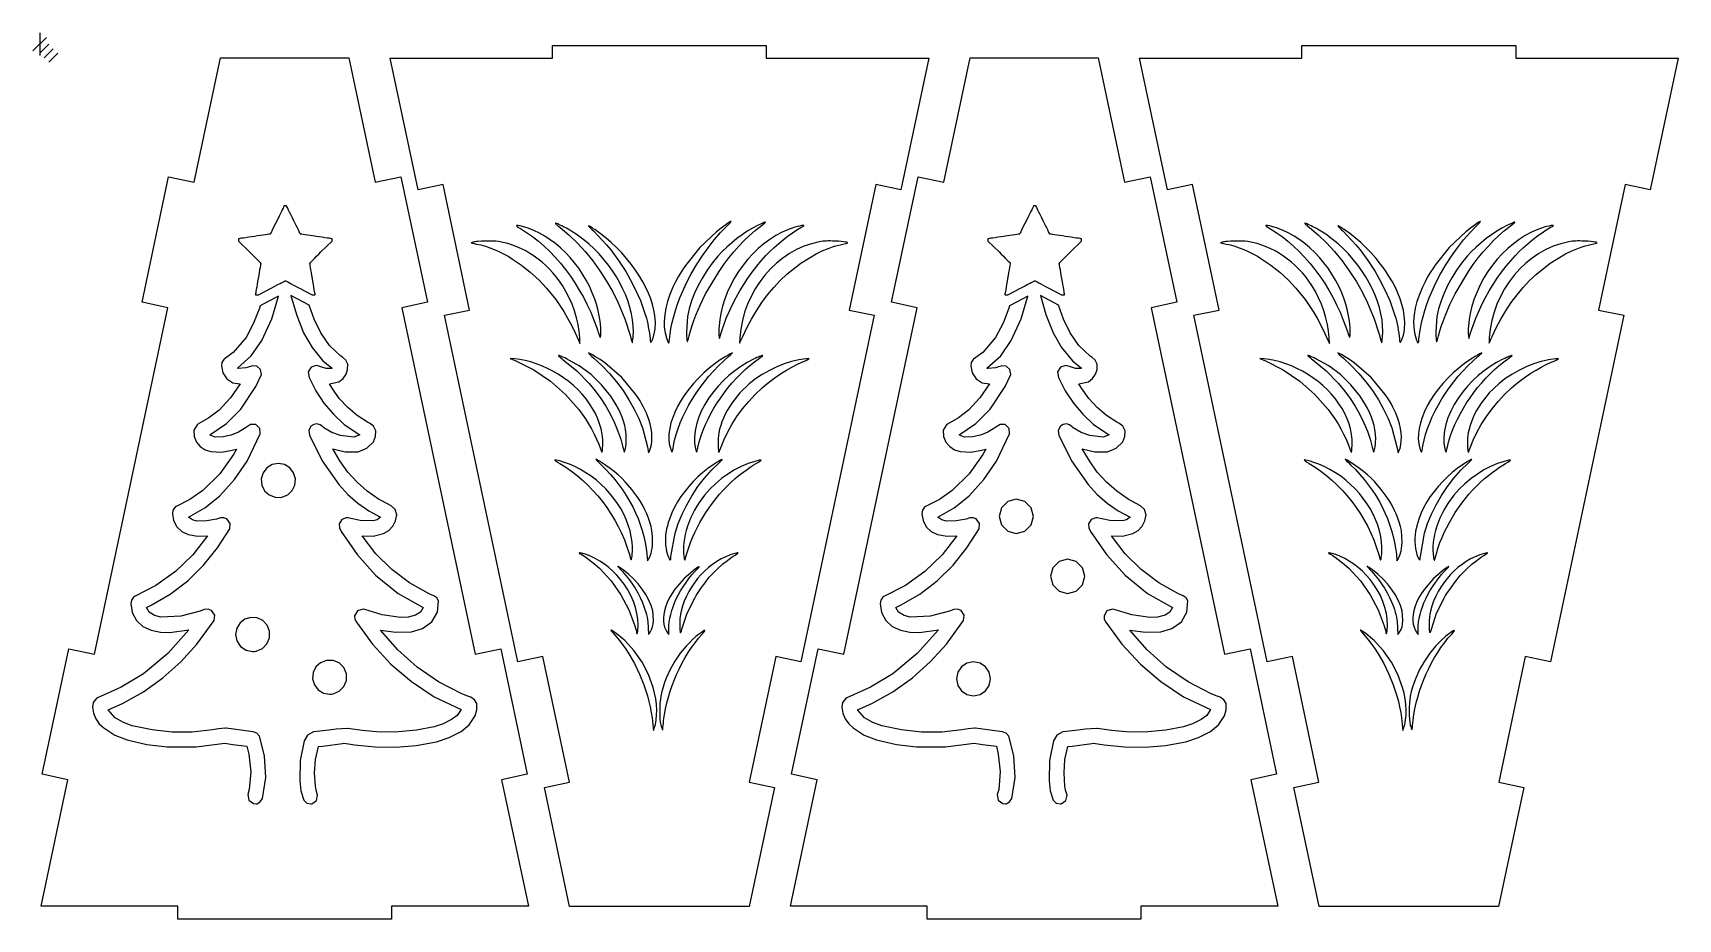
# Model space of a CAD drawing. Extents: x -1 to 192, y 0 to 104.
import ezdxf

# ---------------------------------------------------------------- set-up
doc = ezdxf.new("R2010")
doc.units = 0

msp = doc.modelspace()

# ---------------------------------------------------------------- linework, layer by layer
at = {"layer": 'Layer 1'}
for p, q in [((0.793749, 103.275749), (-0.793749, 101.688251)), ((0, 103.804915), (0, 101.159085)), ((1.058332, 102.482), (0, 101.423668)), ((1.587498, 101.952834), (0.529166, 100.894502)), ((2.116664, 101.423668), (1.058332, 100.365336))]:
    msp.add_line(p, q, dxfattribs=at)
at = {"layer": 'Layer_0'}
for p, q in [((59.995056, 100.849747), (59.995056, 102.349745)), ((59.995056, 102.349745), (84.995022, 102.349745)), ((84.995022, 102.349745), (84.995022, 100.849747)), ((147.659233, 100.849747), (147.659233, 102.349745)), ((147.659233, 102.349745), (172.659202, 102.349745)), ((172.659202, 102.349745), (172.659202, 100.849747)), ((18.084458, 86.330355), (21.162963, 100.879256)), ((21.162963, 100.879256), (36.162943, 100.879256)), ((36.162943, 100.879256), (39.24134, 86.330355)), ((44.255463, 85.440946), (40.995078, 100.849747)), ((40.995078, 100.849747), (59.995056, 100.849747)), ((84.995022, 100.849747), (103.995, 100.849747)), ((103.995, 100.849747), (100.734594, 85.440917)), ((105.748627, 86.330355), (108.827132, 100.879256)), ((108.827132, 100.879256), (123.827115, 100.879256)), ((123.827115, 100.879256), (126.905512, 86.330355)), ((131.919664, 85.440946), (128.659258, 100.849747)), ((128.659258, 100.849747), (147.659233, 100.849747)), ((172.659202, 100.849747), (191.659174, 100.849747)), ((191.659174, 100.849747), (188.398771, 85.440917)), ((11.979367, 72.290052), (15.08446, 86.965146)), ((15.08446, 86.965146), (18.084458, 86.330355)), ((39.24134, 86.330355), (42.241336, 86.965146)), ((42.241336, 86.965146), (45.346524, 72.290052)), ((99.643536, 72.290052), (102.748631, 86.965146)), ((102.748631, 86.965146), (105.748627, 86.330355)), ((126.905512, 86.330355), (129.905507, 86.965146)), ((129.905507, 86.965146), (133.010693, 72.290052)), ((47.190472, 86.061947), (44.255463, 85.440946)), ((50.295666, 71.386853), (47.190472, 86.061947)), ((97.799596, 86.061915), (94.69441, 71.386853)), ((100.734594, 85.440917), (97.799596, 86.061915)), ((134.854651, 86.061947), (131.919664, 85.440946)), ((137.959848, 71.386853), (134.854651, 86.061947)), ((185.463778, 86.061915), (182.358579, 71.386853)), ((188.398771, 85.440917), (185.463778, 86.061915)), ((28.267824, 82.904), (28.008236, 82.378261)), ((28.377044, 83.12534), (28.267824, 82.904)), ((28.467034, 83.307799), (28.377044, 83.12534)), ((28.533653, 83.44303), (28.467034, 83.307799)), ((28.572753, 83.52264), (28.533653, 83.44303)), ((28.606839, 83.592395), (28.572748, 83.522693)), ((28.731119, 83.592395), (28.606839, 83.592395)), ((28.855399, 83.592395), (28.731119, 83.592395)), ((28.866326, 83.574165), (28.855399, 83.592395)), ((28.885059, 83.536965), (28.866326, 83.574165)), ((28.934528, 83.437434), (28.885059, 83.536965)), ((29.01135, 83.282394), (28.934528, 83.437434)), ((29.112158, 83.078644), (29.01135, 83.282394)), ((29.233578, 82.833005), (29.112158, 83.078644)), ((29.372259, 82.552295), (29.233578, 82.833005)), ((115.931995, 82.904011), (115.672405, 82.378271)), ((116.041223, 83.12535), (115.931995, 82.904011)), ((116.131213, 83.30782), (116.041223, 83.12535)), ((116.197825, 83.443038), (116.131213, 83.30782)), ((116.236925, 83.522648), (116.197825, 83.443038)), ((116.270966, 83.59244), (116.236877, 83.522738)), ((116.395246, 83.59244), (116.270966, 83.59244)), ((116.519536, 83.59244), (116.395246, 83.59244)), ((116.530464, 83.57421), (116.519536, 83.59244)), ((116.549196, 83.53701), (116.530464, 83.57421)), ((116.598655, 83.437482), (116.549196, 83.53701)), ((116.675476, 83.282441), (116.598655, 83.437482)), ((116.776285, 83.078691), (116.675476, 83.282441)), ((116.897715, 82.833052), (116.776285, 83.078691)), ((117.036386, 82.552343), (116.897715, 82.833052)), ((27.440415, 81.229081), (27.198427, 80.739722)), ((27.721396, 81.797612), (27.440415, 81.229081)), ((28.008236, 82.378261), (27.721396, 81.797612)), ((29.524807, 82.243326), (29.372259, 82.552295)), ((29.687857, 81.912896), (29.524807, 82.243326)), ((29.850768, 81.582787), (29.687857, 81.912896)), ((30.002866, 81.274688), (29.850768, 81.582787)), ((30.140828, 80.995357), (30.002866, 81.274688)), ((30.261316, 80.751557), (30.140828, 80.995357)), ((55.83819, 81.272933), (55.775381, 81.259387)), ((55.775381, 81.259387), (55.785673, 81.216728)), ((55.785673, 81.216728), (55.868273, 81.144068)), ((55.97494, 81.258223), (55.83819, 81.272933)), ((55.868273, 81.144068), (56.022353, 81.040547)), ((56.186439, 81.216162), (55.97494, 81.258223)), ((56.022353, 81.040547), (56.247092, 80.905269)), ((56.473517, 81.147611), (56.186439, 81.216162)), ((56.247092, 80.905269), (56.960152, 80.461148)), ((57.141208, 80.950113), (56.473517, 81.147611)), ((57.803208, 80.695171), (57.141208, 80.950113)), ((60.331934, 81.542215), (60.321562, 81.529198)), ((60.321562, 81.529198), (60.334315, 81.501758)), ((60.365702, 81.540892), (60.331934, 81.542215)), ((60.334315, 81.501758), (60.369907, 81.459816)), ((60.423143, 81.525282), (60.365702, 81.540892)), ((60.369907, 81.459816), (60.428065, 81.403296)), ((60.504534, 81.49545), (60.423143, 81.525282)), ((60.428065, 81.403296), (60.508506, 81.332129)), ((60.610164, 81.451493), (60.504534, 81.49545)), ((60.508506, 81.332129), (60.610944, 81.246237)), ((60.740312, 81.393462), (60.610164, 81.451493)), ((60.610944, 81.246237), (60.735116, 81.145547)), ((60.735116, 81.145547), (60.880734, 81.029999)), ((60.895242, 81.321453), (60.740312, 81.393462)), ((60.880734, 81.029999), (61.886015, 80.180478)), ((61.075243, 81.235532), (60.895242, 81.321453)), ((61.280593, 81.135771), (61.075243, 81.235532)), ((61.626901, 80.955743), (61.280593, 81.135771)), ((61.996603, 80.743923), (61.626901, 80.955743)), ((64.21235, 81.236267), (64.19375, 81.236797)), ((64.19375, 81.236797), (64.195602, 81.220975)), ((64.195602, 81.220975), (64.217616, 81.188746)), ((64.25153, 81.219731), (64.21235, 81.236267)), ((64.217616, 81.188746), (64.259695, 81.139965)), ((64.31145, 81.187272), (64.25153, 81.219731)), ((64.259695, 81.139965), (64.321665, 81.074475)), ((64.392269, 81.139023), (64.31145, 81.187272)), ((64.321665, 81.074475), (64.403366, 80.992116)), ((64.494168, 81.075142), (64.392269, 81.139023)), ((64.403366, 80.992116), (64.504617, 80.892725)), ((64.617318, 80.995783), (64.494168, 81.075142)), ((64.504617, 80.892725), (64.625245, 80.776166)), ((64.761879, 80.901102), (64.617318, 80.995783)), ((64.928029, 80.791263), (64.761879, 80.901102)), ((79.720841, 80.971608), (79.165621, 80.539647)), ((79.65782, 80.456084), (80.414098, 81.238773)), ((80.269819, 81.370107), (79.720841, 80.971608)), ((80.505469, 81.531285), (80.269819, 81.370107)), ((80.414098, 81.238773), (80.601629, 81.424942)), ((80.695768, 81.653475), (80.505469, 81.531285)), ((80.601629, 81.424942), (80.752339, 81.581511)), ((80.82611, 81.726447), (80.695768, 81.653475)), ((80.752339, 81.581511), (80.850877, 81.692022)), ((80.881889, 81.74002), (80.82611, 81.726447)), ((80.850877, 81.692022), (80.881889, 81.74002)), ((83.384296, 80.9702), (82.776957, 80.609089)), ((83.976076, 81.27514), (83.384296, 80.9702)), ((83.686225, 80.672473), (84.345365, 81.196162)), ((84.317896, 81.433818), (83.976076, 81.27514)), ((84.608654, 81.563559), (84.317896, 81.433818)), ((84.345365, 81.196162), (84.588443, 81.384661)), ((84.588443, 81.384661), (84.776654, 81.539231)), ((84.725285, 81.613388), (84.608654, 81.563559)), ((84.817603, 81.650978), (84.725285, 81.613388)), ((84.776654, 81.539231), (84.844342, 81.598812)), ((84.881775, 81.674658), (84.817603, 81.650978)), ((84.844342, 81.598812), (84.891332, 81.64391)), ((84.913954, 81.682727), (84.881775, 81.674658)), ((84.891332, 81.64391), (84.915277, 81.672541)), ((84.915277, 81.672541), (84.913954, 81.682727)), ((88.34418, 81.068188), (87.588401, 80.811739)), ((88.63806, 81.148079), (88.34418, 81.068188)), ((88.579839, 80.759873), (89.041708, 81.025583)), ((88.91198, 81.212907), (88.63806, 81.148079)), ((89.135288, 81.256019), (88.91198, 81.212907)), ((89.041708, 81.025583), (89.182469, 81.100462)), ((89.277399, 81.270782), (89.135288, 81.256019)), ((89.182469, 81.100462), (89.287048, 81.158152)), ((89.343899, 81.268401), (89.277399, 81.270782)), ((89.287048, 81.158152), (89.357628, 81.200911)), ((89.387359, 81.262501), (89.343899, 81.268401)), ((89.357628, 81.200911), (89.396408, 81.231042)), ((89.405589, 81.250806), (89.387359, 81.262501)), ((89.396408, 81.231042), (89.405589, 81.250806)), ((115.104586, 81.229092), (114.862606, 80.739732)), ((115.385565, 81.79762), (115.104586, 81.229092)), ((115.672405, 82.378271), (115.385565, 81.79762)), ((117.188934, 82.243374), (117.036386, 82.552343)), ((117.351994, 81.912944), (117.188934, 82.243374)), ((117.514895, 81.582834), (117.351994, 81.912944)), ((117.666993, 81.274735), (117.514895, 81.582834)), ((117.804965, 80.995404), (117.666993, 81.274735)), ((117.925443, 80.751604), (117.804965, 80.995404)), ((143.502401, 81.272933), (143.439592, 81.259387)), ((143.439592, 81.259387), (143.449884, 81.216728)), ((143.449884, 81.216728), (143.532484, 81.144068)), ((143.639151, 81.258223), (143.502401, 81.272933)), ((143.532484, 81.144068), (143.686564, 81.040547)), ((143.850651, 81.216162), (143.639151, 81.258223)), ((143.686564, 81.040547), (143.911304, 80.905269)), ((144.137721, 81.147611), (143.850651, 81.216162)), ((143.911304, 80.905269), (144.624352, 80.461148)), ((144.80542, 80.950113), (144.137721, 81.147611)), ((145.467419, 80.695171), (144.80542, 80.950113)), ((147.996132, 81.542215), (147.98576, 81.529198)), ((147.98576, 81.529198), (147.998513, 81.501758)), ((148.029903, 81.540892), (147.996132, 81.542215)), ((147.998513, 81.501758), (148.034102, 81.459816)), ((148.087344, 81.525282), (148.029903, 81.540892)), ((148.034102, 81.459816), (148.092263, 81.403296)), ((148.168733, 81.49545), (148.087344, 81.525282)), ((148.092263, 81.403296), (148.172693, 81.332129)), ((148.274362, 81.451493), (148.168733, 81.49545)), ((148.172693, 81.332129), (148.275143, 81.246237)), ((148.404502, 81.393462), (148.274362, 81.451493)), ((148.275143, 81.246237), (148.399311, 81.145547)), ((148.399311, 81.145547), (148.544922, 81.029999)), ((148.559432, 81.321453), (148.404502, 81.393462)), ((148.544922, 81.029999), (149.55021, 80.180478)), ((148.739443, 81.235532), (148.559432, 81.321453)), ((148.944781, 81.135771), (148.739443, 81.235532)), ((149.291091, 80.955743), (148.944781, 81.135771)), ((149.660801, 80.743923), (149.291091, 80.955743)), ((151.876538, 81.236267), (151.857938, 81.236797)), ((151.857938, 81.236797), (151.85979, 81.220975)), ((151.85979, 81.220975), (151.881803, 81.188746)), ((151.915728, 81.219731), (151.876538, 81.236267)), ((151.881803, 81.188746), (151.923882, 81.139965)), ((151.975637, 81.187272), (151.915728, 81.219731)), ((151.923882, 81.139965), (151.985853, 81.074475)), ((152.056468, 81.139023), (151.975637, 81.187272)), ((151.985853, 81.074475), (152.067543, 80.992116)), ((152.158369, 81.075142), (152.056468, 81.139023)), ((152.067543, 80.992116), (152.168791, 80.892725)), ((152.281519, 80.995783), (152.158369, 81.075142)), ((152.168791, 80.892725), (152.289433, 80.776166)), ((152.426079, 80.901102), (152.281519, 80.995783)), ((152.592219, 80.791263), (152.426079, 80.901102)), ((167.385039, 80.971608), (166.829811, 80.539647)), ((167.32202, 80.456084), (168.078299, 81.238773)), ((167.934019, 81.370107), (167.385039, 80.971608)), ((168.169667, 81.531285), (167.934019, 81.370107)), ((168.078299, 81.238773), (168.265828, 81.424942)), ((168.359958, 81.653475), (168.169667, 81.531285)), ((168.265828, 81.424942), (168.416539, 81.581511)), ((168.490297, 81.726447), (168.359958, 81.653475)), ((168.416539, 81.581511), (168.515067, 81.692022)), ((168.546087, 81.74002), (168.490297, 81.726447)), ((168.515067, 81.692022), (168.546087, 81.74002)), ((171.048497, 80.9702), (170.441158, 80.609089)), ((171.640274, 81.27514), (171.048497, 80.9702)), ((171.350423, 80.672473), (172.009563, 81.196162)), ((171.982084, 81.433818), (171.640274, 81.27514)), ((172.272855, 81.563559), (171.982084, 81.433818)), ((172.009563, 81.196162), (172.252644, 81.384661)), ((172.252644, 81.384661), (172.440844, 81.539231)), ((172.389475, 81.613388), (172.272855, 81.563559)), ((172.481794, 81.650978), (172.389475, 81.613388)), ((172.440844, 81.539231), (172.508543, 81.598812)), ((172.545973, 81.674658), (172.481794, 81.650978)), ((172.508543, 81.598812), (172.555533, 81.64391)), ((172.578155, 81.682727), (172.545973, 81.674658)), ((172.555533, 81.64391), (172.579478, 81.672541)), ((172.579478, 81.672541), (172.578155, 81.682727)), ((176.008381, 81.068188), (175.252591, 80.811739)), ((176.302258, 81.148079), (176.008381, 81.068188)), ((176.244037, 80.759873), (176.705909, 81.025583)), ((176.576168, 81.212907), (176.302258, 81.148079)), ((176.799489, 81.256019), (176.576168, 81.212907)), ((176.705909, 81.025583), (176.846667, 81.100462)), ((176.941599, 81.270782), (176.799489, 81.256019)), ((176.846667, 81.100462), (176.951238, 81.158152)), ((177.008089, 81.268401), (176.941599, 81.270782)), ((176.951238, 81.158152), (177.021818, 81.200911)), ((177.051557, 81.262501), (177.008089, 81.268401)), ((177.021818, 81.200911), (177.060606, 81.231042)), ((177.069787, 81.250806), (177.051557, 81.262501)), ((177.060606, 81.231042), (177.069787, 81.250806)), ((23.26198, 79.71514), (23.252322, 79.708922)), ((23.252322, 79.708922), (23.252322, 79.580862)), ((23.252322, 79.580862), (23.252322, 79.452843)), ((23.252322, 79.452843), (24.560759, 78.177455)), ((23.286639, 79.726517), (23.26198, 79.71514)), ((23.326988, 79.732973), (23.286639, 79.726517)), ((23.436819, 79.749483), (23.326988, 79.732973)), ((23.608567, 79.774936), (23.436819, 79.749483)), ((23.834648, 79.808226), (23.608567, 79.774936)), ((24.107518, 79.848247), (23.834648, 79.808226)), ((24.419596, 79.893866), (24.107518, 79.848247)), ((24.763327, 79.943986), (24.419596, 79.893866)), ((25.131137, 79.997487), (24.763327, 79.943986)), ((25.498706, 80.050957), (25.131137, 79.997487)), ((25.841746, 80.100966), (25.498706, 80.050957)), ((26.152745, 80.146416), (25.841746, 80.100966)), ((26.424175, 80.186196), (26.152745, 80.146416)), ((26.648523, 80.219216), (26.424175, 80.186196)), ((26.818274, 80.244351), (26.648523, 80.219216)), ((26.925904, 80.260517), (26.818274, 80.244351)), ((26.963914, 80.266603), (26.925904, 80.260517)), ((26.981006, 80.300734), (26.963914, 80.266603)), ((27.028557, 80.396552), (26.981006, 80.300734)), ((27.102407, 80.545674), (27.028557, 80.396552)), ((27.198427, 80.739722), (27.102407, 80.545674)), ((30.360988, 80.550026), (30.261316, 80.751557)), ((30.436507, 80.397529), (30.360988, 80.550026)), ((30.484537, 80.300808), (30.436507, 80.397529)), ((30.501735, 80.266618), (30.484537, 80.300808)), ((30.539724, 80.260533), (30.501735, 80.266618)), ((30.647364, 80.244367), (30.539724, 80.260533)), ((30.817113, 80.219232), (30.647364, 80.244367)), ((31.041474, 80.186222), (30.817113, 80.219232)), ((31.312912, 80.146442), (31.041474, 80.186222)), ((31.623922, 80.100992), (31.312912, 80.146442)), ((31.966983, 80.050983), (31.623922, 80.100992)), ((32.33457, 79.997524), (31.966983, 80.050983)), ((32.702481, 79.943983), (32.33457, 79.997524)), ((33.046449, 79.893773), (32.702481, 79.943983)), ((32.904837, 78.177503), (34.213284, 79.452872)), ((33.358901, 79.848014), (33.046449, 79.893773)), ((33.632249, 79.807824), (33.358901, 79.848014)), ((33.85891, 79.774304), (33.632249, 79.807824)), ((34.031309, 79.748586), (33.85891, 79.774304)), ((34.14186, 79.731785), (34.031309, 79.748586)), ((34.182989, 79.725038), (34.14186, 79.731785)), ((34.201299, 79.717656), (34.182989, 79.725038)), ((34.210215, 79.701861), (34.201299, 79.717656)), ((34.213073, 79.661612), (34.210215, 79.701861)), ((34.213284, 79.580862), (34.213073, 79.661612)), ((34.213284, 79.452872), (34.213284, 79.580862)), ((50.713096, 79.325375), (50.484618, 79.258486)), ((50.484618, 79.258486), (50.655985, 79.207736)), ((50.655985, 79.207736), (51.112955, 79.105104)), ((50.811446, 79.348447), (50.713096, 79.325375)), ((50.939616, 79.369507), (50.811446, 79.348447)), ((51.093677, 79.388478), (50.939616, 79.369507)), ((51.269656, 79.405226), (51.093677, 79.388478)), ((51.112955, 79.105104), (51.617676, 78.996816)), ((51.671616, 79.431745), (51.269656, 79.405226)), ((51.617676, 78.996816), (52.132155, 78.854184)), ((52.113925, 79.448282), (51.671616, 79.431745)), ((52.564983, 79.454023), (52.113925, 79.448282)), ((52.993224, 79.448202), (52.564983, 79.454023)), ((53.367043, 79.430025), (52.993224, 79.448202)), ((53.654862, 79.398725), (53.367043, 79.430025)), ((54.207242, 79.292075), (53.654862, 79.398725)), ((54.753302, 79.153393), (54.207242, 79.292075)), ((55.292001, 78.983393), (54.753302, 79.153393)), ((55.822291, 78.782795), (55.292001, 78.983393)), ((56.960152, 80.461148), (57.661363, 79.96787)), ((57.661363, 79.96787), (58.348831, 79.427909)), ((58.456776, 80.385543), (57.803208, 80.695171)), ((58.348831, 79.427909), (59.020639, 78.84377)), ((59.099165, 80.023993), (58.456776, 80.385543)), ((59.727645, 79.613265), (59.099165, 80.023993)), ((60.339453, 79.156134), (59.727645, 79.613265)), ((60.931862, 78.655334), (60.339453, 79.156134)), ((61.886015, 80.180478), (62.860953, 79.241161)), ((62.381322, 80.506042), (61.996603, 80.743923)), ((62.772662, 80.247793), (62.381322, 80.506042)), ((63.541691, 79.693005), (62.772662, 80.247793)), ((62.860953, 79.241161), (63.798521, 78.221133)), ((64.236599, 79.125184), (63.541691, 79.693005)), ((64.857237, 78.548845), (64.236599, 79.125184)), ((64.625245, 80.776166), (64.765096, 80.642276)), ((64.765096, 80.642276), (65.293614, 80.118886)), ((65.582136, 80.330973), (64.928029, 80.791263)), ((65.293614, 80.118886), (65.808905, 79.570887)), ((66.229626, 79.823124), (65.582136, 80.330973)), ((65.808905, 79.570887), (66.309753, 79.000258)), ((66.865755, 79.272435), (66.229626, 79.823124)), ((66.309753, 79.000258), (66.794993, 78.408949)), ((67.485734, 78.683655), (66.865755, 79.272435)), ((79.165621, 80.539647), (77.212315, 78.695123)), ((78.183722, 78.663825), (78.911111, 79.592985)), ((78.911111, 79.592985), (79.65782, 80.456084)), ((80.955358, 79.261423), (80.379531, 78.748333)), ((81.553118, 79.747432), (80.955358, 79.261423)), ((82.163447, 80.19907), (81.553118, 79.747432)), ((81.800788, 78.874166), (82.414907, 79.512525)), ((82.776957, 80.609089), (82.163447, 80.19907)), ((82.414907, 79.512525), (83.043056, 80.111612)), ((83.043056, 80.111612), (83.686225, 80.672473)), ((84.723235, 79.139392), (84.063746, 78.579812)), ((85.408904, 79.646409), (84.723235, 79.139392)), ((86.117293, 80.09683), (85.408904, 79.646409)), ((85.916861, 78.705595), (86.448533, 79.174803)), ((86.844952, 80.486609), (86.117293, 80.09683)), ((86.448533, 79.174803), (86.99509, 79.626354)), ((87.588401, 80.811739), (86.844952, 80.486609)), ((86.99509, 79.626354), (87.54211, 80.048734)), ((87.54211, 80.048734), (88.075171, 80.430422)), ((88.075171, 80.430422), (88.579839, 80.759873)), ((90.280084, 79.141995), (89.390386, 78.840355)), ((91.196282, 79.356593), (90.280084, 79.141995)), ((91.615111, 79.421564), (91.196282, 79.356593)), ((92.022611, 79.456105), (91.615111, 79.421564)), ((92.240601, 79.462852), (92.022611, 79.456105)), ((92.477932, 79.463061), (92.240601, 79.462852)), ((92.74201, 79.457082), (92.477932, 79.463061)), ((93.040221, 79.445281), (92.74201, 79.457082)), ((93.434259, 79.424009), (93.040221, 79.445281)), ((93.139112, 78.894414), (93.484853, 78.992276)), ((93.771859, 79.399244), (93.434259, 79.424009)), ((93.484853, 78.992276), (93.782813, 79.060514)), ((94.049949, 79.371516), (93.771859, 79.399244)), ((93.782813, 79.060514), (94.439712, 79.206765)), ((94.265439, 79.341345), (94.049949, 79.371516)), ((94.415238, 79.309254), (94.265439, 79.341345)), ((94.49628, 79.275774), (94.415238, 79.309254)), ((94.439712, 79.206765), (94.505461, 79.241444)), ((94.505461, 79.241444), (94.49628, 79.275774)), ((110.926138, 79.715151), (110.916481, 79.708933)), ((110.916481, 79.708933), (110.916481, 79.580912)), ((110.916481, 79.580912), (110.916481, 79.452854)), ((110.916481, 79.452854), (112.224939, 78.177495)), ((110.950797, 79.726528), (110.926138, 79.715151)), ((110.991157, 79.732984), (110.950797, 79.726528)), ((111.100988, 79.749494), (110.991157, 79.732984)), ((111.272728, 79.774946), (111.100988, 79.749494)), ((111.498817, 79.808236), (111.272728, 79.774946)), ((111.771687, 79.848247), (111.498817, 79.808236)), ((112.083765, 79.893877), (111.771687, 79.848247)), ((112.427485, 79.943986), (112.083765, 79.893877)), ((112.795306, 79.997495), (112.427485, 79.943986)), ((113.162875, 80.050967), (112.795306, 79.997495)), ((113.505915, 80.100976), (113.162875, 80.050967)), ((113.816914, 80.146426), (113.505915, 80.100976)), ((114.088344, 80.186206), (113.816914, 80.146426)), ((114.312695, 80.219226), (114.088344, 80.186206)), ((114.482443, 80.244362), (114.312695, 80.219226)), ((114.590073, 80.260528), (114.482443, 80.244362)), ((114.628083, 80.266613), (114.590073, 80.260528)), ((114.645175, 80.300744), (114.628083, 80.266613)), ((114.692726, 80.396563), (114.645175, 80.300744)), ((114.766576, 80.545682), (114.692726, 80.396563)), ((114.862606, 80.739732), (114.766576, 80.545682)), ((118.025125, 80.550074), (117.925443, 80.751604)), ((118.100634, 80.397574), (118.025125, 80.550074)), ((118.148664, 80.300845), (118.100634, 80.397574)), ((118.165862, 80.266666), (118.148664, 80.300845)), ((118.203861, 80.260581), (118.165862, 80.266666)), ((118.311491, 80.244415), (118.203861, 80.260581)), ((118.481242, 80.219279), (118.311491, 80.244415)), ((118.7056, 80.18627), (118.481242, 80.219279)), ((118.977039, 80.14649), (118.7056, 80.18627)), ((119.288051, 80.10104), (118.977039, 80.14649)), ((119.631109, 80.051031), (119.288051, 80.10104)), ((119.9987, 79.997561), (119.631109, 80.051031)), ((120.366608, 79.944031), (119.9987, 79.997561)), ((120.710589, 79.893821), (120.366608, 79.944031)), ((120.568998, 78.177513), (121.877456, 79.452883)), ((121.023038, 79.848061), (120.710589, 79.893821)), ((121.296376, 79.807861), (121.023038, 79.848061)), ((121.523047, 79.774351), (121.296376, 79.807861)), ((121.695447, 79.748634), (121.523047, 79.774351)), ((121.805997, 79.731833), (121.695447, 79.748634)), ((121.847127, 79.725059), (121.805997, 79.731833)), ((121.865436, 79.717677), (121.847127, 79.725059)), ((121.874352, 79.701882), (121.865436, 79.717677)), ((121.877236, 79.661631), (121.874352, 79.701882)), ((121.877456, 79.580901), (121.877236, 79.661631)), ((121.877456, 79.452883), (121.877456, 79.580901)), ((138.377296, 79.325375), (138.148805, 79.258486)), ((138.148805, 79.258486), (138.320175, 79.207736)), ((138.320175, 79.207736), (138.777145, 79.105104)), ((138.475644, 79.348447), (138.377296, 79.325375)), ((138.603816, 79.369507), (138.475644, 79.348447)), ((138.757864, 79.388478), (138.603816, 79.369507)), ((138.933855, 79.405226), (138.757864, 79.388478)), ((138.777145, 79.105104), (139.281866, 78.996816)), ((139.335814, 79.431745), (138.933855, 79.405226)), ((139.281866, 78.996816), (139.796345, 78.854184)), ((139.778123, 79.448282), (139.335814, 79.431745)), ((140.229184, 79.454023), (139.778123, 79.448282)), ((140.657422, 79.448202), (140.229184, 79.454023)), ((141.031244, 79.430025), (140.657422, 79.448202)), ((141.319062, 79.398725), (141.031244, 79.430025)), ((141.871432, 79.292075), (141.319062, 79.398725)), ((142.4175, 79.153393), (141.871432, 79.292075)), ((142.956199, 78.983393), (142.4175, 79.153393)), ((143.486489, 78.782795), (142.956199, 78.983393)), ((144.624352, 80.461148), (145.325571, 79.96787)), ((145.325571, 79.96787), (146.013032, 79.427909)), ((146.12099, 80.385543), (145.467419, 80.695171)), ((146.013032, 79.427909), (146.684851, 78.84377)), ((146.763379, 80.023993), (146.12099, 80.385543)), ((147.391848, 79.613265), (146.763379, 80.023993)), ((148.003667, 79.156134), (147.391848, 79.613265)), ((148.596076, 78.655334), (148.003667, 79.156134)), ((149.55021, 80.180478), (150.525148, 79.241161)), ((150.04551, 80.506042), (149.660801, 80.743923)), ((150.43686, 80.247793), (150.04551, 80.506042)), ((151.205878, 79.693005), (150.43686, 80.247793)), ((150.525148, 79.241161), (151.462709, 78.221133)), ((151.90079, 79.125184), (151.205878, 79.693005)), ((152.521438, 78.548845), (151.90079, 79.125184)), ((152.289433, 80.776166), (152.429281, 80.642276)), ((152.429281, 80.642276), (152.957801, 80.118886)), ((153.246326, 80.330973), (152.592219, 80.791263)), ((152.957801, 80.118886), (153.473079, 79.570887)), ((153.893827, 79.823124), (153.246326, 80.330973)), ((153.473079, 79.570887), (153.97394, 79.000258)), ((154.529946, 79.272435), (153.893827, 79.823124)), ((153.97394, 79.000258), (154.45918, 78.408949)), ((155.149924, 78.683655), (154.529946, 79.272435)), ((166.829811, 80.539647), (164.876511, 78.695123)), ((165.84792, 78.663825), (166.575311, 79.592985)), ((166.575311, 79.592985), (167.32202, 80.456084)), ((168.619549, 79.261423), (168.043721, 78.748333)), ((169.217318, 79.747432), (168.619549, 79.261423)), ((169.827637, 80.19907), (169.217318, 79.747432)), ((169.464986, 78.874166), (170.079097, 79.512525)), ((170.441158, 80.609089), (169.827637, 80.19907)), ((170.079097, 79.512525), (170.707257, 80.111612)), ((170.707257, 80.111612), (171.350423, 80.672473)), ((172.387425, 79.139392), (171.727944, 78.579812)), ((173.073102, 79.646409), (172.387425, 79.139392)), ((173.781491, 80.09683), (173.073102, 79.646409)), ((173.581062, 78.705595), (174.112731, 79.174803)), ((174.509142, 80.486609), (173.781491, 80.09683)), ((174.112731, 79.174803), (174.659291, 79.626354)), ((175.252591, 80.811739), (174.509142, 80.486609)), ((174.659291, 79.626354), (175.2063, 80.048734)), ((175.2063, 80.048734), (175.739358, 80.430422)), ((175.739358, 80.430422), (176.244037, 80.759873)), ((177.944197, 79.141995), (177.054507, 78.840355)), ((178.860395, 79.356593), (177.944197, 79.141995)), ((179.27923, 79.421564), (178.860395, 79.356593)), ((179.686741, 79.456105), (179.27923, 79.421564)), ((179.904731, 79.462852), (179.686741, 79.456105)), ((180.142061, 79.463061), (179.904731, 79.462852)), ((180.406142, 79.457082), (180.142061, 79.463061)), ((180.704353, 79.445281), (180.406142, 79.457082)), ((181.09837, 79.424009), (180.704353, 79.445281)), ((180.803307, 78.894414), (181.149064, 78.992276)), ((181.435978, 79.399244), (181.09837, 79.424009)), ((181.149064, 78.992276), (181.447011, 79.060514)), ((181.714055, 79.371516), (181.435978, 79.399244)), ((181.447011, 79.060514), (182.103891, 79.206765)), ((181.929558, 79.341345), (181.714055, 79.371516)), ((182.079365, 79.309254), (181.929558, 79.341345)), ((182.160406, 79.275774), (182.079365, 79.309254)), ((182.103891, 79.206765), (182.169667, 79.241444)), ((182.169667, 79.241444), (182.160406, 79.275774)), ((24.560759, 78.177455), (24.823599, 77.921135)), ((24.823599, 77.921135), (25.068809, 77.681725)), ((25.068809, 77.681725), (25.291019, 77.464494)), ((25.291019, 77.464494), (25.484858, 77.274716)), ((25.484858, 77.274716), (25.644968, 77.117636)), ((25.644968, 77.117636), (25.765967, 76.998526)), ((25.765967, 76.998526), (25.842508, 76.922625)), ((31.623088, 76.922654), (31.699627, 76.998555)), ((31.699627, 76.998555), (31.820636, 77.117665)), ((31.820636, 77.117665), (31.980746, 77.274746)), ((31.980746, 77.274746), (32.174588, 77.464523)), ((32.174588, 77.464523), (32.396787, 77.681754)), ((32.396787, 77.681754), (32.641997, 77.921164)), ((32.641997, 77.921164), (32.904837, 78.177503)), ((52.132155, 78.854184), (52.654473, 78.678406)), ((52.654473, 78.678406), (53.182724, 78.470706)), ((53.182724, 78.470706), (53.715001, 78.232277)), ((53.715001, 78.232277), (54.249401, 77.964336)), ((54.249401, 77.964336), (54.784012, 77.668088)), ((54.784012, 77.668088), (55.316911, 77.344746)), ((55.316911, 77.344746), (56.369981, 76.621609)), ((56.34312, 78.552335), (55.822291, 78.782795)), ((56.853419, 78.292715), (56.34312, 78.552335)), ((57.352158, 78.004667), (56.853419, 78.292715)), ((57.838279, 77.688916), (57.352158, 78.004667)), ((58.310726, 77.346186), (57.838279, 77.688916)), ((58.768457, 76.977198), (58.310726, 77.346186)), ((59.020639, 78.84377), (59.674908, 78.217902)), ((59.674908, 78.217902), (60.309719, 77.552812)), ((60.309719, 77.552812), (60.923168, 76.850952)), ((61.502131, 78.113635), (60.931862, 78.655334)), ((62.047501, 77.533796), (61.502131, 78.113635)), ((62.56525, 76.918567), (62.047501, 77.533796)), ((63.798521, 78.221133), (64.691672, 77.129513)), ((64.691672, 77.129513), (65.533379, 75.975394)), ((65.446646, 77.940886), (64.857237, 78.548845)), ((66.003027, 77.305056), (65.446646, 77.940886)), ((66.524615, 76.645117), (66.003027, 77.305056)), ((66.794993, 78.408949), (67.713863, 77.17214)), ((68.084806, 78.061496), (67.485734, 78.683655)), ((67.713863, 77.17214), (68.55597, 75.876173)), ((68.658213, 77.410707), (68.084806, 78.061496)), ((69.201192, 76.736018), (68.658213, 77.410707)), ((77.212315, 78.695123), (75.544025, 76.589304)), ((76.825903, 76.664757), (77.485403, 77.682965)), ((77.485403, 77.682965), (78.183722, 78.663825)), ((79.331152, 77.669993), (78.676283, 76.870296)), ((79.835, 78.215433), (79.331152, 77.669993)), ((80.379531, 78.748333), (79.835, 78.215433)), ((80.033049, 76.713017), (80.610829, 77.475456)), ((80.610829, 77.475456), (81.199748, 78.195497)), ((81.199748, 78.195497), (81.800788, 78.874166)), ((82.837179, 77.319024), (82.277017, 76.625885)), ((83.433906, 77.971673), (82.837179, 77.319024)), ((84.063746, 78.579812), (83.433906, 77.971673)), ((83.872465, 76.498819), (84.409675, 77.149336)), ((84.409675, 77.149336), (84.955864, 77.760345)), ((84.955864, 77.760345), (85.414503, 78.230277)), ((85.414503, 78.230277), (85.916861, 78.705595)), ((86.919168, 77.460348), (86.17438, 76.857668)), ((87.706027, 77.994827), (86.919168, 77.460348)), ((88.531066, 78.456405), (87.706027, 77.994827)), ((89.390386, 78.840355), (88.531066, 78.456405)), ((89.035648, 76.884987), (90.812485, 77.963116)), ((90.812485, 77.963116), (91.546584, 78.306056)), ((91.546584, 78.306056), (92.357915, 78.629704)), ((92.357915, 78.629704), (92.758993, 78.771904)), ((92.758993, 78.771904), (93.139112, 78.894414)), ((112.224939, 78.177495), (112.487768, 77.921146)), ((112.487768, 77.921146), (112.732978, 77.681735)), ((112.732978, 77.681735), (112.955188, 77.464515)), ((112.955188, 77.464515), (113.149027, 77.274727)), ((113.149027, 77.274727), (113.309129, 77.117657)), ((113.309129, 77.117657), (113.430138, 76.998537)), ((113.430138, 76.998537), (113.506677, 76.922646)), ((119.287249, 76.922676), (119.363788, 76.998566)), ((119.363788, 76.998566), (119.484797, 77.117686)), ((119.484797, 77.117686), (119.644899, 77.274756)), ((119.644899, 77.274756), (119.838738, 77.464544)), ((119.838738, 77.464544), (120.060948, 77.681764)), ((120.060948, 77.681764), (120.306156, 77.921175)), ((120.306156, 77.921175), (120.568998, 78.177513)), ((139.796345, 78.854184), (140.318663, 78.678406)), ((140.318663, 78.678406), (140.846922, 78.470706)), ((140.846922, 78.470706), (141.379202, 78.232277)), ((141.379202, 78.232277), (141.913601, 77.964336)), ((141.913601, 77.964336), (142.44821, 77.668088)), ((142.44821, 77.668088), (142.981109, 77.344746)), ((142.981109, 77.344746), (144.034168, 76.621609)), ((144.00731, 78.552335), (143.486489, 78.782795)), ((144.517617, 78.292715), (144.00731, 78.552335)), ((145.016358, 78.004667), (144.517617, 78.292715)), ((145.502477, 77.688916), (145.016358, 78.004667)), ((145.974927, 77.346186), (145.502477, 77.688916)), ((146.432645, 76.977198), (145.974927, 77.346186)), ((146.684851, 78.84377), (147.339119, 78.217902)), ((147.339119, 78.217902), (147.973928, 77.552812)), ((147.973928, 77.552812), (148.587377, 76.850952)), ((149.166335, 78.113635), (148.596076, 78.655334)), ((149.711714, 77.533796), (149.166335, 78.113635)), ((150.229464, 76.918567), (149.711714, 77.533796)), ((151.462709, 78.221133), (152.355867, 77.129513)), ((152.355867, 77.129513), (153.197577, 75.975394)), ((153.110836, 77.940886), (152.521438, 78.548845)), ((153.667225, 77.305056), (153.110836, 77.940886)), ((154.188805, 76.645117), (153.667225, 77.305056)), ((154.45918, 78.408949), (155.378037, 77.17214)), ((155.749004, 78.061496), (155.149924, 78.683655)), ((155.378037, 77.17214), (156.220157, 75.876173)), ((156.322413, 77.410707), (155.749004, 78.061496)), ((156.865383, 76.736018), (156.322413, 77.410707)), ((164.876511, 78.695123), (163.208226, 76.589304)), ((164.490093, 76.664757), (165.149603, 77.682965)), ((165.149603, 77.682965), (165.84792, 78.663825)), ((166.995342, 77.669993), (166.340481, 76.870296)), ((167.49919, 78.215433), (166.995342, 77.669993)), ((168.043721, 78.748333), (167.49919, 78.215433)), ((167.697249, 76.713017), (168.275019, 77.475456)), ((168.275019, 77.475456), (168.863946, 78.195497)), ((168.863946, 78.195497), (169.464986, 78.874166)), ((170.501366, 77.319024), (169.941217, 76.625885)), ((171.098107, 77.971673), (170.501366, 77.319024)), ((171.727944, 78.579812), (171.098107, 77.971673)), ((171.536663, 76.498819), (172.073873, 77.149336)), ((172.073873, 77.149336), (172.620062, 77.760345)), ((172.620062, 77.760345), (173.078693, 78.230277)), ((173.078693, 78.230277), (173.581062, 78.705595)), ((174.583292, 77.460348), (173.838501, 76.857668)), ((175.370151, 77.994827), (174.583292, 77.460348)), ((176.19519, 78.456405), (175.370151, 77.994827)), ((177.054507, 78.840355), (176.19519, 78.456405)), ((176.699836, 76.884987), (178.47667, 77.963116)), ((178.47667, 77.963116), (179.210782, 78.306056)), ((179.210782, 78.306056), (180.022126, 78.629704)), ((180.022126, 78.629704), (180.423181, 78.771904)), ((180.423181, 78.771904), (180.803307, 78.894414)), ((25.558184, 75.074889), (25.495706, 74.71009)), ((25.620666, 75.439307), (25.558184, 75.074889)), ((25.678956, 75.779558), (25.620666, 75.439307)), ((25.731764, 76.088168), (25.678956, 75.779558)), ((25.777844, 76.357656), (25.731764, 76.088168)), ((25.815904, 76.580575), (25.777844, 76.357656)), ((25.844664, 76.749456), (25.815904, 76.580575)), ((25.842508, 76.922625), (25.869217, 76.895217)), ((25.862867, 76.856826), (25.844664, 76.749456)), ((25.869217, 76.895217), (25.862867, 76.856826)), ((31.596386, 76.895246), (31.623088, 76.922654)), ((31.602736, 76.856855), (31.596386, 76.895246)), ((31.62094, 76.749485), (31.602736, 76.856855)), ((31.6497, 76.580604), (31.62094, 76.749485)), ((31.68776, 76.357685), (31.6497, 76.580604)), ((31.733829, 76.088197), (31.68776, 76.357685)), ((31.786651, 75.779587), (31.733829, 76.088197)), ((31.844941, 75.439336), (31.786651, 75.779587)), ((31.90742, 75.074918), (31.844941, 75.439336)), ((31.96989, 74.710127), (31.90742, 75.074918)), ((56.369981, 76.621609), (57.393319, 75.80459)), ((57.393319, 75.80459), (58.371667, 74.90337)), ((59.210406, 76.582657), (58.768457, 76.977198)), ((59.635535, 76.163309), (59.210406, 76.582657)), ((60.042784, 75.719868), (59.635535, 76.163309)), ((60.431105, 75.253059), (60.042784, 75.719868)), ((60.799444, 74.763599), (60.431105, 75.253059)), ((60.923168, 76.850952), (61.513358, 76.114814)), ((61.513358, 76.114814), (62.078377, 75.346875)), ((62.078377, 75.346875), (62.616335, 74.549607)), ((63.05262, 76.270719), (62.56525, 76.918567)), ((63.506879, 75.59299), (63.05262, 76.270719)), ((63.925278, 74.888141), (63.506879, 75.59299)), ((65.533379, 75.975394), (66.316608, 74.767885)), ((67.009607, 75.964819), (66.524615, 76.645117)), ((67.456236, 75.26791), (67.009607, 75.964819)), ((67.862704, 74.558161), (67.456236, 75.26791)), ((68.55597, 75.876173), (69.311831, 74.536724)), ((69.708972, 76.042159), (69.201192, 76.736018)), ((70.162801, 75.358188), (69.708972, 76.042159)), ((70.567311, 74.68089), (70.162801, 75.358188)), ((74.699137, 75.276943), (74.389446, 74.701216)), ((74.871357, 75.566164), (74.699137, 75.276943)), ((75.064775, 75.872964), (74.871357, 75.566164)), ((75.286604, 76.209844), (75.064775, 75.872964)), ((75.544025, 76.589304), (75.286604, 76.209844)), ((75.662325, 74.573681), (76.214954, 75.623549)), ((76.214954, 75.623549), (76.825903, 76.664757)), ((77.525363, 75.158296), (77.038334, 74.263929)), ((78.072854, 76.030076), (77.525363, 75.158296)), ((77.901171, 73.293372), (79.46546, 75.907119)), ((78.676283, 76.870296), (78.072854, 76.030076)), ((79.46546, 75.907119), (80.033049, 76.713017)), ((81.280269, 75.134256), (80.85061, 74.343827)), ((81.756899, 75.896284), (81.280269, 75.134256)), ((82.277017, 76.625885), (81.756899, 75.896284)), ((82.356458, 74.370982), (82.841676, 75.103559)), ((82.841676, 75.103559), (83.348406, 75.814859)), ((83.348406, 75.814859), (83.872465, 76.498819)), ((84.826602, 75.466548), (84.231391, 74.687521)), ((85.475561, 76.191498), (84.826602, 75.466548)), ((86.17438, 76.857668), (85.475561, 76.191498)), ((86.62524, 74.828879), (87.41375, 75.585388)), ((87.41375, 75.585388), (89.035648, 76.884987)), ((113.222353, 75.074899), (113.159875, 74.710108)), ((113.284835, 75.439328), (113.222353, 75.074899)), ((113.343114, 75.779579), (113.284835, 75.439328)), ((113.395933, 76.088178), (113.343114, 75.779579)), ((113.442015, 76.357677), (113.395933, 76.088178)), ((113.480073, 76.580596), (113.442015, 76.357677)), ((113.508833, 76.749466), (113.480073, 76.580596)), ((113.506677, 76.922646), (113.533386, 76.895236)), ((113.527036, 76.856837), (113.508833, 76.749466)), ((113.533386, 76.895236), (113.527036, 76.856837)), ((119.260537, 76.895265), (119.287249, 76.922676)), ((119.266887, 76.856866), (119.260537, 76.895265)), ((119.28509, 76.749495), (119.266887, 76.856866)), ((119.31385, 76.580625), (119.28509, 76.749495)), ((119.351911, 76.357706), (119.31385, 76.580625)), ((119.39799, 76.088207), (119.351911, 76.357706)), ((119.450812, 75.779608), (119.39799, 76.088207)), ((119.509091, 75.439357), (119.450812, 75.779608)), ((119.57157, 75.074928), (119.509091, 75.439357)), ((119.634051, 74.710137), (119.57157, 75.074928)), ((144.034168, 76.621609), (145.057517, 75.80459)), ((145.057517, 75.80459), (146.035865, 74.90337)), ((146.874604, 76.582657), (146.432645, 76.977198)), ((147.299726, 76.163309), (146.874604, 76.582657)), ((147.706974, 75.719868), (147.299726, 76.163309)), ((148.095295, 75.253059), (147.706974, 75.719868)), ((148.463634, 74.763599), (148.095295, 75.253059)), ((148.587377, 76.850952), (149.177566, 76.114814)), ((149.177566, 76.114814), (149.742586, 75.346875)), ((149.742586, 75.346875), (150.280536, 74.549607)), ((150.716834, 76.270719), (150.229464, 76.918567)), ((151.171093, 75.59299), (150.716834, 76.270719)), ((151.589481, 74.888141), (151.171093, 75.59299)), ((153.197577, 75.975394), (153.980806, 74.767885)), ((154.673805, 75.964819), (154.188805, 76.645117)), ((155.120434, 75.26791), (154.673805, 75.964819)), ((155.526905, 74.558161), (155.120434, 75.26791)), ((156.220157, 75.876173), (156.976005, 74.536724)), ((157.373162, 76.042159), (156.865383, 76.736018)), ((157.827002, 75.358188), (157.373162, 76.042159)), ((158.231501, 74.68089), (157.827002, 75.358188)), ((162.363325, 75.276943), (162.053646, 74.701216)), ((162.535555, 75.566164), (162.363325, 75.276943)), ((162.728976, 75.872964), (162.535555, 75.566164)), ((162.950794, 76.209844), (162.728976, 75.872964)), ((163.208226, 76.589304), (162.950794, 76.209844)), ((163.326526, 74.573681), (163.879153, 75.623549)), ((163.879153, 75.623549), (164.490093, 76.664757)), ((165.189553, 75.158296), (164.702535, 74.263929)), ((165.737044, 76.030076), (165.189553, 75.158296)), ((165.565372, 73.293372), (167.12965, 75.907119)), ((166.340481, 76.870296), (165.737044, 76.030076)), ((167.12965, 75.907119), (167.697249, 76.713017)), ((168.94447, 75.134256), (168.5148, 74.343827)), ((169.421087, 75.896284), (168.94447, 75.134256)), ((169.941217, 76.625885), (169.421087, 75.896284)), ((170.020645, 74.370982), (170.505875, 75.103559)), ((170.505875, 75.103559), (171.012604, 75.814859)), ((171.012604, 75.814859), (171.536663, 76.498819)), ((172.490713, 75.466548), (171.895504, 74.687521)), ((173.139682, 76.191498), (172.490713, 75.466548)), ((173.838501, 76.857668), (173.139682, 76.191498)), ((174.28943, 74.828879), (175.07794, 75.585388)), ((175.07794, 75.585388), (176.699836, 76.884987)), ((25.253501, 73.2785), (25.247151, 73.236481)), ((25.247151, 73.236481), (25.254242, 73.189581)), ((25.271704, 73.38926), (25.253501, 73.2785)), ((25.254242, 73.189581), (25.261333, 73.167647)), ((25.261333, 73.167647), (25.424583, 73.167647)), ((25.300465, 73.561209), (25.271704, 73.38926)), ((25.338525, 73.786801), (25.300465, 73.561209)), ((25.384594, 74.058509), (25.338525, 73.786801)), ((25.437415, 74.368788), (25.384594, 74.058509)), ((25.424583, 73.167647), (25.587841, 73.167647)), ((25.495706, 74.71009), (25.437415, 74.368788)), ((25.587841, 73.167647), (27.159351, 73.993877)), ((27.159351, 73.993877), (27.525629, 74.186358)), ((27.525629, 74.186358), (27.844168, 74.353527)), ((27.844168, 74.353527), (28.114699, 74.495256)), ((28.114699, 74.495256), (28.33697, 74.611398)), ((28.33697, 74.611398), (28.510698, 74.701816)), ((28.510698, 74.701816), (28.635629, 74.766388)), ((28.635629, 74.766388), (28.711487, 74.804956)), ((28.711487, 74.804956), (28.73802, 74.817391)), ((28.73802, 74.817391), (28.771428, 74.800035)), ((28.771428, 74.800035), (28.864387, 74.751343)), ((28.864387, 74.751343), (29.010458, 74.674725)), ((29.010458, 74.674725), (29.203167, 74.573554)), ((29.203167, 74.573554), (29.436077, 74.451214)), ((29.436077, 74.451214), (29.702737, 74.311114)), ((29.702737, 74.311114), (29.996678, 74.156624)), ((29.996678, 74.156624), (30.311455, 73.991146)), ((30.311455, 73.991146), (31.877725, 73.167655)), ((31.877725, 73.167655), (32.041473, 73.167655)), ((32.028181, 74.368838), (31.96989, 74.710127)), ((32.080999, 74.058588), (32.028181, 74.368838)), ((32.041473, 73.167655), (32.205224, 73.167655)), ((32.127079, 73.78692), (32.080999, 74.058588)), ((32.165139, 73.56136), (32.127079, 73.78692)), ((32.193899, 73.389461), (32.165139, 73.56136)), ((32.212076, 73.278759), (32.193899, 73.389461)), ((32.205224, 73.167655), (32.211838, 73.18988)), ((32.211838, 73.18988), (32.218426, 73.236788)), ((32.218426, 73.236788), (32.212076, 73.278759)), ((58.371667, 74.90337), (59.289755, 73.927612)), ((59.289755, 73.927612), (59.843434, 73.269732)), ((59.843434, 73.269732), (60.359953, 72.602903)), ((61.146754, 74.25221), (60.799444, 74.763599)), ((61.565152, 73.551991), (61.146754, 74.25221)), ((61.941593, 72.817713), (61.565152, 73.551991)), ((62.616335, 74.549607), (63.125306, 73.725508)), ((63.125306, 73.725508), (63.603405, 72.87703)), ((64.305079, 74.158942), (63.925278, 74.888141)), ((64.643528, 73.408143), (64.305079, 74.158942)), ((64.937898, 72.638492), (64.643528, 73.408143)), ((66.316608, 74.767885), (67.034326, 73.516106)), ((67.034326, 73.516106), (67.679486, 72.229148)), ((68.227244, 73.839321), (67.862704, 74.558161)), ((68.548064, 73.115141), (68.227244, 73.839321)), ((69.311831, 74.536724), (69.971899, 73.169505)), ((69.971899, 73.169505), (70.263038, 72.480385)), ((70.922702, 74.009752), (70.567311, 74.68089)), ((71.229189, 73.344273), (70.922702, 74.009752)), ((71.486991, 72.683953), (71.229189, 73.344273)), ((73.729597, 73.208888), (73.452068, 72.389049)), ((74.078087, 74.045775), (73.729597, 73.208888)), ((74.389446, 74.701216), (74.078087, 74.045775)), ((74.882197, 72.808592), (75.177755, 73.529512)), ((75.177755, 73.529512), (75.662325, 74.573681)), ((76.616306, 73.355919), (76.263765, 72.44323)), ((77.038334, 74.263929), (76.616306, 73.355919)), ((77.295842, 72.046884), (77.901171, 73.293372)), ((80.47137, 73.529007), (80.14601, 72.693848)), ((80.85061, 74.343827), (80.47137, 73.529007)), ((81.467218, 72.866322), (81.896906, 73.623212)), ((81.896906, 73.623212), (82.356458, 74.370982)), ((83.693832, 73.859122), (83.217813, 72.986072)), ((84.231391, 74.687521), (83.693832, 73.859122)), ((84.472365, 72.248603), (85.150822, 73.155233)), ((85.150822, 73.155233), (85.869691, 74.01707)), ((85.869691, 74.01707), (86.62524, 74.828879)), ((112.917662, 73.27851), (112.911312, 73.236492)), ((112.911312, 73.236492), (112.918403, 73.189592)), ((112.935865, 73.38927), (112.917662, 73.27851)), ((112.918403, 73.189592), (112.925494, 73.167658)), ((112.925494, 73.167658), (113.088744, 73.167658)), ((112.964634, 73.56122), (112.935865, 73.38927)), ((113.002694, 73.786811), (112.964634, 73.56122)), ((113.048766, 74.05852), (113.002694, 73.786811)), ((113.101584, 74.368799), (113.048766, 74.05852)), ((113.088744, 73.167658), (113.252013, 73.167658)), ((113.159875, 74.710108), (113.101584, 74.368799)), ((113.252013, 73.167658), (114.823512, 73.993887)), ((114.823512, 73.993887), (115.189792, 74.186369)), ((115.189792, 74.186369), (115.508332, 74.353538)), ((115.508332, 74.353538), (115.77886, 74.495267)), ((115.77886, 74.495267), (116.001131, 74.611408)), ((116.001131, 74.611408), (116.174859, 74.701837)), ((116.174859, 74.701837), (116.29979, 74.766398)), ((116.29979, 74.766398), (116.375659, 74.804966)), ((116.375659, 74.804966), (116.402191, 74.817402)), ((116.402191, 74.817402), (116.435589, 74.800045)), ((116.435589, 74.800045), (116.528559, 74.751365)), ((116.528559, 74.751365), (116.674619, 74.674736)), ((116.674619, 74.674736), (116.867339, 74.573565)), ((116.867339, 74.573565), (117.100248, 74.451235)), ((117.100248, 74.451235), (117.366898, 74.311125)), ((117.366898, 74.311125), (117.660839, 74.156646)), ((117.660839, 74.156646), (117.975619, 73.991165)), ((117.975619, 73.991165), (119.541886, 73.167666)), ((119.541886, 73.167666), (119.705645, 73.167666)), ((119.692342, 74.368849), (119.634051, 74.710137)), ((119.74516, 74.058599), (119.692342, 74.368849)), ((119.705645, 73.167666), (119.869385, 73.167666)), ((119.791229, 73.78693), (119.74516, 74.058599)), ((119.82929, 73.561371), (119.791229, 73.78693)), ((119.858061, 73.389471), (119.82929, 73.561371)), ((119.876237, 73.27877), (119.858061, 73.389471)), ((119.869385, 73.167666), (119.875999, 73.189891)), ((119.875999, 73.189891), (119.882587, 73.236799)), ((119.882587, 73.236799), (119.876237, 73.27877)), ((146.035865, 74.90337), (146.953955, 73.927612)), ((146.953955, 73.927612), (147.507635, 73.269732)), ((147.507635, 73.269732), (148.024154, 72.602903)), ((148.810942, 74.25221), (148.463634, 74.763599)), ((149.229353, 73.551991), (148.810942, 74.25221)), ((149.605791, 72.817713), (149.229353, 73.551991)), ((150.280536, 74.549607), (150.789514, 73.725508)), ((150.789514, 73.725508), (151.267613, 72.87703)), ((151.969282, 74.158942), (151.589481, 74.888141)), ((152.307742, 73.408143), (151.969282, 74.158942)), ((152.602112, 72.638492), (152.307742, 73.408143)), ((153.980806, 74.767885), (154.698514, 73.516106)), ((154.698514, 73.516106), (155.343684, 72.229148)), ((155.891445, 73.839321), (155.526905, 74.558161)), ((156.212262, 73.115141), (155.891445, 73.839321)), ((156.976005, 74.536724), (157.636084, 73.169505)), ((157.636084, 73.169505), (157.927226, 72.480385)), ((158.586889, 74.009752), (158.231501, 74.68089)), ((158.89338, 73.344273), (158.586889, 74.009752)), ((159.151189, 72.683953), (158.89338, 73.344273)), ((161.393797, 73.208888), (161.116258, 72.389049)), ((161.742288, 74.045775), (161.393797, 73.208888)), ((162.053646, 74.701216), (161.742288, 74.045775)), ((162.546395, 72.808592), (162.841945, 73.529512)), ((162.841945, 73.529512), (163.326526, 74.573681)), ((164.280496, 73.355919), (163.927965, 72.44323)), ((164.702535, 74.263929), (164.280496, 73.355919)), ((164.960043, 72.046884), (165.565372, 73.293372)), ((168.13556, 73.529007), (167.81021, 72.693848)), ((168.5148, 74.343827), (168.13556, 73.529007)), ((169.131416, 72.866322), (169.561107, 73.623212)), ((169.561107, 73.623212), (170.020645, 74.370982)), ((171.357946, 73.859122), (170.881934, 72.986072)), ((171.895504, 74.687521), (171.357946, 73.859122)), ((172.136563, 72.248603), (172.815012, 73.155233)), ((172.815012, 73.155233), (173.533881, 74.01707)), ((173.533881, 74.01707), (174.28943, 74.828879)), ((6.399975, 31.108495), (14.979362, 71.655355)), ((14.979362, 71.655355), (11.979367, 72.290052)), ((25.701078, 71.589704), (25.027408, 69.835792)), ((25.793608, 71.879263), (25.701078, 71.589704)), ((26.585108, 72.295524), (25.793608, 71.879263)), ((27.923726, 72.993764), (26.585108, 72.295524)), ((27.139169, 70.343523), (27.923726, 72.993764)), ((31.526026, 71.955431), (29.39077, 73.077499)), ((29.39077, 73.077499), (30.028281, 70.871673)), ((32.109566, 70.30465), (31.526026, 71.955431)), ((45.346524, 72.290052), (42.346526, 71.655355)), ((42.346526, 71.655355), (50.925915, 31.108495)), ((47.360562, 70.765856), (50.295666, 71.386853)), ((60.359953, 72.602903), (60.846405, 71.915585)), ((60.846405, 71.915585), (61.309862, 71.196234)), ((62.273401, 72.057423), (61.941593, 72.817713)), ((62.557892, 71.279205), (62.273401, 72.057423)), ((62.792392, 70.491105), (62.557892, 71.279205)), ((63.603405, 72.87703), (64.048724, 72.006671)), ((64.048724, 72.006671), (64.459362, 71.116902)), ((65.122418, 72.065215), (64.937898, 72.638492)), ((65.283118, 71.476565), (65.122418, 72.065215)), ((65.417817, 70.886045), (65.283118, 71.476565)), ((67.679486, 72.229148), (68.459767, 70.360749)), ((68.823373, 72.389374), (68.548064, 73.115141)), ((69.051404, 71.665784), (68.823373, 72.389374)), ((69.230363, 70.948124), (69.051404, 71.665784)), ((70.263038, 72.480385), (70.526669, 71.790207)), ((70.526669, 71.790207), (70.761597, 71.100929)), ((71.696329, 72.028263), (71.486991, 72.683953)), ((71.857421, 71.376714), (71.696329, 72.028263)), ((71.970469, 70.728795), (71.857421, 71.376714)), ((73.246159, 71.59149), (73.112557, 70.8214)), ((73.452068, 72.389049), (73.246159, 71.59149)), ((74.162846, 70.624425), (74.372658, 71.348325)), ((74.372658, 71.348325), (74.613137, 72.078955)), ((74.613137, 72.078955), (74.882197, 72.808592)), ((75.985265, 71.534842), (75.785306, 70.639692)), ((76.263765, 72.44323), (75.985265, 71.534842)), ((76.768033, 70.795285), (77.295842, 72.046884)), ((79.878, 71.84237), (79.670811, 70.978591)), ((80.14601, 72.693848), (79.878, 71.84237)), ((80.317178, 70.437994), (81.071569, 72.106402)), ((81.071569, 72.106402), (81.467218, 72.866322)), ((82.807244, 72.073062), (82.466003, 71.124815)), ((83.217813, 72.986072), (82.807244, 72.073062)), ((83.251576, 70.322026), (83.838046, 71.302454)), ((83.838046, 71.302454), (84.472365, 72.248603)), ((94.064152, 31.108495), (102.643531, 71.655355)), ((94.69441, 71.386853), (97.629498, 70.765856)), ((102.643531, 71.655355), (99.643536, 72.290052)), ((113.365257, 71.589704), (112.691587, 69.835792)), ((113.457787, 71.879263), (113.365257, 71.589704)), ((114.249287, 72.295524), (113.457787, 71.879263)), ((115.587905, 72.993764), (114.249287, 72.295524)), ((114.803347, 70.343523), (115.587905, 72.993764)), ((119.190203, 71.955431), (117.054954, 73.077499)), ((117.054954, 73.077499), (117.692462, 70.871673)), ((119.773743, 70.30465), (119.190203, 71.955431)), ((133.010693, 72.290052), (130.010698, 71.655355)), ((130.010698, 71.655355), (138.590077, 31.108495)), ((135.024741, 70.765856), (137.959848, 71.386853)), ((148.024154, 72.602903), (148.510592, 71.915585)), ((148.510592, 71.915585), (148.974052, 71.196234)), ((149.937592, 72.057423), (149.605791, 72.817713)), ((150.222082, 71.279205), (149.937592, 72.057423)), ((150.45659, 70.491105), (150.222082, 71.279205)), ((151.267613, 72.87703), (151.712933, 72.006671)), ((151.712933, 72.006671), (152.123563, 71.116902)), ((152.786629, 72.065215), (152.602112, 72.638492)), ((152.947329, 71.476565), (152.786629, 72.065215)), ((153.082031, 70.886045), (152.947329, 71.476565)), ((155.343684, 72.229148), (156.123965, 70.360749)), ((156.487571, 72.389374), (156.212262, 73.115141)), ((156.715602, 71.665784), (156.487571, 72.389374)), ((156.894553, 70.948124), (156.715602, 71.665784)), ((157.927226, 72.480385), (158.190853, 71.790207)), ((158.190853, 71.790207), (158.425774, 71.100929)), ((159.36053, 72.028263), (159.151189, 72.683953)), ((159.521611, 71.376714), (159.36053, 72.028263)), ((159.63467, 70.728795), (159.521611, 71.376714)), ((160.910357, 71.59149), (160.776747, 70.8214)), ((161.116258, 72.389049), (160.910357, 71.59149)), ((161.827047, 70.624425), (162.036856, 71.348325)), ((162.036856, 71.348325), (162.277335, 72.078955)), ((162.277335, 72.078955), (162.546395, 72.808592)), ((163.649455, 71.534842), (163.449496, 70.639692)), ((163.927965, 72.44323), (163.649455, 71.534842)), ((164.432234, 70.795285), (164.960043, 72.046884)), ((167.542201, 71.84237), (167.335001, 70.978591)), ((167.81021, 72.693848), (167.542201, 71.84237)), ((167.981373, 70.437994), (168.735759, 72.106402)), ((168.735759, 72.106402), (169.131416, 72.866322)), ((170.471357, 72.073062), (170.130116, 71.124815)), ((170.881934, 72.986072), (170.471357, 72.073062)), ((170.915774, 70.322026), (171.502233, 71.302454)), ((171.502233, 71.302454), (172.136563, 72.248603)), ((182.358579, 71.386853), (185.293678, 70.765856)), ((25.027408, 69.835792), (24.144441, 68.177358)), ((25.976469, 67.836049), (27.139169, 70.343523)), ((30.028281, 70.871673), (30.871977, 68.736194)), ((32.878315, 68.731556), (32.109566, 70.30465)), ((55.940049, 30.219096), (47.360562, 70.765856)), ((61.309862, 71.196234), (61.757433, 70.433325)), ((61.757433, 70.433325), (62.196201, 69.615306)), ((62.196201, 69.615306), (62.633261, 68.730659)), ((62.97424, 69.701216), (62.792392, 70.491105)), ((63.10076, 68.917598), (62.97424, 69.701216)), ((64.459362, 71.116902), (64.833403, 70.210202)), ((64.833403, 70.210202), (65.168953, 69.289054)), ((65.168953, 69.289054), (65.242062, 69.074342)), ((65.524338, 70.307156), (65.417817, 70.886045)), ((65.600506, 69.753397), (65.524338, 70.307156)), ((65.644136, 69.238267), (65.600506, 69.753397)), ((68.459767, 70.360749), (69.070264, 68.430194)), ((69.358463, 70.240145), (69.230363, 70.948124)), ((69.433922, 69.545607), (69.358463, 70.240145)), ((69.454983, 68.868258), (69.433922, 69.545607)), ((70.761597, 71.100929), (70.966628, 70.414518)), ((70.966628, 70.414518), (71.042838, 70.11677)), ((71.042838, 70.11677), (71.120787, 69.77205)), ((71.120787, 69.77205), (71.196818, 69.400941)), ((71.196818, 69.400941), (71.267236, 69.02404)), ((72.02936, 69.927466), (71.970469, 70.728795)), ((71.990458, 69.145917), (72.02936, 69.927466)), ((73.112557, 70.8214), (73.051918, 70.083991)), ((73.051918, 70.083991), (73.064935, 69.38447)), ((73.064935, 69.38447), (73.152255, 68.728043)), ((73.843568, 69.227766), (73.985787, 69.914996)), ((73.985787, 69.914996), (74.162846, 70.624425)), ((75.785306, 70.639692), (75.656997, 68.781756)), ((76.140895, 68.957587), (76.326534, 69.561106)), ((76.326534, 69.561106), (76.535944, 70.174605)), ((76.535944, 70.174605), (76.768033, 70.795285)), ((79.475271, 69.530523), (79.45122, 69.178392)), ((79.555622, 70.276753), (79.475271, 69.530523)), ((79.670811, 70.978591), (79.555622, 70.276753)), ((79.70345, 68.712877), (80.317178, 70.437994)), ((82.197983, 70.146036), (82.007094, 69.141417)), ((82.466003, 71.124815), (82.197983, 70.146036)), ((82.237118, 68.279408), (82.716695, 69.312596)), ((82.716695, 69.312596), (83.251576, 70.322026)), ((97.629498, 70.765856), (89.050008, 30.219096)), ((112.691587, 69.835792), (111.80862, 68.177358)), ((113.640646, 67.836049), (114.803347, 70.343523)), ((117.692462, 70.871673), (118.536154, 68.736194)), ((120.542492, 68.731556), (119.773743, 70.30465)), ((143.604229, 30.219096), (135.024741, 70.765856)), ((148.974052, 71.196234), (149.421631, 70.433325)), ((149.421631, 70.433325), (149.860402, 69.615306)), ((149.860402, 69.615306), (150.297462, 68.730659)), ((150.63844, 69.701216), (150.45659, 70.491105)), ((150.764951, 68.917598), (150.63844, 69.701216)), ((152.123563, 71.116902), (152.497612, 70.210202)), ((152.497612, 70.210202), (152.833162, 69.289054)), ((152.833162, 69.289054), (152.906271, 69.074342)), ((153.188549, 70.307156), (153.082031, 70.886045)), ((153.26471, 69.753397), (153.188549, 70.307156)), ((153.30835, 69.238267), (153.26471, 69.753397)), ((156.123965, 70.360749), (156.734462, 68.430194)), ((157.022661, 70.240145), (156.894553, 70.948124)), ((157.09812, 69.545607), (157.022661, 70.240145)), ((157.119181, 68.868258), (157.09812, 69.545607)), ((158.425774, 71.100929), (158.630815, 70.414518)), ((158.630815, 70.414518), (158.707023, 70.11677)), ((158.707023, 70.11677), (158.784975, 69.77205)), ((158.784975, 69.77205), (158.860995, 69.400941)), ((158.860995, 69.400941), (158.931424, 69.02404)), ((159.693558, 69.927466), (159.63467, 70.728795)), ((159.654659, 69.145917), (159.693558, 69.927466)), ((160.776747, 70.8214), (160.716118, 70.083991)), ((160.716118, 70.083991), (160.729109, 69.38447)), ((160.729109, 69.38447), (160.81643, 68.728043)), ((161.507756, 69.227766), (161.649977, 69.914996)), ((161.649977, 69.914996), (161.827047, 70.624425)), ((163.449496, 70.639692), (163.321195, 68.781756)), ((163.805093, 68.957587), (163.990735, 69.561106)), ((163.990735, 69.561106), (164.200145, 70.174605)), ((164.200145, 70.174605), (164.432234, 70.795285)), ((167.139461, 69.530523), (167.115437, 69.178392)), ((167.21982, 70.276753), (167.139461, 69.530523)), ((167.335001, 70.978591), (167.21982, 70.276753)), ((167.36765, 68.712877), (167.981373, 70.437994)), ((169.862107, 70.146036), (169.671218, 69.141417)), ((170.130116, 71.124815), (169.862107, 70.146036)), ((169.901316, 68.279408), (170.380886, 69.312596)), ((170.380886, 69.312596), (170.915774, 70.322026)), ((185.293678, 70.765856), (176.714188, 30.219096)), ((24.144441, 68.177358), (22.651761, 66.416381)), ((24.750991, 66.038439), (25.976469, 67.836049)), ((30.871977, 68.736194), (31.875556, 67.00205)), ((33.893904, 67.230508), (32.878315, 68.731556)), ((62.633261, 68.730659), (63.075702, 67.767829)), ((63.075702, 67.767829), (63.203181, 67.481341)), ((63.169272, 68.14831), (63.10076, 68.917598)), ((63.203181, 67.481341), (63.169261, 68.14836)), ((65.242062, 69.074342), (65.306113, 68.886893)), ((65.306113, 68.886893), (65.361773, 68.725354)), ((65.361773, 68.725354), (65.409702, 68.588393)), ((65.409702, 68.588393), (65.485071, 68.382915)), ((65.485071, 68.382915), (65.537541, 68.259805)), ((65.537541, 68.259805), (65.572442, 68.208394)), ((65.572442, 68.208394), (65.595117, 68.218051)), ((65.595117, 68.218051), (65.610886, 68.278111)), ((65.610886, 68.278111), (65.625094, 68.377931)), ((65.625118, 68.377917), (65.653079, 68.775279)), ((65.653079, 68.775279), (65.644136, 69.238267)), ((69.070264, 68.430194), (69.157346, 68.105283)), ((69.157346, 68.105283), (69.233345, 67.832495)), ((69.233345, 67.832495), (69.264634, 67.724596)), ((69.264634, 67.724596), (69.290087, 67.640456)), ((69.290087, 67.640456), (69.308687, 67.583666)), ((69.308687, 67.583666), (69.319403, 67.557789)), ((69.319403, 67.557789), (69.336971, 67.595569)), ((69.336971, 67.595569), (69.361763, 67.73147)), ((69.361763, 67.73147), (69.390473, 67.944049)), ((69.390473, 67.944049), (69.419812, 68.211828)), ((69.419823, 68.211857), (69.454983, 68.868258)), ((71.267236, 69.02404), (71.328408, 68.661931)), ((71.328408, 68.661931), (71.376647, 68.3352)), ((71.376647, 68.3352), (71.408296, 68.064431)), ((71.408296, 68.064431), (71.4197, 67.870212)), ((71.4197, 67.870212), (71.42306, 67.762283)), ((71.42306, 67.762283), (71.433141, 67.684011)), ((71.433141, 67.684011), (71.450074, 67.635362)), ((71.450074, 67.635362), (71.473939, 67.616339)), ((71.473939, 67.616339), (71.504901, 67.626896)), ((71.504901, 67.626896), (71.543048, 67.667036)), ((71.543048, 67.667036), (71.58852, 67.736735)), ((71.58852, 67.736735), (71.64141, 67.835975)), ((71.64133, 67.835869), (71.760811, 68.116628)), ((71.760811, 68.116628), (71.859281, 68.432588)), ((71.859281, 68.432588), (71.93606, 68.777708)), ((71.93606, 68.777708), (71.990458, 69.145917)), ((73.152255, 68.728043), (73.314556, 68.119914)), ((73.314556, 68.119914), (73.402686, 67.870053)), ((73.402686, 67.870053), (73.473554, 67.687835)), ((73.473554, 67.687835), (73.529575, 67.572124)), ((73.529575, 67.572124), (73.573175, 67.521753)), ((73.573175, 67.521753), (73.606796, 67.535591)), ((73.606796, 67.535591), (73.632857, 67.612481)), ((73.632857, 67.612481), (73.653786, 67.751271)), ((73.653786, 67.751271), (73.672015, 67.950819)), ((73.671986, 67.950827), (73.738267, 68.570468)), ((73.738267, 68.570468), (73.843568, 69.227766)), ((75.656997, 68.781756), (75.670437, 68.382315)), ((75.670437, 68.382315), (75.689646, 68.043675)), ((75.689646, 68.043675), (75.7006, 67.908335)), ((75.7006, 67.908335), (75.71203, 67.801626)), ((75.71203, 67.801626), (75.723645, 67.727996)), ((75.723645, 67.727996), (75.735075, 67.691917)), ((75.735075, 67.691917), (75.750553, 67.687631)), ((75.750553, 67.687631), (75.770979, 67.710385)), ((75.770979, 67.710385), (75.796061, 67.759335)), ((75.796061, 67.759335), (75.82548, 67.833625)), ((75.82548, 67.833625), (75.89606, 68.054756)), ((75.89606, 68.054756), (75.98024, 68.366895)), ((75.980134, 68.366879), (76.140895, 68.957587)), ((79.45122, 69.178392), (79.439605, 68.860334)), ((79.439605, 68.860334), (79.441721, 68.591404)), ((79.441721, 68.591404), (79.458602, 68.386643)), ((79.458602, 68.386643), (79.506192, 68.064146)), ((79.506192, 68.064146), (79.703561, 68.712853)), ((81.877274, 67.696539), (81.877126, 67.569029)), ((81.877126, 67.569029), (81.884111, 67.5222)), ((81.884127, 67.885248), (81.877274, 67.696539)), ((81.884111, 67.5222), (81.895991, 67.537652)), ((81.897224, 68.115689), (81.884127, 67.885248)), ((81.895991, 67.537652), (81.919988, 67.581941)), ((82.007094, 69.141417), (81.897224, 68.115689)), ((81.919988, 67.581941), (81.954638, 67.65197)), ((81.954638, 67.65197), (81.998509, 67.744622)), ((81.998509, 67.744622), (82.108078, 67.98539)), ((82.108078, 67.98539), (82.237128, 68.2794)), ((111.80862, 68.177358), (110.315941, 66.416381)), ((112.415169, 66.038439), (113.640646, 67.836049)), ((118.536154, 68.736194), (119.539733, 67.00205)), ((121.558081, 67.230508), (120.542492, 68.731556)), ((150.297462, 68.730659), (150.7399, 67.767829)), ((150.7399, 67.767829), (150.867381, 67.481341)), ((150.833459, 68.14831), (150.764951, 68.917598)), ((150.867381, 67.481341), (150.833451, 68.14836)), ((152.906271, 69.074342), (152.970321, 68.886893)), ((152.970321, 68.886893), (153.025982, 68.725354)), ((153.025982, 68.725354), (153.073911, 68.588393)), ((153.073911, 68.588393), (153.149283, 68.382915)), ((153.149283, 68.382915), (153.201742, 68.259805)), ((153.201742, 68.259805), (153.236651, 68.208394)), ((153.236651, 68.208394), (153.259325, 68.218051)), ((153.259325, 68.218051), (153.275094, 68.278111)), ((153.275094, 68.278111), (153.289303, 68.377931)), ((153.289308, 68.377917), (153.317266, 68.775279)), ((153.317266, 68.775279), (153.30835, 69.238267)), ((156.734462, 68.430194), (156.821541, 68.105283)), ((156.821541, 68.105283), (156.89754, 67.832495)), ((156.89754, 67.832495), (156.928832, 67.724596)), ((156.928832, 67.724596), (156.954285, 67.640456)), ((156.954285, 67.640456), (156.972885, 67.583666)), ((156.972885, 67.583666), (156.983601, 67.557789)), ((156.983601, 67.557789), (157.001169, 67.595569)), ((157.001169, 67.595569), (157.025961, 67.73147)), ((157.025961, 67.73147), (157.054671, 67.944049)), ((157.054671, 67.944049), (157.084013, 68.211828)), ((157.084023, 68.211857), (157.119181, 68.868258)), ((158.931424, 69.02404), (158.992593, 68.661931)), ((158.992593, 68.661931), (159.040834, 68.3352)), ((159.040834, 68.3352), (159.072484, 68.064431)), ((159.072484, 68.064431), (159.083861, 67.870212)), ((159.083861, 67.870212), (159.087221, 67.762283)), ((159.087221, 67.762283), (159.097302, 67.684011)), ((159.097302, 67.684011), (159.114235, 67.635362)), ((159.114235, 67.635362), (159.138127, 67.616339)), ((159.138127, 67.616339), (159.169086, 67.626896)), ((159.169086, 67.626896), (159.207236, 67.667036)), ((159.207236, 67.667036), (159.252707, 67.736735)), ((159.252707, 67.736735), (159.305595, 67.835975)), ((159.305528, 67.835869), (159.425009, 68.116628)), ((159.425009, 68.116628), (159.523479, 68.432588)), ((159.523479, 68.432588), (159.600258, 68.777708)), ((159.600258, 68.777708), (159.654659, 69.145917)), ((160.81643, 68.728043), (160.97873, 68.119914)), ((160.97873, 68.119914), (161.066868, 67.870053)), ((161.066868, 67.870053), (161.137729, 67.687835)), ((161.137729, 67.687835), (161.193749, 67.572124)), ((161.193749, 67.572124), (161.23736, 67.521753)), ((161.23736, 67.521753), (161.270978, 67.535591)), ((161.270978, 67.535591), (161.297039, 67.612481)), ((161.297039, 67.612481), (161.317968, 67.751271)), ((161.317968, 67.751271), (161.336198, 67.950819)), ((161.336187, 67.950827), (161.402468, 68.570468)), ((161.402468, 68.570468), (161.507756, 69.227766)), ((163.321195, 68.781756), (163.334635, 68.382315)), ((163.334635, 68.382315), (163.353844, 68.043675)), ((163.353844, 68.043675), (163.364798, 67.908335)), ((163.364798, 67.908335), (163.376228, 67.801626)), ((163.376228, 67.801626), (163.387817, 67.727996)), ((163.387817, 67.727996), (163.399247, 67.691917)), ((163.399247, 67.691917), (163.414725, 67.687631)), ((163.414725, 67.687631), (163.43515, 67.710385)), ((163.43515, 67.710385), (163.460233, 67.759335)), ((163.460233, 67.759335), (163.489655, 67.833625)), ((163.489655, 67.833625), (163.560245, 68.054756)), ((163.560245, 68.054756), (163.644414, 68.366895)), ((163.644325, 68.366879), (163.805093, 68.957587)), ((167.115437, 69.178392), (167.103821, 68.860334)), ((167.103821, 68.860334), (167.105938, 68.591404)), ((167.105938, 68.591404), (167.122818, 68.386643)), ((167.122818, 68.386643), (167.170398, 68.064146)), ((167.170398, 68.064146), (167.36778, 68.712853)), ((169.541398, 67.696539), (169.541247, 67.569029)), ((169.541247, 67.569029), (169.548232, 67.5222)), ((169.548224, 67.885248), (169.541398, 67.696539)), ((169.561348, 68.115689), (169.548224, 67.885248)), ((169.548232, 67.5222), (169.560112, 67.537652)), ((169.560112, 67.537652), (169.58411, 67.581941)), ((169.671218, 69.141417), (169.561348, 68.115689)), ((169.58411, 67.581941), (169.618759, 67.65197)), ((169.618759, 67.65197), (169.662619, 67.744622)), ((169.662619, 67.744622), (169.772199, 67.98539)), ((169.772199, 67.98539), (169.901249, 68.2794)), ((21.524564, 65.584101), (21.309236, 65.249237)), ((21.582674, 65.635861), (21.524564, 65.584101)), ((22.651761, 66.416381), (21.582674, 65.635861)), ((23.144441, 64.571404), (24.750991, 66.038439)), ((31.875556, 67.00205), (33.141255, 65.448849)), ((33.141255, 65.448849), (34.196922, 64.56725)), ((35.225481, 66.001089), (33.893904, 67.230508)), ((35.42177, 65.863638), (35.225481, 66.001089)), ((35.800181, 65.519216), (35.42177, 65.863638)), ((36.029191, 65.061639), (35.800181, 65.519216)), ((55.579303, 65.680793), (55.054355, 65.727322)), ((55.054355, 65.727322), (55.711264, 65.443933)), ((56.170763, 65.604222), (55.579303, 65.680793)), ((55.711264, 65.443933), (57.808256, 64.378563)), ((56.793853, 65.478281), (56.170763, 65.604222)), ((57.438851, 65.306413), (56.793853, 65.478281)), ((60.684774, 66.067452), (60.675646, 66.054725)), ((60.675646, 66.054725), (60.689827, 66.028246)), ((60.717423, 66.066393), (60.684774, 66.067452)), ((60.689827, 66.028246), (60.727099, 65.987955)), ((60.773824, 66.051762), (60.717423, 66.066393)), ((60.727099, 65.987955), (60.787239, 65.933766)), ((60.854194, 66.02356), (60.773824, 66.051762)), ((60.787239, 65.933766), (60.870019, 65.865636)), ((60.958752, 65.981862), (60.854194, 66.02356)), ((60.870019, 65.865636), (60.975228, 65.783496)), ((61.087723, 65.926712), (60.958752, 65.981862)), ((60.975228, 65.783496), (61.102638, 65.687296)), ((61.241332, 65.858161), (61.087723, 65.926712)), ((61.102638, 65.687296), (61.252037, 65.576946)), ((61.419793, 65.776302), (61.241332, 65.858161)), ((61.252037, 65.576946), (62.842276, 64.264361)), ((61.623332, 65.681182), (61.419793, 65.776302)), ((63.122531, 64.846899), (61.623332, 65.681182)), ((64.277909, 66.344642), (64.185688, 66.376151)), ((64.185688, 66.376151), (64.190795, 66.363822)), ((64.190795, 66.363822), (64.223024, 66.328442)), ((64.223024, 66.328442), (64.279705, 66.272511)), ((64.449578, 66.25761), (64.277909, 66.344642)), ((64.279705, 66.272511), (64.358154, 66.198502)), ((64.358154, 66.198502), (64.569733, 66.006193)), ((64.682289, 66.126282), (64.449578, 66.25761)), ((64.569733, 66.006193), (64.836404, 65.771351)), ((64.957609, 65.961901), (64.682289, 66.126282)), ((64.836404, 65.771351), (65.764654, 64.908824)), ((65.562388, 65.578923), (64.957609, 65.961901)), ((66.116517, 65.198542), (65.562388, 65.578923)), ((79.61524, 65.542061), (79.016859, 65.128592)), ((80.248078, 65.946971), (79.61524, 65.542061)), ((79.978248, 65.405433), (80.584778, 65.942772)), ((80.532467, 66.118511), (80.248078, 65.946971)), ((80.771529, 66.25467), (80.532467, 66.118511)), ((80.584778, 65.942772), (80.778979, 66.111071)), ((80.947278, 66.344361), (80.771529, 66.25467)), ((80.778979, 66.111071), (80.929868, 66.24895)), ((80.929868, 66.24895), (81.022459, 66.342171)), ((81.041747, 66.376511), (80.947278, 66.344361)), ((81.022459, 66.342171), (81.041747, 66.376511)), ((83.500914, 65.625788), (82.746305, 65.233669)), ((83.713456, 65.725999), (83.500914, 65.625788)), ((83.624694, 65.328413), (84.186044, 65.740202)), ((83.902363, 65.813629), (83.713456, 65.725999)), ((84.067855, 65.888728), (83.902363, 65.813629)), ((84.210145, 65.951318), (84.067855, 65.888728)), ((84.186044, 65.740202), (84.404185, 65.897431)), ((84.329445, 66.001438), (84.210145, 65.951318)), ((84.425973, 66.039128), (84.329445, 66.001438)), ((84.404185, 65.897431), (84.538955, 66.006222)), ((84.499942, 66.064422), (84.425973, 66.039128)), ((84.551573, 66.07736), (84.499942, 66.064422)), ((84.538955, 66.006222), (84.588662, 66.066301)), ((84.588662, 66.066301), (84.551573, 66.07736)), ((88.815781, 65.559309), (87.959601, 65.35748)), ((89.641478, 65.67762), (88.815781, 65.559309)), ((89.479768, 65.420083), (89.731346, 65.529613)), ((89.821, 65.692887), (89.641478, 65.67762)), ((89.731346, 65.529613), (89.898147, 65.608003)), ((89.9416, 65.697702), (89.821, 65.692887)), ((89.898147, 65.608003), (89.985346, 65.65939)), ((89.998099, 65.687913), (89.9416, 65.697702)), ((89.985346, 65.65939), (89.998099, 65.687913)), ((109.188743, 65.584101), (108.973416, 65.249237)), ((109.246853, 65.635861), (109.188743, 65.584101)), ((110.315941, 66.416381), (109.246853, 65.635861)), ((110.808621, 64.571404), (112.415169, 66.038439)), ((119.539733, 67.00205), (120.805432, 65.448849)), ((120.805432, 65.448849), (121.861099, 64.56725)), ((122.889658, 66.001089), (121.558081, 67.230508)), ((123.085947, 65.863638), (122.889658, 66.001089)), ((123.464358, 65.519216), (123.085947, 65.863638)), ((123.693368, 65.061639), (123.464358, 65.519216)), ((143.243494, 65.680793), (142.718542, 65.727322)), ((142.718542, 65.727322), (143.375441, 65.443933)), ((143.834953, 65.604222), (143.243494, 65.680793)), ((143.375441, 65.443933), (145.472436, 64.378564)), ((144.458041, 65.478281), (143.834953, 65.604222)), ((145.10303, 65.306413), (144.458041, 65.478281)), ((148.348948, 66.067452), (148.33982, 66.054725)), ((148.33982, 66.054725), (148.354002, 66.028246)), ((148.381598, 66.066393), (148.348948, 66.067452)), ((148.354002, 66.028246), (148.391271, 65.987955)), ((148.438007, 66.051762), (148.381598, 66.066393)), ((148.391271, 65.987955), (148.45141, 65.933766)), ((148.518376, 66.02356), (148.438007, 66.051762)), ((148.45141, 65.933766), (148.53419, 65.865636)), ((148.622937, 65.981862), (148.518376, 66.02356)), ((148.53419, 65.865636), (148.639402, 65.783496)), ((148.751908, 65.926712), (148.622937, 65.981862)), ((148.639402, 65.783496), (148.766812, 65.687296)), ((148.905517, 65.858161), (148.751908, 65.926712)), ((148.766812, 65.687296), (148.916201, 65.576946)), ((149.083975, 65.776302), (148.905517, 65.858161)), ((148.916201, 65.576946), (150.50644, 64.264361)), ((149.287516, 65.681182), (149.083975, 65.776302)), ((150.786713, 64.846899), (149.287516, 65.681182)), ((151.942099, 66.344642), (151.849878, 66.376151)), ((151.849878, 66.376151), (151.854985, 66.363822)), ((151.854985, 66.363822), (151.887214, 66.328442)), ((151.887214, 66.328442), (151.943882, 66.272511)), ((152.113779, 66.25761), (151.942099, 66.344642)), ((151.943882, 66.272511), (152.022344, 66.198502)), ((152.022344, 66.198502), (152.233913, 66.006193)), ((152.346488, 66.126282), (152.113779, 66.25761)), ((152.233913, 66.006193), (152.500583, 65.771351)), ((152.621807, 65.961901), (152.346488, 66.126282)), ((152.500583, 65.771351), (153.428833, 64.908824)), ((153.226588, 65.578923), (152.621807, 65.961901)), ((153.780715, 65.198542), (153.226588, 65.578923)), ((167.279425, 65.542061), (166.681047, 65.128592)), ((167.912265, 65.946971), (167.279425, 65.542061)), ((167.642438, 65.405433), (168.248968, 65.942772)), ((168.196644, 66.118511), (167.912265, 65.946971)), ((168.435706, 66.25467), (168.196644, 66.118511)), ((168.248968, 65.942772), (168.443167, 66.111071)), ((168.611466, 66.344361), (168.435706, 66.25467)), ((168.443167, 66.111071), (168.594059, 66.24895)), ((168.594059, 66.24895), (168.686647, 66.342171)), ((168.705935, 66.376511), (168.611466, 66.344361)), ((168.686647, 66.342171), (168.705935, 66.376511)), ((171.165115, 65.625788), (170.410495, 65.233669)), ((171.377654, 65.725999), (171.165115, 65.625788)), ((171.288895, 65.328413), (171.850245, 65.740202)), ((171.566564, 65.813629), (171.377654, 65.725999)), ((171.732053, 65.888728), (171.566564, 65.813629)), ((171.874343, 65.951318), (171.732053, 65.888728)), ((171.850245, 65.740202), (172.068372, 65.897431)), ((171.993643, 66.001438), (171.874343, 65.951318)), ((172.090174, 66.039128), (171.993643, 66.001438)), ((172.068372, 65.897431), (172.203153, 66.006222)), ((172.164143, 66.064422), (172.090174, 66.039128)), ((172.215774, 66.07736), (172.164143, 66.064422)), ((172.203153, 66.006222), (172.252863, 66.066301)), ((172.252863, 66.066301), (172.215774, 66.07736)), ((176.479926, 65.559309), (175.623746, 65.35748)), ((177.305634, 65.67762), (176.479926, 65.559309)), ((177.143968, 65.420083), (177.395547, 65.529613)), ((177.485153, 65.692887), (177.305634, 65.67762)), ((177.395547, 65.529613), (177.562351, 65.608003)), ((177.605742, 65.697702), (177.485153, 65.692887)), ((177.562351, 65.608003), (177.649557, 65.65939)), ((177.662257, 65.687913), (177.605742, 65.697702)), ((177.649557, 65.65939), (177.662257, 65.687913)), ((21.309236, 65.249237), (21.264553, 64.853632)), ((21.264553, 64.853632), (21.423395, 64.02795)), ((21.423395, 64.02795), (21.895054, 63.331875)), ((23.235011, 64.534542), (23.144441, 64.571404)), ((24.129791, 64.624633), (23.235011, 64.534542)), ((24.38296, 64.719354), (24.129791, 64.624633)), ((24.875788, 64.875259), (24.38296, 64.719354)), ((25.389798, 64.820673), (24.875788, 64.875259)), ((25.294339, 62.426877), (25.931789, 63.824333)), ((25.834271, 64.416871), (25.389798, 64.820673)), ((25.931789, 63.824333), (25.834271, 64.416871)), ((31.744433, 64.693949), (31.413967, 64.145605)), ((31.413967, 64.145605), (31.520406, 63.489606)), ((32.353903, 64.889994), (31.744433, 64.693949)), ((32.533836, 64.866075), (32.353903, 64.889994)), ((32.901754, 64.744253), (32.533836, 64.866075)), ((33.51968, 64.563573), (32.901754, 64.744253)), ((34.163233, 64.545766), (33.51968, 64.563573)), ((34.196922, 64.56725), (34.163233, 64.545766)), ((35.496878, 63.374223), (35.840419, 63.87033)), ((35.840419, 63.87033), (36.023951, 64.445184)), ((36.023951, 64.445184), (36.029191, 65.061639)), ((58.09603, 65.092082), (57.438851, 65.306413)), ((57.808256, 64.378563), (59.747377, 63.063653)), ((58.755688, 64.838733), (58.09603, 65.092082)), ((59.4081, 64.549814), (58.755688, 64.838733)), ((60.043528, 64.228785), (59.4081, 64.549814)), ((60.652278, 63.879094), (60.043528, 64.228785)), ((61.285885, 63.464545), (60.652278, 63.879094)), ((62.842276, 64.264361), (64.279483, 62.785789)), ((64.494992, 63.829359), (63.122531, 64.846899)), ((65.724107, 62.642634), (64.494992, 63.829359)), ((65.764654, 64.908824), (66.646062, 63.978164)), ((68.079985, 63.504546), (66.116517, 65.198542)), ((66.646062, 63.978164), (67.472809, 62.990645)), ((77.676241, 64.028504), (77.062173, 63.430996)), ((78.328692, 64.596042), (77.676241, 64.028504)), ((77.755973, 62.990785), (78.277262, 63.628224)), ((78.277262, 63.628224), (78.822632, 64.245144)), ((79.016859, 65.128592), (78.328692, 64.596042)), ((78.822632, 64.245144), (79.390249, 64.838553)), ((79.390249, 64.838553), (79.978248, 65.405433)), ((80.622299, 63.73017), (79.976319, 63.133303)), ((81.302367, 64.28186), (80.622299, 63.73017)), ((82.011907, 64.784359), (81.302367, 64.28186)), ((81.507607, 63.404776), (82.014717, 63.923274)), ((82.746305, 65.233669), (82.011907, 64.784359)), ((82.014717, 63.923274), (82.537567, 64.418004)), ((82.537567, 64.418004), (83.074716, 64.887033)), ((83.074716, 64.887033), (83.624694, 65.328413)), ((84.526665, 63.845521), (83.740518, 63.324012)), ((85.356474, 64.316142), (84.526665, 63.845521)), ((86.215123, 64.729371), (85.356474, 64.316142)), ((85.578483, 63.156274), (86.163852, 63.580935)), ((86.163852, 63.580935), (86.767832, 63.986993)), ((87.087773, 65.07866), (86.215123, 64.729371)), ((86.767832, 63.986993), (87.378852, 64.366953)), ((87.959601, 65.35748), (87.087773, 65.07866)), ((87.378852, 64.366953), (87.98531, 64.713313)), ((87.98531, 64.713313), (88.57564, 65.018592)), ((88.57564, 65.018592), (89.138239, 65.275293)), ((89.138239, 65.275293), (89.479768, 65.420083)), ((108.973416, 65.249237), (108.928732, 64.853632)), ((108.928732, 64.853632), (109.087575, 64.02795)), ((109.087575, 64.02795), (109.559233, 63.331875)), ((110.89919, 64.534542), (110.808621, 64.571404)), ((111.79397, 64.624633), (110.89919, 64.534542)), ((112.047139, 64.719354), (111.79397, 64.624633)), ((112.539968, 64.875259), (112.047139, 64.719354)), ((113.053978, 64.820673), (112.539968, 64.875259)), ((112.958519, 62.426877), (113.595968, 63.824333)), ((113.49845, 64.416871), (113.053978, 64.820673)), ((113.595968, 63.824333), (113.49845, 64.416871)), ((119.40861, 64.693949), (119.078144, 64.145605)), ((119.078144, 64.145605), (119.184583, 63.489606)), ((120.01808, 64.889994), (119.40861, 64.693949)), ((120.198013, 64.866075), (120.01808, 64.889994)), ((120.565931, 64.744253), (120.198013, 64.866075)), ((121.183857, 64.563573), (120.565931, 64.744253)), ((121.82741, 64.545766), (121.183857, 64.563573)), ((121.861099, 64.56725), (121.82741, 64.545766)), ((123.161063, 63.374224), (123.504601, 63.870331)), ((123.504601, 63.870331), (123.68813, 64.445186)), ((123.68813, 64.445186), (123.693368, 65.061639)), ((145.76022, 65.092082), (145.10303, 65.306413)), ((145.472436, 64.378564), (147.411561, 63.063654)), ((146.419879, 64.838733), (145.76022, 65.092082)), ((147.072277, 64.549814), (146.419879, 64.838733)), ((147.707718, 64.228785), (147.072277, 64.549814)), ((148.316457, 63.879094), (147.707718, 64.228785)), ((148.950075, 63.464545), (148.316457, 63.879094)), ((150.50644, 64.264361), (151.943647, 62.785789)), ((152.159172, 63.829358), (150.786713, 64.846899)), ((153.388284, 62.642634), (152.159172, 63.829358)), ((153.428833, 64.908824), (154.310241, 63.978164)), ((155.744186, 63.504546), (153.780715, 65.198542)), ((154.310241, 63.978164), (155.136999, 62.990645)), ((165.340429, 64.028504), (164.726361, 63.430996)), ((165.992877, 64.596042), (165.340429, 64.028504)), ((165.420171, 62.990785), (165.941453, 63.628224)), ((165.941453, 63.628224), (166.48683, 64.245144)), ((166.681047, 65.128592), (165.992877, 64.596042)), ((166.48683, 64.245144), (167.05444, 64.838553)), ((167.05444, 64.838553), (167.642438, 65.405433)), ((168.286489, 63.73017), (167.64052, 63.133303)), ((168.966568, 64.28186), (168.286489, 63.73017)), ((169.676105, 64.784359), (168.966568, 64.28186)), ((169.171807, 63.404776), (169.678907, 63.923274)), ((170.410495, 65.233669), (169.676105, 64.784359)), ((169.678907, 63.923274), (170.201765, 64.418004)), ((170.201765, 64.418004), (170.738914, 64.887033)), ((170.738914, 64.887033), (171.288895, 65.328413)), ((172.190821, 63.845521), (171.404671, 63.324012)), ((173.02063, 64.316142), (172.190821, 63.845521)), ((173.879279, 64.729371), (173.02063, 64.316142)), ((173.242671, 63.156274), (173.828042, 63.580935)), ((173.828042, 63.580935), (174.43203, 63.986993)), ((174.751926, 65.07866), (173.879279, 64.729371)), ((174.43203, 63.986993), (175.043039, 64.366953)), ((175.623746, 65.35748), (174.751926, 65.07866)), ((175.043039, 64.366953), (175.649508, 64.713313)), ((175.649508, 64.713313), (176.239827, 65.018592)), ((176.239827, 65.018592), (176.802437, 65.275293)), ((176.802437, 65.275293), (177.143968, 65.420083)), ((21.895054, 63.331875), (22.605094, 62.881605)), ((23.43521, 62.748165), (22.332363, 61.115815)), ((22.605094, 62.881605), (23.43521, 62.748165)), ((23.525541, 59.787719), (25.294339, 62.426877)), ((31.520406, 63.489606), (32.306243, 61.946851)), ((32.306243, 61.946851), (33.258015, 60.507119)), ((33.884662, 62.767453), (35.011611, 62.994013)), ((34.214493, 62.227654), (33.884662, 62.767453)), ((35.051046, 61.045718), (34.214493, 62.227654)), ((35.011611, 62.994013), (35.496878, 63.374223)), ((59.747377, 63.063653), (61.506577, 61.51627)), ((61.885576, 63.019334), (61.285885, 63.464545)), ((62.449775, 62.546156), (61.885576, 63.019334)), ((62.976925, 62.047647), (62.449775, 62.546156)), ((63.465443, 61.526467), (62.976925, 62.047647)), ((64.279483, 62.785789), (64.973024, 61.942592)), ((64.973024, 61.942592), (65.622612, 61.049602)), ((66.793265, 61.300797), (65.724107, 62.642634)), ((67.472809, 62.990645), (68.2371, 61.957507)), ((69.735166, 61.508247), (68.079985, 63.504546)), ((68.2371, 61.957507), (68.931098, 60.890018)), ((75.959764, 62.166146), (75.476736, 61.508817)), ((76.489134, 62.808535), (75.959764, 62.166146)), ((76.355244, 60.985538), (76.793113, 61.666437)), ((77.062173, 63.430996), (76.489134, 62.808535)), ((76.793113, 61.666437), (77.260642, 62.335855)), ((77.260642, 62.335855), (77.755973, 62.990785)), ((78.80514, 61.820053), (78.2892, 61.111685)), ((79.369059, 62.495264), (78.80514, 61.820053)), ((79.976319, 63.133303), (79.369059, 62.495264)), ((79.665921, 61.132037), (80.095408, 61.726147)), ((80.095408, 61.726147), (80.546498, 62.304266)), ((80.546498, 62.304266), (81.017718, 62.864455)), ((81.910632, 61.691553), (80.958991, 60.488656)), ((81.017718, 62.864455), (81.507607, 63.404776)), ((83.012856, 62.758174), (81.910632, 61.691553)), ((83.740518, 63.324012), (83.012856, 62.758174)), ((83.707215, 61.512867), (84.509915, 62.281097)), ((84.509915, 62.281097), (85.023303, 62.720495)), ((85.023303, 62.720495), (85.578483, 63.156274)), ((109.559233, 63.331875), (110.269273, 62.881605)), ((111.09939, 62.748165), (109.996542, 61.115815)), ((110.269273, 62.881605), (111.09939, 62.748165)), ((111.189721, 59.787719), (112.958519, 62.426877)), ((119.184583, 63.489606), (119.97042, 61.946851)), ((119.97042, 61.946851), (120.922192, 60.507119)), ((121.548841, 62.767453), (122.675798, 62.994013)), ((121.878678, 62.227654), (121.548841, 62.767453)), ((122.715229, 61.045719), (121.878678, 62.227654)), ((122.675798, 62.994013), (123.161063, 63.374224)), ((147.411561, 63.063654), (149.170763, 61.51627)), ((149.549763, 63.019334), (148.950075, 63.464545)), ((150.113963, 62.546156), (149.549763, 63.019334)), ((150.641105, 62.047647), (150.113963, 62.546156)), ((151.129633, 61.526467), (150.641105, 62.047647)), ((151.943647, 62.785789), (152.637195, 61.942592)), ((152.637195, 61.942592), (153.286776, 61.049602)), ((154.457439, 61.300797), (153.388284, 62.642634)), ((155.136999, 62.990645), (155.901279, 61.957507)), ((157.399369, 61.508247), (155.744186, 63.504546)), ((155.901279, 61.957507), (156.595278, 60.890018)), ((163.623952, 62.166146), (163.14091, 61.508817)), ((164.153311, 62.808535), (163.623952, 62.166146)), ((164.019434, 60.985538), (164.457314, 61.666437)), ((164.726361, 63.430996), (164.153311, 62.808535)), ((164.457314, 61.666437), (164.924843, 62.335855)), ((164.924843, 62.335855), (165.420171, 62.990785)), ((166.469341, 61.820053), (165.953391, 61.111685)), ((167.03326, 62.495264), (166.469341, 61.820053)), ((167.64052, 63.133303), (167.03326, 62.495264)), ((167.330109, 61.132037), (167.759609, 61.726147)), ((167.759609, 61.726147), (168.210688, 62.304266)), ((168.210688, 62.304266), (168.681908, 62.864455)), ((169.574781, 61.691553), (168.623144, 60.488656)), ((168.681908, 62.864455), (169.171807, 63.404776)), ((170.677002, 62.758174), (169.574781, 61.691553)), ((171.404671, 63.324012), (170.677002, 62.758174)), ((171.371415, 61.512867), (172.174113, 62.281097)), ((172.174113, 62.281097), (172.687502, 62.720495)), ((172.687502, 62.720495), (173.242671, 63.156274)), ((20.988193, 59.675659), (19.798988, 58.785014)), ((22.332363, 61.115815), (20.988193, 59.675659)), ((21.85917, 58.106782), (23.525541, 59.787719)), ((33.258015, 60.507119), (34.365824, 59.183693)), ((36.028909, 59.985858), (35.051046, 61.045718)), ((37.134966, 59.06057), (36.028909, 59.985858)), ((61.506577, 61.51627), (63.063803, 59.753479)), ((63.063803, 59.753479), (63.465173, 59.21332)), ((63.913774, 60.985288), (63.465443, 61.526467)), ((64.320353, 60.426778), (63.913774, 60.985288)), ((64.683612, 59.853579), (64.320353, 60.426778)), ((65.001982, 59.26837), (64.683612, 59.853579)), ((65.622612, 61.049602), (66.221612, 60.119303)), ((66.221612, 60.119303), (66.763401, 59.164195)), ((67.134495, 60.792008), (66.793265, 61.300797)), ((67.438146, 60.294819), (67.134495, 60.792008)), ((67.705314, 59.806749), (67.438146, 60.294819)), ((67.937134, 59.32529), (67.705314, 59.806749)), ((68.931098, 60.890018), (69.546997, 59.79944)), ((69.546997, 59.79944), (70.076989, 58.697021)), ((70.000908, 61.116777), (69.735166, 61.508247)), ((70.238427, 60.745028), (70.000908, 61.116777)), ((70.450916, 60.386848), (70.238427, 60.745028)), ((70.641556, 60.036089), (70.450916, 60.386848)), ((70.970036, 59.33224), (70.641556, 60.036089)), ((74.660257, 60.169469), (74.332116, 59.497469)), ((75.042674, 60.841598), (74.660257, 60.169469)), ((75.476736, 61.508817), (75.042674, 60.841598)), ((75.575886, 59.601339), (75.948884, 60.296168)), ((75.948884, 60.296168), (76.355244, 60.985538)), ((77.799362, 60.328986), (77.390912, 59.548177)), ((78.2892, 61.111685), (77.799362, 60.328986)), ((78.521602, 59.27325), (78.877551, 59.903649)), ((78.877551, 59.903649), (79.259479, 60.523898)), ((79.259479, 60.523898), (79.665921, 61.132037)), ((80.674742, 60.056627), (80.417371, 59.622867)), ((80.958991, 60.488656), (80.674742, 60.056627)), ((81.567127, 58.91771), (82.226868, 59.818189)), ((82.226868, 59.818189), (82.943215, 60.687568)), ((82.943215, 60.687568), (83.707215, 61.512867)), ((108.652373, 59.675659), (107.463173, 58.785014)), ((109.996542, 61.115815), (108.652373, 59.675659)), ((109.52335, 58.106782), (111.189721, 59.787719)), ((120.922192, 60.507119), (122.030001, 59.183693)), ((123.69309, 59.985859), (122.715229, 61.045719)), ((124.799145, 59.06057), (123.69309, 59.985859)), ((149.170763, 61.51627), (150.727994, 59.753479)), ((150.727994, 59.753479), (151.129363, 59.21332)), ((151.577961, 60.985288), (151.129633, 61.526467)), ((151.984541, 60.426778), (151.577961, 60.985288)), ((152.3478, 59.853579), (151.984541, 60.426778)), ((152.66617, 59.26837), (152.3478, 59.853579)), ((153.286776, 61.049602), (153.885784, 60.119303)), ((153.885784, 60.119303), (154.427565, 59.164195)), ((154.79868, 60.792008), (154.457439, 61.300797)), ((155.102318, 60.294819), (154.79868, 60.792008)), ((155.369499, 59.806749), (155.102318, 60.294819)), ((155.601319, 59.32529), (155.369499, 59.806749)), ((156.595278, 60.890018), (157.211187, 59.79944)), ((157.211187, 59.79944), (157.741166, 58.697021)), ((157.665109, 61.116777), (157.399369, 61.508247)), ((157.90263, 60.745028), (157.665109, 61.116777)), ((158.115119, 60.386848), (157.90263, 60.745028)), ((158.305759, 60.036089), (158.115119, 60.386848)), ((158.634239, 59.33224), (158.305759, 60.036089)), ((162.324442, 60.169469), (161.996303, 59.497469)), ((162.706862, 60.841598), (162.324442, 60.169469)), ((163.14091, 61.508817), (162.706862, 60.841598)), ((163.240084, 59.601339), (163.613075, 60.296168)), ((163.613075, 60.296168), (164.019434, 60.985538)), ((165.463563, 60.328986), (165.055113, 59.548177)), ((165.953391, 61.111685), (165.463563, 60.328986)), ((166.1858, 59.27325), (166.541749, 59.903649)), ((166.541749, 59.903649), (166.923669, 60.523898)), ((166.923669, 60.523898), (167.330109, 61.132037)), ((168.338884, 60.056627), (168.081524, 59.622867)), ((168.623144, 60.488656), (168.338884, 60.056627)), ((169.231328, 58.91771), (169.891066, 59.818189)), ((169.891066, 59.818189), (170.607416, 60.687568)), ((170.607416, 60.687568), (171.371415, 61.512867)), ((18.410067, 57.946661), (18.027694, 57.315136)), ((18.518708, 58.031131), (18.410067, 57.946661)), ((19.798988, 58.785014), (18.518708, 58.031131)), ((19.894685, 56.786503), (21.85917, 58.106782)), ((24.679159, 58.011898), (24.176421, 57.689092)), ((25.276028, 57.985481), (24.679159, 58.011898)), ((25.741385, 57.539411), (25.276028, 57.985481)), ((31.731834, 57.783804), (31.492209, 57.288907)), ((32.054528, 57.99273), (31.731834, 57.783804)), ((32.433506, 58.057204), (32.054528, 57.99273)), ((32.806957, 57.966293), (32.433506, 58.057204)), ((33.113913, 57.734974), (32.806957, 57.966293)), ((34.365824, 59.183693), (35.61977, 57.989854)), ((35.61977, 57.989854), (37.435929, 56.774035)), ((38.356098, 58.282349), (37.134966, 59.06057)), ((38.577528, 58.16443), (38.356098, 58.282349)), ((39.06007, 57.79729), (38.577528, 58.16443)), ((39.323866, 57.251351), (39.06007, 57.79729)), ((63.465173, 59.21332), (63.849824, 58.649321)), ((63.849824, 58.649321), (64.214062, 58.068211)), ((64.214062, 58.068211), (64.554213, 57.476702)), ((65.273902, 58.673801), (65.001982, 59.26837)), ((65.4978, 58.072531), (65.273902, 58.673801)), ((65.672121, 57.467232), (65.4978, 58.072531)), ((66.763401, 59.164195), (67.241339, 58.196766)), ((67.241339, 58.196766), (67.648821, 57.229517)), ((68.134725, 58.84794), (67.937134, 59.32529)), ((68.299195, 58.372231), (68.134725, 58.84794)), ((68.431655, 57.895642), (68.299195, 58.372231)), ((68.533245, 57.415682), (68.431655, 57.895642)), ((70.076989, 58.697021), (70.513236, 57.594022)), ((71.249345, 58.584261), (70.970036, 59.33224)), ((71.405314, 58.058501), (71.249345, 58.584261)), ((71.519805, 57.540412), (71.405314, 58.058501)), ((73.849297, 58.173901), (73.699918, 57.532362)), ((74.060918, 58.83061), (73.849297, 58.173901)), ((74.332116, 59.497469), (74.060918, 58.83061)), ((74.675637, 57.514202), (74.937405, 58.207351)), ((74.937405, 58.207351), (75.238106, 58.90406)), ((75.238106, 58.90406), (75.575886, 59.601339)), ((76.822633, 58.009239), (76.665034, 57.25958)), ((77.064964, 58.773518), (76.822633, 58.009239)), ((77.390912, 59.548177), (77.064964, 58.773518)), ((77.624213, 57.340572), (77.893472, 57.989771)), ((77.893472, 57.989771), (78.193091, 58.63464)), ((78.193091, 58.63464), (78.521602, 59.27325)), ((79.660243, 57.878579), (79.539903, 57.44216)), ((79.808333, 58.315249), (79.660243, 57.878579)), ((79.984003, 58.751788), (79.808333, 58.315249)), ((80.18707, 59.187788), (79.984003, 58.751788)), ((80.417371, 59.622867), (80.18707, 59.187788)), ((80.453278, 57.075442), (80.972948, 57.999131)), ((80.972948, 57.999131), (81.567127, 58.91771)), ((106.074247, 57.946661), (105.691872, 57.315137)), ((106.182898, 58.031131), (106.074247, 57.946661)), ((107.463173, 58.785014), (106.182898, 58.031131)), ((107.558864, 56.786503), (109.52335, 58.106782)), ((112.343339, 58.011898), (111.8406, 57.689092)), ((112.940207, 57.985481), (112.343339, 58.011898)), ((113.405565, 57.539411), (112.940207, 57.985481)), ((119.396011, 57.783804), (119.156385, 57.288907)), ((119.718709, 57.99273), (119.396011, 57.783804)), ((120.097691, 58.057204), (119.718709, 57.99273)), ((120.471138, 57.966293), (120.097691, 58.057204)), ((120.77809, 57.734974), (120.471138, 57.966293)), ((122.030001, 59.183693), (123.283947, 57.989854)), ((123.283947, 57.989854), (125.100106, 56.774035)), ((126.020275, 58.282349), (124.799145, 59.06057)), ((126.241705, 58.16443), (126.020275, 58.282349)), ((126.724247, 57.79729), (126.241705, 58.16443)), ((126.988043, 57.251351), (126.724247, 57.79729)), ((151.129363, 59.21332), (151.514012, 58.649321)), ((151.514012, 58.649321), (151.878252, 58.068211)), ((151.878252, 58.068211), (152.218392, 57.476702)), ((152.93809, 58.673801), (152.66617, 59.26837)), ((153.161991, 58.072531), (152.93809, 58.673801)), ((153.336308, 57.467232), (153.161991, 58.072531)), ((154.427565, 59.164195), (154.905513, 58.196766)), ((154.905513, 58.196766), (155.312992, 57.229517)), ((155.798907, 58.84794), (155.601319, 59.32529)), ((155.963369, 58.372231), (155.798907, 58.84794)), ((156.095838, 57.895642), (155.963369, 58.372231)), ((156.197416, 57.415682), (156.095838, 57.895642)), ((157.741166, 58.697021), (158.177426, 57.594022)), ((158.913538, 58.584261), (158.634239, 59.33224)), ((159.069518, 58.058501), (158.913538, 58.584261)), ((159.184008, 57.540412), (159.069518, 58.058501)), ((161.513474, 58.173901), (161.364093, 57.532362)), ((161.725092, 58.83061), (161.513474, 58.173901)), ((161.996303, 59.497469), (161.725092, 58.83061)), ((162.339824, 57.514202), (162.601606, 58.207351)), ((162.601606, 58.207351), (162.902304, 58.90406)), ((162.902304, 58.90406), (163.240084, 59.601339)), ((164.486823, 58.009239), (164.329235, 57.25958)), ((164.729152, 58.773518), (164.486823, 58.009239)), ((165.055113, 59.548177), (164.729152, 58.773518)), ((165.288401, 57.340572), (165.557672, 57.989771)), ((165.557672, 57.989771), (165.857281, 58.63464)), ((165.857281, 58.63464), (166.1858, 59.27325)), ((167.324396, 57.878579), (167.204045, 57.44216)), ((167.472486, 58.315249), (167.324396, 57.878579)), ((167.648145, 58.751788), (167.472486, 58.315249)), ((167.851215, 59.187788), (167.648145, 58.751788)), ((168.081524, 59.622867), (167.851215, 59.187788)), ((168.117468, 57.075442), (168.637138, 57.999131)), ((168.637138, 57.999131), (169.231328, 58.91771)), ((18.027694, 57.315136), (18.076579, 56.578493)), ((18.076579, 56.578493), (18.347613, 55.932928)), ((18.347613, 55.932928), (18.786747, 55.406406)), ((19.924715, 56.754033), (19.894685, 56.786503)), ((20.528234, 56.521853), (19.924715, 56.754033)), ((21.467663, 56.567844), (20.528234, 56.521853)), ((22.381275, 56.764083), (21.467663, 56.567844)), ((23.251238, 57.1052), (22.381275, 56.764083)), ((24.059721, 57.585822), (23.251238, 57.1052)), ((24.176421, 57.689092), (24.059721, 57.585822)), ((24.25528, 53.723277), (25.786527, 56.896373)), ((25.786527, 56.896373), (25.741385, 57.539411)), ((31.492209, 57.288907), (31.562155, 56.743515)), ((31.562155, 56.743515), (33.045851, 53.725874)), ((33.230615, 57.622664), (33.113913, 57.734974)), ((34.15813, 57.066418), (33.230615, 57.622664)), ((35.18129, 56.715936), (34.15813, 57.066418)), ((36.758679, 56.517446), (35.18129, 56.715936)), ((37.435929, 56.774035), (36.758679, 56.517446)), ((38.272784, 55.205353), (39.030166, 55.984012)), ((39.030166, 55.984012), (39.271208, 56.595853)), ((39.271208, 56.595853), (39.323866, 57.251351)), ((64.554213, 57.476702), (64.866561, 56.881493)), ((64.866561, 56.881493), (65.147432, 56.289294)), ((65.147432, 56.289294), (65.393142, 55.706824)), ((65.79529, 56.860563), (65.672121, 57.467232)), ((65.86574, 56.255184), (65.79529, 56.860563)), ((65.881906, 55.653744), (65.86574, 56.255184)), ((67.648821, 57.229517), (67.9792, 56.274938)), ((67.9792, 56.274938), (68.22586, 55.345519)), ((68.597943, 56.871523), (68.533245, 57.415682)), ((68.593313, 55.677544), (68.611119, 55.964064)), ((68.617866, 56.265283), (68.597943, 56.871523)), ((68.611119, 55.964064), (68.617866, 56.265283)), ((70.513236, 57.594022), (71.102875, 55.381915)), ((71.592695, 57.035053), (71.519805, 57.540412)), ((71.56068, 55.645874), (71.61324, 56.082724)), ((71.623876, 56.547473), (71.592695, 57.035053)), ((71.61324, 56.082724), (71.623876, 56.547473)), ((73.615419, 56.911003), (73.598459, 56.314834)), ((73.598459, 56.314834), (73.65169, 55.748894)), ((73.699918, 57.532362), (73.615419, 56.911003)), ((74.142426, 55.486264), (74.276286, 56.150654)), ((74.276286, 56.150654), (74.454647, 56.827633)), ((74.454647, 56.827633), (74.675637, 57.514202)), ((76.665034, 57.25958), (76.593313, 56.52879)), ((76.593313, 56.52879), (76.608553, 55.821111)), ((76.608553, 55.821111), (76.711913, 55.140782)), ((77.045602, 55.550744), (77.143564, 55.908254)), ((77.143564, 55.908254), (77.261722, 56.303123)), ((77.261722, 56.303123), (77.386763, 56.689003)), ((77.386763, 56.689003), (77.624213, 57.340572)), ((79.363833, 55.986872), (79.360764, 55.617542)), ((79.379153, 56.360461), (79.363833, 55.986872)), ((79.406953, 56.709801), (79.379153, 56.360461)), ((79.447473, 57.006391), (79.406953, 56.709801)), ((79.539903, 57.44216), (79.447473, 57.006391)), ((79.673279, 55.264645), (80.01707, 56.159614)), ((80.01707, 56.159614), (80.453278, 57.075442)), ((105.691872, 57.315137), (105.740756, 56.578493)), ((105.740756, 56.578493), (106.01179, 55.932927)), ((106.01179, 55.932927), (106.450925, 55.406406)), ((107.588894, 56.754033), (107.558864, 56.786503)), ((108.192413, 56.521853), (107.588894, 56.754033)), ((109.131843, 56.567844), (108.192413, 56.521853)), ((110.045454, 56.764083), (109.131843, 56.567844)), ((110.915417, 57.1052), (110.045454, 56.764083)), ((111.723901, 57.585822), (110.915417, 57.1052)), ((111.8406, 57.689092), (111.723901, 57.585822)), ((111.919459, 53.723277), (113.450707, 56.896373)), ((113.450707, 56.896373), (113.405565, 57.539411)), ((119.156385, 57.288907), (119.226332, 56.743515)), ((119.226332, 56.743515), (120.710027, 53.725874)), ((120.894792, 57.622664), (120.77809, 57.734974)), ((121.822307, 57.066418), (120.894792, 57.622664)), ((122.845467, 56.715936), (121.822307, 57.066418)), ((124.422866, 56.517446), (122.845467, 56.715936)), ((125.100106, 56.774035), (124.422866, 56.517446)), ((125.936961, 55.205353), (126.694343, 55.984012)), ((126.694343, 55.984012), (126.935385, 56.595853)), ((126.935385, 56.595853), (126.988043, 57.251351)), ((152.218392, 57.476702), (152.53074, 56.881493)), ((152.53074, 56.881493), (152.811619, 56.289294)), ((152.811619, 56.289294), (153.057329, 55.706824)), ((153.45948, 56.860563), (153.336308, 57.467232)), ((153.52993, 56.255184), (153.45948, 56.860563)), ((153.546096, 55.653744), (153.52993, 56.255184)), ((155.312992, 57.229517), (155.643372, 56.274938)), ((155.643372, 56.274938), (155.890032, 55.345519)), ((156.262117, 56.871523), (156.197416, 57.415682)), ((156.257514, 55.677544), (156.27532, 55.964064)), ((156.282041, 56.265283), (156.262117, 56.871523)), ((156.27532, 55.964064), (156.282041, 56.265283)), ((158.177426, 57.594022), (158.767065, 55.381915)), ((159.256898, 57.035053), (159.184008, 57.540412)), ((159.224881, 55.645874), (159.27744, 56.082724)), ((159.288077, 56.547473), (159.256898, 57.035053)), ((159.27744, 56.082724), (159.288077, 56.547473)), ((161.279603, 56.911003), (161.262644, 56.314834)), ((161.262644, 56.314834), (161.315883, 55.748894)), ((161.364093, 57.532362), (161.279603, 56.911003)), ((161.806626, 55.486264), (161.940487, 56.150654)), ((161.940487, 56.150654), (162.118837, 56.827633)), ((162.118837, 56.827633), (162.339824, 57.514202)), ((164.329235, 57.25958), (164.257504, 56.52879)), ((164.257504, 56.52879), (164.27277, 55.821111)), ((164.27277, 55.821111), (164.376121, 55.140782)), ((164.709792, 55.550744), (164.807762, 55.908254)), ((164.807762, 55.908254), (164.925922, 56.303123)), ((164.925922, 56.303123), (165.050962, 56.689003)), ((165.050962, 56.689003), (165.288401, 57.340572)), ((167.027987, 55.986872), (167.024917, 55.617542)), ((167.043306, 56.360461), (167.027987, 55.986872)), ((167.071098, 56.709801), (167.043306, 56.360461)), ((167.111627, 57.006391), (167.071098, 56.709801)), ((167.204045, 57.44216), (167.111627, 57.006391)), ((167.337469, 55.264645), (167.681258, 56.159614)), ((167.681258, 56.159614), (168.117468, 57.075442)), ((18.786747, 55.406406), (19.359564, 55.029652)), ((19.359564, 55.029652), (20.031646, 54.833385)), ((20.031646, 54.833385), (21.282262, 54.756901)), ((22.663972, 54.489876), (21.067298, 52.219274)), ((21.282262, 54.756901), (22.516263, 54.974005)), ((22.516263, 54.974005), (23.01211, 55.122685)), ((23.01211, 55.122685), (22.663972, 54.489876)), ((35.12758, 53.734995), (34.277242, 55.148813)), ((34.277242, 55.148813), (35.750815, 54.798228)), ((35.750815, 54.798228), (37.265519, 54.798714)), ((37.265519, 54.798714), (38.272784, 55.205353)), ((65.124765, 53.905097), (65.047046, 53.933337)), ((65.047046, 53.933337), (65.053132, 53.920076)), ((65.053132, 53.920076), (65.085562, 53.882046)), ((65.271235, 53.826916), (65.124765, 53.905097)), ((65.393142, 55.706824), (65.59999, 55.140785)), ((65.59999, 55.140785), (65.653611, 54.989805)), ((65.653611, 54.989805), (65.70326, 54.866165)), ((65.70326, 54.866165), (65.743431, 54.782625)), ((65.743431, 54.782625), (65.768567, 54.751945)), ((65.768567, 54.751945), (65.786214, 54.776165)), ((65.786214, 54.776165), (65.805979, 54.842125)), ((65.805979, 54.842125), (65.825452, 54.939735)), ((65.825452, 54.939735), (65.842227, 55.058925)), ((65.842227, 55.058925), (65.881906, 55.653744)), ((68.22586, 55.345519), (68.279809, 55.11508)), ((68.279809, 55.11508), (68.32932, 54.92637)), ((68.32932, 54.92637), (68.368888, 54.79886)), ((68.368888, 54.79886), (68.393045, 54.75203)), ((68.393045, 54.75203), (68.414397, 54.78651)), ((68.414397, 54.78651), (68.446316, 54.88039)), ((68.446316, 54.88039), (68.484487, 55.01933)), ((68.484487, 55.01933), (68.524606, 55.189)), ((68.524614, 55.188915), (68.564463, 55.415805)), ((68.564463, 55.415805), (68.593313, 55.677544)), ((71.102875, 55.381915), (71.231097, 54.661156)), ((71.231097, 54.661156), (71.329345, 54.876026)), ((71.329339, 54.876025), (71.466081, 55.241955)), ((71.466081, 55.241955), (71.56068, 55.645874)), ((73.65169, 55.748894), (73.777769, 55.218165)), ((73.777769, 55.218165), (73.839229, 55.037225)), ((73.839229, 55.037225), (73.896469, 54.889195)), ((73.896469, 54.889195), (73.943099, 54.789355)), ((73.943099, 54.789355), (73.972709, 54.752955)), ((73.972709, 54.752955), (73.984483, 54.768105)), ((73.984483, 54.768105), (74.000331, 54.811135)), ((74.000331, 54.811135), (74.019593, 54.879025)), ((74.019593, 54.879025), (74.041553, 54.968785)), ((74.041553, 54.968785), (74.090771, 55.201845)), ((74.090771, 55.201845), (74.142431, 55.486264)), ((76.711913, 55.140782), (76.748523, 54.989802)), ((76.748523, 54.989802), (76.784364, 54.866163)), ((76.784364, 54.866163), (76.815312, 54.782623)), ((76.815312, 54.782623), (76.837246, 54.751943)), ((76.837246, 54.751943), (76.860661, 54.793363)), ((76.860661, 54.793363), (76.895592, 54.906153)), ((76.895592, 54.906153), (76.937319, 55.073073)), ((76.937319, 55.073073), (76.981121, 55.276912)), ((76.981134, 55.276915), (77.045602, 55.550744)), ((79.360764, 55.617542), (79.369707, 55.280993)), ((79.369707, 55.280993), (79.390424, 55.005713)), ((79.390424, 55.005713), (79.405108, 54.899963)), ((79.405108, 54.899963), (79.42265, 54.820223)), ((79.42265, 54.820223), (79.443023, 54.770053)), ((79.443023, 54.770053), (79.466201, 54.753022)), ((79.466201, 54.753022), (79.49373, 54.793732)), ((79.49373, 54.793732), (79.541951, 54.903762)), ((79.541951, 54.903762), (79.604051, 55.066332)), ((79.604051, 55.066332), (79.673261, 55.264651)), ((79.791148, 53.899596), (79.652449, 53.830646)), ((79.850658, 53.911766), (79.791148, 53.899596)), ((79.82465, 53.867727), (79.850658, 53.911766)), ((106.450925, 55.406406), (107.023743, 55.029651)), ((107.023743, 55.029651), (107.695826, 54.833385)), ((107.695826, 54.833385), (108.946442, 54.756901)), ((110.328151, 54.489876), (108.731477, 52.219274)), ((108.946442, 54.756901), (110.180443, 54.974005)), ((110.180443, 54.974005), (110.67629, 55.122685)), ((110.67629, 55.122685), (110.328151, 54.489876)), ((122.791757, 53.734995), (121.941419, 55.148813)), ((121.941419, 55.148813), (123.414992, 54.798228)), ((123.414992, 54.798228), (124.929696, 54.798714)), ((124.929696, 54.798714), (125.936961, 55.205353)), ((152.788966, 53.905097), (152.711255, 53.933337)), ((152.711255, 53.933337), (152.71734, 53.920076)), ((152.71734, 53.920076), (152.749762, 53.882046)), ((152.935447, 53.826916), (152.788966, 53.905097)), ((153.057329, 55.706824), (153.26418, 55.140785)), ((153.26418, 55.140785), (153.31779, 54.989805)), ((153.31779, 54.989805), (153.36745, 54.866165)), ((153.36745, 54.866165), (153.407611, 54.782625)), ((153.407611, 54.782625), (153.432746, 54.751945)), ((153.432746, 54.751945), (153.450394, 54.776165)), ((153.450394, 54.776165), (153.470158, 54.842125)), ((153.470158, 54.842125), (153.489632, 54.939735)), ((153.489632, 54.939735), (153.506406, 55.058925)), ((153.506427, 55.058925), (153.546096, 55.653744)), ((155.890032, 55.345519), (155.943983, 55.11508)), ((155.943983, 55.11508), (155.993481, 54.92637)), ((155.993481, 54.92637), (156.033063, 54.79886)), ((156.033063, 54.79886), (156.057219, 54.75203)), ((156.057219, 54.75203), (156.078571, 54.78651)), ((156.078571, 54.78651), (156.11049, 54.88039)), ((156.11049, 54.88039), (156.14867, 55.01933)), ((156.14867, 55.01933), (156.188791, 55.189)), ((156.188815, 55.188915), (156.228664, 55.415805)), ((156.228664, 55.415805), (156.257514, 55.677544)), ((158.767065, 55.381915), (158.895285, 54.661156)), ((158.895285, 54.661156), (158.993535, 54.876026)), ((158.99354, 54.876025), (159.130279, 55.241955)), ((159.130279, 55.241955), (159.224881, 55.645874)), ((161.315883, 55.748894), (161.441965, 55.218165)), ((161.441965, 55.218165), (161.503425, 55.037225)), ((161.503425, 55.037225), (161.560665, 54.889195)), ((161.560665, 54.889195), (161.607295, 54.789355)), ((161.607295, 54.789355), (161.636904, 54.752955)), ((161.636904, 54.752955), (161.648678, 54.768105)), ((161.648678, 54.768105), (161.664527, 54.811135)), ((161.664527, 54.811135), (161.683788, 54.879025)), ((161.683788, 54.879025), (161.705749, 54.968785)), ((161.705749, 54.968785), (161.754969, 55.201845)), ((161.754969, 55.201845), (161.806629, 55.486264)), ((164.376121, 55.140782), (164.412742, 54.989802)), ((164.412742, 54.989802), (164.44858, 54.866163)), ((164.44858, 54.866163), (164.47952, 54.782623)), ((164.47952, 54.782623), (164.501481, 54.751943)), ((164.501481, 54.751943), (164.524896, 54.793363)), ((164.524896, 54.793363), (164.559816, 54.906153)), ((164.559816, 54.906153), (164.601546, 55.073073)), ((164.601546, 55.073073), (164.645356, 55.276912)), ((164.645332, 55.276915), (164.709792, 55.550744)), ((167.024917, 55.617542), (167.03386, 55.280993)), ((167.03386, 55.280993), (167.054577, 55.005713)), ((167.054577, 55.005713), (167.069288, 54.899963)), ((167.069288, 54.899963), (167.08683, 54.820223)), ((167.08683, 54.820223), (167.107203, 54.770053)), ((167.107203, 54.770053), (167.13038, 54.753022)), ((167.13038, 54.753022), (167.15791, 54.793732)), ((167.15791, 54.793732), (167.20612, 54.903762)), ((167.20612, 54.903762), (167.268231, 55.066332)), ((167.268231, 55.066332), (167.33743, 55.264651)), ((167.455338, 53.899596), (167.316649, 53.830646)), ((167.514859, 53.911766), (167.455338, 53.899596)), ((167.48885, 53.867727), (167.514859, 53.911766)), ((21.067298, 52.219274), (19.089027, 50.272111)), ((22.797877, 51.549477), (24.25528, 53.723277)), ((26.137932, 52.350987), (25.927637, 51.638809)), ((26.576614, 52.921655), (26.137932, 52.350987)), ((27.188426, 53.300849), (26.576614, 52.921655)), ((27.918114, 53.438607), (27.188426, 53.300849)), ((28.646905, 53.3014), (27.918114, 53.438607)), ((29.258224, 52.923163), (28.646905, 53.3014)), ((29.696923, 52.353674), (29.258224, 52.923163)), ((29.907852, 51.642709), (29.696923, 52.353674)), ((33.045851, 53.725874), (34.97768, 50.973503)), ((36.051751, 52.423721), (35.12758, 53.734995)), ((37.121304, 51.235622), (36.051751, 52.423721)), ((60.273665, 53.850466), (60.260806, 53.841947)), ((60.260806, 53.841947), (60.276628, 53.817917)), ((60.427946, 53.832007), (60.273665, 53.850466)), ((60.276628, 53.817917), (60.318797, 53.780068)), ((60.318797, 53.780068), (60.384967, 53.730057)), ((60.384967, 53.730057), (60.579978, 53.600298)), ((60.657794, 53.779097), (60.427946, 53.832007)), ((60.579978, 53.600298), (60.843008, 53.442028)), ((60.944594, 53.697907), (60.657794, 53.779097)), ((60.843008, 53.442028), (61.533887, 53.016168)), ((61.269743, 53.594617), (60.944594, 53.697907)), ((61.960672, 53.346457), (61.269743, 53.594617)), ((61.533887, 53.016168), (62.209555, 52.546929)), ((62.581752, 53.084038), (61.960672, 53.346457)), ((62.209555, 52.546929), (62.868004, 52.03693)), ((63.25457, 52.740218), (62.581752, 53.084038)), ((62.868004, 52.03693), (63.507213, 51.48881)), ((63.90305, 52.356088), (63.25457, 52.740218)), ((64.525188, 51.934269), (63.90305, 52.356088)), ((65.085562, 53.882046), (65.141701, 53.821926)), ((65.141701, 53.821926), (65.218941, 53.742376)), ((65.218941, 53.742376), (65.426231, 53.535676)), ((65.471046, 53.708627), (65.271235, 53.826916)), ((65.426231, 53.535676), (65.68643, 53.283266)), ((65.708766, 53.560087), (65.471046, 53.708627)), ((65.68643, 53.283266), (66.242109, 52.727507)), ((66.236233, 53.211547), (65.708766, 53.560087)), ((66.730254, 52.859998), (66.236233, 53.211547)), ((66.242109, 52.727507), (66.772209, 52.150918)), ((67.200622, 52.491358), (66.730254, 52.859998)), ((66.772209, 52.150918), (67.275878, 51.555149)), ((67.654231, 52.103489), (67.200622, 52.491358)), ((68.089981, 51.698059), (67.654231, 52.103489)), ((77.574551, 52.380607), (77.004441, 51.868158)), ((78.16241, 52.853907), (77.574551, 52.380607)), ((77.765863, 51.719589), (78.577371, 52.640438)), ((78.664768, 53.211756), (78.16241, 52.853907)), ((78.577371, 52.640438), (79.432921, 53.479907)), ((79.209298, 53.567326), (78.664768, 53.211756)), ((79.452516, 53.716136), (79.209298, 53.567326)), ((79.432921, 53.479907), (79.602069, 53.637627)), ((79.652449, 53.830646), (79.452516, 53.716136)), ((79.602069, 53.637627), (79.737221, 53.771617)), ((79.737221, 53.771617), (79.82465, 53.867727)), ((80.512642, 52.20015), (79.772334, 51.663511)), ((81.278941, 52.674919), (80.512642, 52.20015)), ((82.064419, 53.083239), (81.278941, 52.674919)), ((81.648296, 51.922729), (81.991976, 52.192949)), ((81.991976, 52.192949), (82.361667, 52.470808)), ((82.862258, 53.420509), (82.064419, 53.083239)), ((82.361667, 52.470808), (82.742286, 52.745638)), ((82.742286, 52.745638), (83.118735, 53.006738)), ((83.665609, 53.682158), (82.862258, 53.420509)), ((83.118735, 53.006738), (83.475916, 53.243427)), ((83.475916, 53.243427), (83.798745, 53.445027)), ((83.944448, 53.756608), (83.665609, 53.682158)), ((83.798745, 53.445027), (84.072125, 53.600847)), ((84.156818, 53.807158), (83.944448, 53.756608)), ((84.072125, 53.600847), (84.244694, 53.696567)), ((84.303368, 53.833658), (84.156818, 53.807158)), ((84.244694, 53.696567), (84.354763, 53.767567)), ((84.384767, 53.835986), (84.303368, 53.833658)), ((84.354763, 53.767567), (84.401674, 53.813997)), ((84.401674, 53.813997), (84.384767, 53.835986)), ((108.731477, 52.219274), (106.753206, 50.272111)), ((110.462062, 51.549478), (111.919459, 53.723277)), ((120.710027, 53.725874), (122.641857, 50.973503)), ((123.715928, 52.423721), (122.791757, 53.734995)), ((124.785481, 51.235622), (123.715928, 52.423721)), ((147.937855, 53.850466), (147.924996, 53.841947)), ((147.924996, 53.841947), (147.940818, 53.817917)), ((148.092144, 53.832007), (147.937855, 53.850466)), ((147.940818, 53.817917), (147.982979, 53.780068)), ((147.982979, 53.780068), (148.049149, 53.730057)), ((148.049149, 53.730057), (148.244168, 53.600298)), ((148.321995, 53.779097), (148.092144, 53.832007)), ((148.244168, 53.600298), (148.507198, 53.442028)), ((148.608792, 53.697907), (148.321995, 53.779097)), ((148.507198, 53.442028), (149.198066, 53.016168)), ((148.933944, 53.594617), (148.608792, 53.697907)), ((149.624873, 53.346457), (148.933944, 53.594617)), ((149.198066, 53.016168), (149.873748, 52.546929)), ((150.245953, 53.084038), (149.624873, 53.346457)), ((149.873748, 52.546929), (150.532194, 52.03693)), ((150.918771, 52.740218), (150.245953, 53.084038)), ((150.532194, 52.03693), (151.171406, 51.48881)), ((151.56724, 52.356088), (150.918771, 52.740218)), ((152.189378, 51.934269), (151.56724, 52.356088)), ((152.749762, 53.882046), (152.805912, 53.821926)), ((152.805912, 53.821926), (152.883152, 53.742376)), ((152.883152, 53.742376), (153.090439, 53.535676)), ((153.135254, 53.708627), (152.935447, 53.826916)), ((153.090439, 53.535676), (153.350641, 53.283266)), ((153.372974, 53.560087), (153.135254, 53.708627)), ((153.350641, 53.283266), (153.906321, 52.727507)), ((153.900444, 53.211547), (153.372974, 53.560087)), ((154.394463, 52.859998), (153.900444, 53.211547)), ((153.906321, 52.727507), (154.43641, 52.150918)), ((154.864823, 52.491358), (154.394463, 52.859998)), ((154.43641, 52.150918), (154.940078, 51.555149)), ((155.318443, 52.103489), (154.864823, 52.491358)), ((155.754192, 51.698059), (155.318443, 52.103489)), ((165.238752, 52.380607), (164.668634, 51.868158)), ((165.82661, 52.853907), (165.238752, 52.380607)), ((165.430061, 51.719589), (166.241561, 52.640438)), ((166.328971, 53.211756), (165.82661, 52.853907)), ((166.241561, 52.640438), (167.097109, 53.479907)), ((166.873499, 53.567326), (166.328971, 53.211756)), ((167.11672, 53.716136), (166.873499, 53.567326)), ((167.097109, 53.479907), (167.26627, 53.637627)), ((167.316649, 53.830646), (167.11672, 53.716136)), ((167.26627, 53.637627), (167.401419, 53.771617)), ((167.401419, 53.771617), (167.48885, 53.867727)), ((168.176822, 52.20015), (167.436521, 51.663511)), ((168.943131, 52.674919), (168.176822, 52.20015)), ((169.728609, 53.083239), (168.943131, 52.674919)), ((169.312486, 51.922729), (169.656166, 52.192949)), ((169.656166, 52.192949), (170.025865, 52.470808)), ((170.526438, 53.420509), (169.728609, 53.083239)), ((170.025865, 52.470808), (170.406487, 52.745638)), ((170.406487, 52.745638), (170.782925, 53.006738)), ((171.329786, 53.682158), (170.526438, 53.420509)), ((170.782925, 53.006738), (171.140114, 53.243427)), ((171.140114, 53.243427), (171.462945, 53.445027)), ((171.608638, 53.756608), (171.329786, 53.682158)), ((171.462945, 53.445027), (171.736323, 53.600847)), ((171.821005, 53.807158), (171.608638, 53.756608)), ((171.736323, 53.600847), (171.908884, 53.696567)), ((171.967555, 53.833658), (171.821005, 53.807158)), ((171.908884, 53.696567), (172.018953, 53.767567)), ((172.048957, 53.835986), (171.967555, 53.833658)), ((172.018953, 53.767567), (172.065864, 53.813997)), ((172.065864, 53.813997), (172.048957, 53.835986)), ((19.089027, 50.272111), (17.576917, 49.232467)), ((21.029934, 49.619762), (22.797877, 51.549477)), ((25.927637, 51.638809), (25.993063, 50.892898)), ((25.993063, 50.892898), (26.314454, 50.242538)), ((26.314454, 50.242538), (26.846123, 49.748992)), ((29.008303, 49.760603), (29.531207, 50.255258)), ((29.531207, 50.255258), (29.845766, 50.902688)), ((29.845766, 50.902688), (29.907852, 51.642709)), ((34.97768, 50.973503), (36.042383, 49.822624)), ((38.324122, 50.182649), (37.121304, 51.235622)), ((39.648086, 49.276751), (38.324122, 50.182649)), ((63.507213, 51.48881), (64.125162, 50.905191)), ((64.125162, 50.905191), (64.719821, 50.288712)), ((65.118989, 51.4774), (64.525188, 51.934269)), ((64.719821, 50.288712), (65.289182, 49.641993)), ((65.682458, 50.98811), (65.118989, 51.4774)), ((66.213598, 50.469041), (65.682458, 50.98811)), ((66.710405, 49.922811), (66.213598, 50.469041)), ((67.275878, 51.555149), (67.752278, 50.941839)), ((67.752278, 50.941839), (68.200566, 50.31266)), ((68.50676, 51.27672), (68.089981, 51.698059)), ((68.200566, 50.31266), (68.619917, 49.669241)), ((69.278911, 50.392951), (68.50676, 51.27672)), ((69.96176, 49.465452), (69.278911, 50.392951)), ((75.455101, 50.1592), (75.010522, 49.553471)), ((75.939251, 50.75112), (75.455101, 50.1592)), ((76.457521, 51.322879), (75.939251, 50.75112)), ((76.311154, 49.691722), (77.007444, 50.73185)), ((77.004441, 51.868158), (76.457521, 51.322879)), ((77.007444, 50.73185), (77.765863, 51.719589)), ((78.397074, 50.422942), (77.775756, 49.728183)), ((79.064873, 51.069571), (78.397074, 50.422942)), ((79.772334, 51.663511), (79.064873, 51.069571)), ((79.521321, 49.828452), (79.95936, 50.322181)), ((79.95936, 50.322181), (80.41032, 50.795181)), ((80.41032, 50.795181), (80.872877, 51.24541)), ((80.872877, 51.24541), (81.345727, 51.670839)), ((81.345727, 51.670839), (81.648296, 51.922729)), ((106.753206, 50.272111), (105.241097, 49.232467)), ((108.694124, 49.619762), (110.462062, 51.549478)), ((122.641857, 50.973503), (123.70656, 49.822624)), ((125.988299, 50.182649), (124.785481, 51.235622)), ((127.312263, 49.276751), (125.988299, 50.182649)), ((151.171406, 51.48881), (151.789345, 50.905191)), ((151.789345, 50.905191), (152.384003, 50.288712)), ((152.783187, 51.4774), (152.189378, 51.934269)), ((152.384003, 50.288712), (152.953362, 49.641993)), ((153.346656, 50.98811), (152.783187, 51.4774)), ((153.877796, 50.469041), (153.346656, 50.98811)), ((154.374606, 49.922811), (153.877796, 50.469041)), ((154.940078, 51.555149), (155.416489, 50.941839)), ((155.416489, 50.941839), (155.864777, 50.31266)), ((156.170961, 51.27672), (155.754192, 51.698059)), ((155.864777, 50.31266), (156.284118, 49.669241)), ((156.943112, 50.392951), (156.170961, 51.27672)), ((157.625969, 49.465452), (156.943112, 50.392951)), ((163.119305, 50.1592), (162.674715, 49.553471)), ((163.603454, 50.75112), (163.119305, 50.1592)), ((164.121714, 51.322879), (163.603454, 50.75112)), ((163.975355, 49.691722), (164.671642, 50.73185)), ((164.668634, 51.868158), (164.121714, 51.322879)), ((164.671642, 50.73185), (165.430061, 51.719589)), ((166.061253, 50.422942), (165.439943, 49.728183)), ((166.729063, 51.069571), (166.061253, 50.422942)), ((167.436521, 51.663511), (166.729063, 51.069571)), ((167.185519, 49.828452), (167.62356, 50.322181)), ((167.62356, 50.322181), (168.074518, 50.795181)), ((168.074518, 50.795181), (168.537078, 51.24541)), ((168.537078, 51.24541), (169.009917, 51.670839)), ((169.009917, 51.670839), (169.312486, 51.922729)), ((15.844149, 48.317763), (15.58911, 47.975677)), ((15.946691, 48.390033), (15.844149, 48.317763)), ((17.576917, 49.232467), (15.946691, 48.390033)), ((17.417878, 47.151505), (19.317116, 48.249229)), ((19.317116, 48.249229), (21.029934, 49.619762)), ((26.846123, 49.748992), (27.542385, 49.473522)), ((27.542385, 49.473522), (28.122454, 49.448622)), ((28.122454, 49.448622), (28.321185, 49.478902)), ((28.321185, 49.478902), (29.008303, 49.760603)), ((36.042383, 49.822624), (37.221739, 48.796478)), ((37.221739, 48.796478), (38.504895, 47.903523)), ((40.019664, 49.061661), (39.648086, 49.276751)), ((41.123663, 48.493792), (40.019664, 49.061661)), ((41.582478, 48.038015), (41.123663, 48.493792)), ((65.289182, 49.641993), (65.831209, 48.967673)), ((65.831209, 48.967673), (66.3439, 48.268375)), ((66.3439, 48.268375), (66.825229, 47.546745)), ((67.170896, 49.352072), (66.710405, 49.922811)), ((67.593065, 48.759433), (67.170896, 49.352072)), ((67.974916, 48.147534), (67.593065, 48.759433)), ((68.314453, 47.519015), (67.974916, 48.147534)), ((68.619917, 49.669241), (69.009457, 49.013242)), ((69.009457, 49.013242), (69.368367, 48.346303)), ((69.368367, 48.346303), (69.695796, 47.670073)), ((70.26692, 48.989443), (69.96176, 49.465452)), ((70.546399, 48.507493), (70.26692, 48.989443)), ((70.799099, 48.021234), (70.546399, 48.507493)), ((74.261893, 48.325892), (73.954355, 47.663713)), ((74.610965, 48.940252), (74.261893, 48.325892)), ((75.010522, 49.553471), (74.610965, 48.940252)), ((75.141126, 47.512235), (75.686034, 48.613683)), ((75.686034, 48.613683), (76.311154, 49.691722)), ((76.854065, 48.436675), (76.589506, 47.980355)), ((77.140447, 48.881584), (76.854065, 48.436675)), ((77.447927, 49.312834), (77.140447, 48.881584)), ((77.775756, 49.728183), (77.447927, 49.312834)), ((77.924843, 47.687134), (78.689311, 48.786993)), ((78.689311, 48.786993), (79.521321, 49.828452)), ((103.508329, 48.317763), (103.25329, 47.975677)), ((103.61087, 48.390033), (103.508329, 48.317763)), ((105.241097, 49.232467), (103.61087, 48.390033)), ((105.082068, 47.151505), (106.981306, 48.249229)), ((106.981306, 48.249229), (108.694124, 49.619762)), ((112.512308, 48.240984), (112.244359, 47.240985)), ((113.244358, 48.973034), (112.512308, 48.240984)), ((114.244357, 49.240982), (113.244358, 48.973034)), ((115.244355, 48.973034), (114.244357, 49.240982)), ((115.976405, 48.240984), (115.244355, 48.973034)), ((116.244354, 47.240985), (115.976405, 48.240984)), ((123.70656, 49.822624), (124.885916, 48.796478)), ((124.885916, 48.796478), (126.169072, 47.903523)), ((127.683841, 49.061661), (127.312263, 49.276751)), ((128.787851, 48.493792), (127.683841, 49.061661)), ((129.24666, 48.038014), (128.787851, 48.493792)), ((152.953362, 49.641993), (153.495402, 48.967673)), ((153.495402, 48.967673), (154.00809, 48.268375)), ((154.00809, 48.268375), (154.489419, 47.546745)), ((154.835094, 49.352072), (154.374606, 49.922811)), ((155.257266, 48.759433), (154.835094, 49.352072)), ((155.639114, 48.147534), (155.257266, 48.759433)), ((155.978654, 47.519015), (155.639114, 48.147534)), ((156.284118, 49.669241), (156.673666, 49.013242)), ((156.673666, 49.013242), (157.032575, 48.346303)), ((157.032575, 48.346303), (157.360005, 47.670073)), ((157.93112, 48.989443), (157.625969, 49.465452)), ((158.21061, 48.507493), (157.93112, 48.989443)), ((158.463308, 48.021234), (158.21061, 48.507493)), ((161.926085, 48.325892), (161.618547, 47.663713)), ((162.275166, 48.940252), (161.926085, 48.325892)), ((162.674715, 49.553471), (162.275166, 48.940252)), ((162.805316, 47.512235), (163.350235, 48.613683)), ((163.350235, 48.613683), (163.975355, 49.691722)), ((164.518245, 48.436675), (164.253686, 47.980355)), ((164.804635, 48.881584), (164.518245, 48.436675)), ((165.112115, 49.312834), (164.804635, 48.881584)), ((165.439943, 49.728183), (165.112115, 49.312834)), ((165.589041, 47.687134), (166.353501, 48.786993)), ((166.353501, 48.786993), (167.185519, 49.828452)), ((15.58911, 47.975677), (15.524821, 47.553854)), ((15.524821, 47.553854), (15.666911, 46.74475)), ((15.666911, 46.74475), (16.048252, 46.039483)), ((17.861658, 46.830603), (17.417878, 47.151505)), ((18.393467, 46.699846), (17.861658, 46.830603)), ((19.556259, 46.72454), (18.393467, 46.699846)), ((20.700345, 46.933735), (19.556259, 46.72454)), ((21.156163, 47.060195), (20.700345, 46.933735)), ((21.535042, 47.081588), (21.156163, 47.060195)), ((21.891993, 46.952775), (21.535042, 47.081588)), ((22.277668, 46.427805), (21.891993, 46.952775)), ((22.239903, 45.777487), (22.277668, 46.427805)), ((35.328686, 46.866317), (35.042382, 46.357298)), ((35.042382, 46.357298), (35.073321, 45.889517)), ((35.867571, 47.091427), (35.328686, 46.866317)), ((36.043111, 47.085818), (35.867571, 47.091427)), ((37.505705, 46.753358), (36.043111, 47.085818)), ((39.005266, 46.721318), (37.505705, 46.753358)), ((38.504895, 47.903523), (39.880996, 47.152218)), ((39.48864, 46.844279), (39.005266, 46.721318)), ((39.880996, 47.152218), (39.48864, 46.844279)), ((41.299498, 46.108401), (41.619223, 46.72469)), ((41.762583, 47.416883), (41.582478, 48.038015)), ((41.619223, 46.72469), (41.762583, 47.416883)), ((66.825229, 47.546745), (67.273168, 46.805396)), ((67.273168, 46.805396), (67.685709, 46.046977)), ((68.609675, 46.876505), (68.314453, 47.519015)), ((68.858595, 46.222626), (68.609675, 46.876505)), ((69.059204, 45.560027), (68.858595, 46.222626)), ((69.695796, 47.670073), (69.990904, 46.986204)), ((69.990904, 46.986204), (70.252844, 46.296355)), ((70.252844, 46.296355), (70.480785, 45.602156)), ((71.023897, 47.532345), (70.799099, 48.021234)), ((71.219688, 47.042465), (71.023897, 47.532345)), ((71.385349, 46.553276), (71.219688, 47.042465)), ((71.519757, 46.066416), (71.385349, 46.553276)), ((73.537245, 46.520065), (73.427726, 46.149705)), ((73.664475, 46.904344), (73.537245, 46.520065)), ((73.954355, 47.663713), (73.664475, 46.904344)), ((74.328075, 45.297047), (74.685456, 46.401856)), ((74.685456, 46.401856), (75.141126, 47.512235)), ((76.128817, 47.042456), (75.764269, 46.085858)), ((76.589506, 47.980355), (76.128817, 47.042456)), ((76.640893, 45.377597), (77.238523, 46.545226)), ((77.238523, 46.545226), (77.924843, 47.687134)), ((103.25329, 47.975677), (103.189001, 47.553854)), ((103.189001, 47.553854), (103.33109, 46.74475)), ((103.33109, 46.74475), (103.712432, 46.039483)), ((105.525843, 46.830604), (105.082068, 47.151505)), ((106.057647, 46.699846), (105.525843, 46.830604)), ((107.220443, 46.724539), (106.057647, 46.699846)), ((108.364533, 46.933735), (107.220443, 46.724539)), ((108.820343, 47.060195), (108.364533, 46.933735)), ((109.199227, 47.081589), (108.820343, 47.060195)), ((109.556183, 46.952775), (109.199227, 47.081589)), ((109.941852, 46.427803), (109.556183, 46.952775)), ((109.904083, 45.777487), (109.941852, 46.427803)), ((112.244359, 47.240985), (112.512308, 46.240986)), ((112.512308, 46.240986), (113.244358, 45.508936)), ((115.244355, 45.508936), (115.976405, 46.240986)), ((115.976405, 46.240986), (116.244354, 47.240985)), ((116.244354, 47.240985), (116.244354, 47.240985)), ((122.992863, 46.866317), (122.706558, 46.357298)), ((122.706558, 46.357298), (122.737503, 45.889516)), ((123.531748, 47.091427), (122.992863, 46.866317)), ((123.707288, 47.085818), (123.531748, 47.091427)), ((125.169882, 46.753358), (123.707288, 47.085818)), ((126.669443, 46.721318), (125.169882, 46.753358)), ((126.169072, 47.903523), (127.545173, 47.152218)), ((127.152817, 46.844279), (126.669443, 46.721318)), ((127.545173, 47.152218), (127.152817, 46.844279)), ((128.963675, 46.108401), (129.2834, 46.72469)), ((129.42676, 47.416883), (129.24666, 48.038014)), ((129.2834, 46.72469), (129.42676, 47.416883)), ((154.489419, 47.546745), (154.937361, 46.805396)), ((154.937361, 46.805396), (155.349899, 46.046977)), ((156.273873, 46.876505), (155.978654, 47.519015)), ((156.522785, 46.222626), (156.273873, 46.876505)), ((156.723394, 45.560027), (156.522785, 46.222626)), ((157.360005, 47.670073), (157.655115, 46.986204)), ((157.655115, 46.986204), (157.917055, 46.296355)), ((157.917055, 46.296355), (158.144985, 45.602156)), ((158.688108, 47.532345), (158.463308, 48.021234)), ((158.883889, 47.042465), (158.688108, 47.532345)), ((159.049547, 46.553276), (158.883889, 47.042465)), ((159.183958, 46.066416), (159.049547, 46.553276)), ((161.201448, 46.520065), (161.091927, 46.149705)), ((161.328678, 46.904344), (161.201448, 46.520065)), ((161.618547, 47.663713), (161.328678, 46.904344)), ((161.992266, 45.297047), (162.349656, 46.401856)), ((162.349656, 46.401856), (162.805316, 47.512235)), ((163.792996, 47.042456), (163.428457, 46.085858)), ((164.253686, 47.980355), (163.792996, 47.042456)), ((164.305094, 45.377597), (164.902713, 46.545226)), ((164.902713, 46.545226), (165.589041, 47.687134)), ((16.048252, 46.039483), (16.630403, 45.48819)), ((16.630403, 45.48819), (17.374918, 45.141007)), ((17.374918, 45.141007), (18.485063, 44.921313)), ((19.615875, 44.965478), (17.897139, 42.736418)), ((18.485063, 44.921313), (19.615875, 44.965478)), ((20.789944, 43.57314), (22.239903, 45.777487)), ((35.073321, 45.889517), (35.271622, 45.464719)), ((35.271622, 45.464719), (37.128662, 42.784881)), ((39.320612, 42.874892), (37.726949, 44.959616)), ((37.726949, 44.959616), (38.991035, 44.946598)), ((38.991035, 44.946598), (40.222305, 45.233056)), ((40.222305, 45.233056), (40.826246, 45.600397)), ((40.826246, 45.600397), (41.299498, 46.108401)), ((67.685709, 46.046977), (68.060827, 45.274098)), ((68.060827, 45.274098), (68.396498, 44.489409)), ((68.396498, 44.489409), (68.690706, 43.69553)), ((69.209503, 44.891328), (69.059204, 45.560027)), ((69.307505, 44.219169), (69.209503, 44.891328)), ((70.480785, 45.602156), (70.673864, 44.905277)), ((70.673864, 44.905277), (70.831254, 44.207348)), ((71.621807, 45.583557), (71.519757, 46.066416)), ((71.695737, 44.910308), (71.621807, 45.583557)), ((71.700076, 44.183909), (71.695737, 44.910308)), ((73.197496, 44.680687), (73.195644, 44.276237)), ((73.195644, 44.276237), (73.219245, 43.881108)), ((73.225365, 45.090496), (73.197496, 44.680687)), ((73.279536, 45.501696), (73.225365, 45.090496)), ((73.340345, 45.806006), (73.279536, 45.501696)), ((73.427726, 46.149705), (73.340345, 45.806006)), ((73.844238, 42.533171), (74.328075, 45.297047)), ((75.410588, 44.65523), (75.347149, 44.18847)), ((75.501747, 45.128539), (75.410588, 44.65523)), ((75.619889, 45.606168), (75.501747, 45.128539)), ((75.764269, 46.085858), (75.619889, 45.606168)), ((76.142554, 44.200599), (76.378655, 44.789248)), ((76.378655, 44.789248), (76.640893, 45.377597)), ((103.712432, 46.039483), (104.294582, 45.48819)), ((104.294582, 45.48819), (105.039097, 45.141007)), ((105.039097, 45.141007), (106.149242, 44.921313)), ((107.280055, 44.965478), (105.56132, 42.736418)), ((106.149242, 44.921313), (107.280055, 44.965478)), ((108.454134, 43.57314), (109.904083, 45.777487)), ((113.244358, 45.508936), (114.244357, 45.240988)), ((114.244357, 45.240988), (115.244355, 45.508936)), ((122.737503, 45.889516), (122.935809, 45.464719)), ((122.935809, 45.464719), (124.792844, 42.784881)), ((126.984789, 42.874892), (125.391126, 44.959616)), ((125.391126, 44.959616), (126.655212, 44.946598)), ((126.655212, 44.946598), (127.886482, 45.233056)), ((127.886482, 45.233056), (128.490423, 45.600397)), ((128.490423, 45.600397), (128.963675, 46.108401)), ((155.349899, 46.046977), (155.725019, 45.274098)), ((155.725019, 45.274098), (156.060688, 44.489409)), ((156.060688, 44.489409), (156.354899, 43.69553)), ((156.873704, 44.891328), (156.723394, 45.560027)), ((156.971703, 44.219169), (156.873704, 44.891328)), ((158.144985, 45.602156), (158.338075, 44.905277)), ((158.338075, 44.905277), (158.495463, 44.207348)), ((159.286018, 45.583557), (159.183958, 46.066416)), ((159.359937, 44.910308), (159.286018, 45.583557)), ((159.364276, 44.183909), (159.359937, 44.910308)), ((160.861687, 44.680687), (160.859834, 44.276237)), ((160.859834, 44.276237), (160.883435, 43.881108)), ((160.889568, 45.090496), (160.861687, 44.680687)), ((160.943728, 45.501696), (160.889568, 45.090496)), ((161.004538, 45.806006), (160.943728, 45.501696)), ((161.091927, 46.149705), (161.004538, 45.806006)), ((161.508428, 42.533171), (161.992266, 45.297047)), ((163.074778, 44.65523), (163.011336, 44.18847)), ((163.165937, 45.128539), (163.074778, 44.65523)), ((163.284076, 45.606168), (163.165937, 45.128539)), ((163.428457, 46.085858), (163.284076, 45.606168)), ((163.806755, 44.200599), (164.042853, 44.789248)), ((164.042853, 44.789248), (164.305094, 45.377597)), ((17.897139, 42.736418), (15.880956, 40.793862)), ((19.180614, 41.536323), (20.789944, 43.57314)), ((37.128662, 42.784881), (39.302136, 40.354625)), ((41.176382, 41.037003), (39.320612, 42.874892)), ((63.132651, 42.976228), (63.112833, 42.953918)), ((63.112833, 42.953918), (63.216402, 42.882159)), ((63.215851, 42.973069), (63.132651, 42.976228)), ((63.351511, 42.94747), (63.215851, 42.973069)), ((63.216402, 42.882159), (63.260222, 42.868308)), ((63.260222, 42.868308), (63.335303, 42.828678)), ((63.335303, 42.828678), (63.437773, 42.766178)), ((63.52866, 42.90245), (63.351511, 42.94747)), ((63.437773, 42.766178), (63.563722, 42.683698)), ((63.963661, 42.766281), (63.52866, 42.90245)), ((63.563722, 42.683698), (63.870491, 42.470408)), ((63.870491, 42.470408), (64.224471, 42.211989)), ((64.43324, 42.588801), (63.963661, 42.766281)), ((64.99141, 42.330151), (64.43324, 42.588801)), ((68.690706, 43.69553), (68.941435, 42.895091)), ((68.941435, 42.895091), (69.016847, 42.632072)), ((69.016847, 42.632072), (69.076145, 42.432412)), ((69.076145, 42.432412), (69.121987, 42.290352)), ((69.242264, 42.242571), (69.277623, 42.412771)), ((69.277623, 42.412771), (69.305864, 42.624251)), ((69.305864, 42.624251), (69.326634, 42.86737)), ((69.340974, 43.689869), (69.307505, 44.219169)), ((69.326634, 42.86737), (69.339651, 43.13246)), ((69.339651, 43.13246), (69.340974, 43.689869)), ((70.831254, 44.207348), (70.952105, 43.510029)), ((70.952105, 43.510029), (71.035583, 42.81497)), ((71.035583, 42.81497), (71.106574, 42.051961)), ((71.231261, 42.242181), (71.292171, 42.354781)), ((71.292171, 42.354781), (71.365831, 42.520741)), ((71.365831, 42.520741), (71.442941, 42.7177)), ((71.442941, 42.7177), (71.514241, 42.92333)), ((71.514241, 42.92333), (71.5839, 43.18698)), ((71.5839, 43.18698), (71.638401, 43.49228)), ((71.638401, 43.49228), (71.677269, 43.828259)), ((71.677269, 43.828259), (71.700076, 44.183909)), ((73.219245, 43.881108), (73.268005, 43.499279)), ((73.268005, 43.499279), (73.341583, 43.134719)), ((73.341583, 43.134719), (73.439595, 42.7914)), ((73.439595, 42.7914), (73.561674, 42.47329)), ((73.561674, 42.47329), (73.631743, 42.31947)), ((73.813517, 42.237481), (73.829948, 42.36144)), ((73.829948, 42.36144), (73.844341, 42.53315)), ((75.312158, 43.730511), (75.306337, 43.283611)), ((75.306337, 43.283611), (75.330467, 42.849992)), ((75.347149, 44.18847), (75.312158, 43.730511)), ((75.330467, 42.849992), (75.385246, 42.431922)), ((75.385246, 42.431922), (75.407894, 42.302122)), ((75.519726, 42.227261), (75.754064, 43.03057)), ((75.754064, 43.03057), (75.933914, 43.613689)), ((75.933914, 43.613689), (76.142554, 44.200599)), ((80.248528, 42.52287), (79.723849, 42.265111)), ((80.785867, 42.73901), (80.248528, 42.52287)), ((80.65498, 42.254501), (81.012847, 42.503111)), ((81.333717, 42.91121), (80.785867, 42.73901)), ((81.012847, 42.503111), (81.358847, 42.721491)), ((81.493147, 42.95213), (81.333717, 42.91121)), ((81.358847, 42.721491), (81.511348, 42.81478)), ((81.607738, 42.976), (81.493147, 42.95213)), ((81.511348, 42.81478), (81.619557, 42.88678)), ((81.677577, 42.982102), (81.607738, 42.976)), ((81.619557, 42.88678), (81.683398, 42.9382)), ((81.702766, 42.96974), (81.677577, 42.982102)), ((81.683398, 42.9382), (81.702766, 42.96974)), ((105.56132, 42.736418), (103.545138, 40.793862)), ((106.844801, 41.536322), (108.454134, 43.57314)), ((124.792844, 42.784881), (126.966313, 40.354625)), ((128.840558, 41.037003), (126.984789, 42.874892)), ((150.796841, 42.976228), (150.77705, 42.953918)), ((150.77705, 42.953918), (150.88061, 42.882159)), ((150.880049, 42.973069), (150.796841, 42.976228)), ((151.015701, 42.94747), (150.880049, 42.973069)), ((150.88061, 42.882159), (150.924431, 42.868308)), ((150.924431, 42.868308), (150.999519, 42.828678)), ((150.999519, 42.828678), (151.101979, 42.766178)), ((151.192861, 42.90245), (151.015701, 42.94747)), ((151.101979, 42.766178), (151.227931, 42.683698)), ((151.627859, 42.766281), (151.192861, 42.90245)), ((151.227931, 42.683698), (151.53471, 42.470408)), ((151.53471, 42.470408), (151.88868, 42.211989)), ((152.097438, 42.588801), (151.627859, 42.766281)), ((152.655608, 42.330151), (152.097438, 42.588801)), ((156.354899, 43.69553), (156.605618, 42.895091)), ((156.605618, 42.895091), (156.681037, 42.632072)), ((156.681037, 42.632072), (156.740327, 42.432412)), ((156.740327, 42.432412), (156.786169, 42.290352)), ((156.906462, 42.242571), (156.941823, 42.412771)), ((156.941823, 42.412771), (156.970052, 42.624251)), ((156.970052, 42.624251), (156.990821, 42.86737)), ((157.005162, 43.689869), (156.971703, 44.219169)), ((156.990821, 42.86737), (157.003839, 43.13246)), ((157.003839, 43.13246), (157.005162, 43.689869)), ((158.495463, 44.207348), (158.616314, 43.510029)), ((158.616314, 43.510029), (158.699795, 42.81497)), ((158.699795, 42.81497), (158.770774, 42.051961)), ((158.895459, 42.242181), (158.956369, 42.354781)), ((158.956369, 42.354781), (159.030021, 42.520741)), ((159.030021, 42.520741), (159.107139, 42.7177)), ((159.107139, 42.7177), (159.178439, 42.92333)), ((159.178439, 42.92333), (159.248101, 43.18698)), ((159.248101, 43.18698), (159.302589, 43.49228)), ((159.302589, 43.49228), (159.341469, 43.828259)), ((159.341469, 43.828259), (159.364276, 44.183909)), ((160.883435, 43.881108), (160.932206, 43.499279)), ((160.932206, 43.499279), (161.005776, 43.134719)), ((161.005776, 43.134719), (161.103785, 42.7914)), ((161.103785, 42.7914), (161.225867, 42.47329)), ((161.225867, 42.47329), (161.295947, 42.31947)), ((161.47771, 42.237481), (161.49414, 42.36144)), ((161.49414, 42.36144), (161.508534, 42.53315)), ((162.976337, 43.730511), (162.970543, 43.283611)), ((162.970543, 43.283611), (162.994673, 42.849992)), ((163.011336, 44.18847), (162.976337, 43.730511)), ((162.994673, 42.849992), (163.049444, 42.431922)), ((163.049444, 42.431922), (163.072092, 42.302122)), ((163.183916, 42.227261), (163.418265, 43.03057)), ((163.418265, 43.03057), (163.598115, 43.613689)), ((163.598115, 43.613689), (163.806755, 44.200599)), ((167.912728, 42.52287), (167.38805, 42.265111)), ((168.450067, 42.73901), (167.912728, 42.52287)), ((168.319178, 42.254501), (168.677048, 42.503111)), ((168.997908, 42.91121), (168.450067, 42.73901)), ((168.677048, 42.503111), (169.023048, 42.721491)), ((169.157348, 42.95213), (168.997908, 42.91121)), ((169.023048, 42.721491), (169.175546, 42.81478)), ((169.271936, 42.976), (169.157348, 42.95213)), ((169.175546, 42.81478), (169.283758, 42.88678)), ((169.341775, 42.982102), (169.271936, 42.976)), ((169.283758, 42.88678), (169.347596, 42.9382)), ((169.366964, 42.96974), (169.341775, 42.982102)), ((169.347596, 42.9382), (169.366964, 42.96974)), ((15.880956, 40.793862), (13.602413, 39.166973)), ((17.337094, 39.723023), (19.180614, 41.536323)), ((43.266109, 39.470237), (41.176382, 41.037003)), ((64.224471, 42.211989), (64.59449, 41.931619)), ((64.59449, 41.931619), (64.94941, 41.652499)), ((64.94941, 41.652499), (65.25807, 41.3978)), ((65.536117, 42.024161), (64.99141, 42.330151)), ((65.25807, 41.3978), (65.489299, 41.19071)), ((65.489299, 41.19071), (66.839292, 39.712448)), ((66.064577, 41.673152), (65.536117, 42.024161)), ((66.574016, 41.279412), (66.064577, 41.673152)), ((67.061655, 40.845263), (66.574016, 41.279412)), ((67.524726, 40.373014), (67.061655, 40.845263)), ((67.683285, 41.374972), (67.623534, 41.408672)), ((67.623534, 41.408672), (67.628165, 41.395893)), ((67.628165, 41.395893), (67.655374, 41.359253)), ((67.655374, 41.359253), (67.702925, 41.301343)), ((67.819434, 41.283232), (67.683285, 41.374972)), ((67.702925, 41.301343), (67.768584, 41.224723)), ((67.768584, 41.224723), (67.945325, 41.025604)), ((68.011765, 41.147452), (67.819434, 41.283232)), ((67.945325, 41.025604), (68.167723, 40.782464)), ((68.240034, 40.981653), (68.011765, 41.147452)), ((68.167723, 40.782464), (68.573043, 40.322344)), ((68.874385, 40.475343), (68.240034, 40.981653)), ((69.464254, 39.924994), (68.874385, 40.475343)), ((69.121987, 42.290352), (69.157015, 42.200132)), ((69.157015, 42.200132), (69.183897, 42.156002)), ((69.183897, 42.156002), (69.205275, 42.152203)), ((69.205275, 42.152203), (69.223796, 42.182983)), ((69.223796, 42.182983), (69.242131, 42.242573)), ((71.106574, 42.051961), (71.231264, 42.242181)), ((73.631743, 42.31947), (73.687943, 42.2109)), ((73.687943, 42.2109), (73.732253, 42.148)), ((73.732253, 42.148), (73.766633, 42.131181)), ((73.766633, 42.131181), (73.793065, 42.160871)), ((73.793065, 42.160871), (73.813517, 42.237481)), ((76.66895, 41.076972), (75.395704, 39.991333)), ((75.407894, 42.302122), (75.426098, 42.206323)), ((75.426098, 42.206323), (75.441232, 42.142433)), ((75.441232, 42.142433), (75.454699, 42.108313)), ((75.454699, 42.108313), (75.482197, 42.120952)), ((75.482197, 42.120952), (75.519739, 42.227272)), ((76.296221, 40.411493), (76.632321, 40.799213)), ((76.632321, 40.799213), (76.947349, 41.120933)), ((76.847059, 41.202002), (76.66895, 41.076972)), ((76.986849, 41.293292), (76.847059, 41.202002)), ((76.947349, 41.120933), (77.065031, 41.236422)), ((77.365422, 40.432073), (76.961753, 39.972694)), ((77.086988, 41.350642), (76.986849, 41.293292)), ((77.065031, 41.236422), (77.136529, 41.316932)), ((77.146189, 41.373833), (77.086988, 41.350642)), ((77.136529, 41.316932), (77.163148, 41.362662)), ((77.163148, 41.362662), (77.146189, 41.373833)), ((77.794631, 40.863592), (77.365422, 40.432073)), ((78.247222, 41.264952), (77.794631, 40.863592)), ((78.72105, 41.633852), (78.247222, 41.264952)), ((78.531331, 40.356184), (79.202261, 41.039253)), ((79.213979, 41.968001), (78.72105, 41.633852)), ((79.202261, 41.039253), (79.92313, 41.682892)), ((79.723849, 42.265111), (79.213979, 41.968001)), ((79.92313, 41.682892), (80.29012, 41.979741)), ((80.29012, 41.979741), (80.65498, 42.254501)), ((103.545138, 40.793862), (101.266597, 39.166974)), ((105.001279, 39.723022), (106.844801, 41.536322)), ((118.512299, 41.240992), (118.24435, 40.240994)), ((119.244349, 41.973042), (118.512299, 41.240992)), ((120.244348, 42.240991), (119.244349, 41.973042)), ((121.244346, 41.973042), (120.244348, 42.240991)), ((121.976396, 41.240992), (121.244346, 41.973042)), ((122.244345, 40.240994), (121.976396, 41.240992)), ((130.930286, 39.470237), (128.840558, 41.037003)), ((151.88868, 42.211989), (152.258709, 41.931619)), ((152.258709, 41.931619), (152.613629, 41.652499)), ((152.613629, 41.652499), (152.922278, 41.3978)), ((153.200307, 42.024161), (152.655608, 42.330151)), ((152.922278, 41.3978), (153.153519, 41.19071)), ((153.153519, 41.19071), (154.503511, 39.712448)), ((153.728778, 41.673152), (153.200307, 42.024161)), ((154.238216, 41.279412), (153.728778, 41.673152)), ((154.725856, 40.845263), (154.238216, 41.279412)), ((155.188924, 40.373014), (154.725856, 40.845263)), ((155.347483, 41.374972), (155.287735, 41.408672)), ((155.287735, 41.408672), (155.292365, 41.395893)), ((155.292365, 41.395893), (155.319564, 41.359253)), ((155.319564, 41.359253), (155.367115, 41.301343)), ((155.483635, 41.283232), (155.347483, 41.374972)), ((155.367115, 41.301343), (155.432785, 41.224723)), ((155.432785, 41.224723), (155.609516, 41.025604)), ((155.675963, 41.147452), (155.483635, 41.283232)), ((155.609516, 41.025604), (155.831913, 40.782464)), ((155.904235, 40.981653), (155.675963, 41.147452)), ((155.831913, 40.782464), (156.237244, 40.322344)), ((156.538583, 40.475343), (155.904235, 40.981653)), ((157.128442, 39.924994), (156.538583, 40.475343)), ((156.786169, 42.290352), (156.821208, 42.200132)), ((156.821208, 42.200132), (156.848079, 42.156002)), ((156.848079, 42.156002), (156.869457, 42.152203)), ((156.869457, 42.152203), (156.887978, 42.182983)), ((156.887978, 42.182983), (156.906314, 42.242573)), ((158.770774, 42.051961), (158.895472, 42.242181)), ((161.295947, 42.31947), (161.352147, 42.2109)), ((161.352147, 42.2109), (161.396446, 42.148)), ((161.396446, 42.148), (161.430826, 42.131181)), ((161.430826, 42.131181), (161.457258, 42.160871)), ((161.457258, 42.160871), (161.47771, 42.237481)), ((164.33315, 41.076972), (163.059905, 39.991333)), ((163.072092, 42.302122), (163.090296, 42.206323)), ((163.090296, 42.206323), (163.10543, 42.142433)), ((163.10543, 42.142433), (163.118897, 42.108313)), ((163.118897, 42.108313), (163.146398, 42.120952)), ((163.146398, 42.120952), (163.183937, 42.227272)), ((163.960422, 40.411493), (164.296522, 40.799213)), ((164.296522, 40.799213), (164.611561, 41.120933)), ((164.51127, 41.202002), (164.33315, 41.076972)), ((164.65105, 41.293292), (164.51127, 41.202002)), ((164.611561, 41.120933), (164.729239, 41.236422)), ((165.029623, 40.432073), (164.625951, 39.972694)), ((164.7512, 41.350642), (164.65105, 41.293292)), ((164.729239, 41.236422), (164.800729, 41.316932)), ((164.8104, 41.373833), (164.7512, 41.350642)), ((164.800729, 41.316932), (164.82736, 41.362662)), ((164.82736, 41.362662), (164.8104, 41.373833)), ((165.458832, 40.863592), (165.029623, 40.432073)), ((165.91142, 41.264952), (165.458832, 40.863592)), ((166.385251, 41.633852), (165.91142, 41.264952)), ((166.195521, 40.356184), (166.866451, 41.039253)), ((166.87818, 41.968001), (166.385251, 41.633852)), ((166.866451, 41.039253), (167.58732, 41.682892)), ((167.38805, 42.265111), (166.87818, 41.968001)), ((167.58732, 41.682892), (167.954307, 41.979741)), ((167.954307, 41.979741), (168.319178, 42.254501)), ((13.602413, 39.166973), (11.096601, 37.884917)), ((15.282319, 38.153143), (17.337094, 39.723023)), ((39.302136, 40.354625), (41.922235, 38.236641)), ((45.561649, 38.198885), (43.266109, 39.470237)), ((66.839292, 39.712448), (67.984602, 38.080414)), ((67.960436, 39.864954), (67.524726, 40.373014)), ((68.366004, 39.323415), (67.960436, 39.864954)), ((68.797703, 38.653426), (68.366004, 39.323415)), ((68.573043, 40.322344), (68.956572, 39.841375)), ((69.164783, 37.972877), (68.797703, 38.653426)), ((68.956572, 39.841375), (69.316302, 39.342806)), ((69.316302, 39.342806), (69.650214, 38.829906)), ((70.003191, 39.339475), (69.464254, 39.924994)), ((69.650214, 38.829906), (69.956291, 38.305927)), ((70.484783, 38.727686), (70.003191, 39.339475)), ((70.90257, 38.098486), (70.484783, 38.727686)), ((74.313052, 38.715545), (73.939623, 38.167486)), ((75.395704, 39.991333), (74.313052, 38.715545)), ((74.694782, 38.044497), (74.966914, 38.521536)), ((74.966914, 38.521536), (75.274412, 39.012805)), ((75.274412, 39.012805), (75.605982, 39.502245)), ((75.605982, 39.502245), (75.950342, 39.973824)), ((76.239574, 38.979515), (75.925363, 38.450315)), ((75.950342, 39.973824), (76.296221, 40.411493)), ((76.585754, 39.487744), (76.239574, 38.979515)), ((76.961753, 39.972694), (76.585754, 39.487744)), ((77.022374, 38.327016), (77.278692, 38.705006)), ((77.278692, 38.705006), (77.552263, 39.093855)), ((77.552263, 39.093855), (77.828683, 39.473495)), ((77.828683, 39.473495), (78.093581, 39.823824)), ((78.093581, 39.823824), (78.332592, 40.124754)), ((78.332592, 40.124754), (78.531331, 40.356184)), ((101.266597, 39.166974), (98.760786, 37.884917)), ((102.946501, 38.153142), (105.001279, 39.723022)), ((118.24435, 40.240994), (118.512299, 39.240995)), ((118.512299, 39.240995), (119.244349, 38.508945)), ((119.244349, 38.508945), (120.244348, 38.240996)), ((120.244348, 38.240996), (121.244346, 38.508945)), ((121.244346, 38.508945), (121.976396, 39.240995)), ((121.976396, 39.240995), (122.244345, 40.240994)), ((122.244345, 40.240994), (122.244345, 40.240994)), ((126.966313, 40.354625), (129.586412, 38.236641)), ((133.225826, 38.198885), (130.930286, 39.470237)), ((154.503511, 39.712448), (155.648822, 38.080414)), ((155.624634, 39.864954), (155.188924, 40.373014)), ((156.030203, 39.323415), (155.624634, 39.864954)), ((156.461904, 38.653426), (156.030203, 39.323415)), ((156.237244, 40.322344), (156.620773, 39.841375)), ((156.828973, 37.972877), (156.461904, 38.653426)), ((156.620773, 39.841375), (156.980503, 39.342806)), ((156.980503, 39.342806), (157.314412, 38.829906)), ((157.667392, 39.339475), (157.128442, 39.924994)), ((157.314412, 38.829906), (157.620492, 38.305927)), ((158.148981, 38.727686), (157.667392, 39.339475)), ((158.56677, 38.098486), (158.148981, 38.727686)), ((161.977253, 38.715545), (161.603834, 38.167486)), ((163.059905, 39.991333), (161.977253, 38.715545)), ((162.358994, 38.044497), (162.631122, 38.521536)), ((162.631122, 38.521536), (162.938613, 39.012805)), ((162.938613, 39.012805), (163.270183, 39.502245)), ((163.270183, 39.502245), (163.614551, 39.973824)), ((163.903772, 38.979515), (163.589564, 38.450315)), ((163.614551, 39.973824), (163.960422, 40.411493)), ((164.249952, 39.487744), (163.903772, 38.979515)), ((164.625951, 39.972694), (164.249952, 39.487744)), ((164.686573, 38.327016), (164.942893, 38.705006)), ((164.942893, 38.705006), (165.216453, 39.093855)), ((165.216453, 39.093855), (165.492881, 39.473495)), ((165.492881, 39.473495), (165.757782, 39.823824)), ((165.757782, 39.823824), (165.99679, 40.124754)), ((165.99679, 40.124754), (166.195521, 40.356184)), ((10.737183, 37.449214), (10.648848, 37.034818)), ((10.648848, 37.034818), (10.819546, 35.990473)), ((10.98332, 37.794097), (10.737183, 37.449214)), ((11.096601, 37.884917), (10.98332, 37.794097)), ((12.483564, 36.583648), (13.039223, 36.846588)), ((12.794597, 36.045079), (12.483564, 36.583648)), ((13.039223, 36.846588), (15.282319, 38.153143)), ((41.922235, 38.236641), (44.8578, 36.58339)), ((44.8578, 36.58339), (44.527667, 36.025788)), ((46.107057, 37.959625), (45.561649, 38.198885)), ((46.43908, 37.712689), (46.107057, 37.959625)), ((46.637816, 37.349756), (46.43908, 37.712689)), ((46.540908, 36.04123), (46.637816, 37.349756)), ((67.984602, 38.080414), (68.9124, 36.31563)), ((69.466244, 37.285137), (69.164783, 37.972877)), ((69.701104, 36.593598), (69.466244, 37.285137)), ((69.868391, 35.901639), (69.701104, 36.593598)), ((69.956291, 38.305927), (70.232521, 37.774137)), ((70.232521, 37.774137), (70.476901, 37.237798)), ((70.476901, 37.237798), (70.687421, 36.700169)), ((70.687421, 36.700169), (70.8081, 36.353089)), ((71.250142, 37.460777), (70.90257, 38.098486)), ((71.52103, 36.823438), (71.250142, 37.460777)), ((71.70881, 36.195349), (71.52103, 36.823438)), ((73.205423, 36.606508), (73.085014, 36.183749)), ((73.409285, 37.157667), (73.205423, 36.606508)), ((73.646195, 37.663097), (73.409285, 37.157667)), ((73.939623, 38.167486), (73.646195, 37.663097)), ((73.938813, 36.218549), (74.089684, 36.675158)), ((74.089684, 36.675158), (74.266653, 37.135438)), ((74.266653, 37.135438), (74.469302, 37.597727)), ((74.469302, 37.597727), (74.694782, 38.044497)), ((75.196006, 36.759768), (75.031115, 36.169588)), ((75.401436, 37.338137), (75.196006, 36.759768)), ((75.645275, 37.902426), (75.401436, 37.338137)), ((75.925363, 38.450315), (75.645275, 37.902426)), ((75.751596, 35.921551), (76.618954, 37.684017)), ((76.618954, 37.684017), (76.797664, 37.979986)), ((76.797664, 37.979986), (77.022374, 38.327016)), ((98.401361, 37.449214), (98.313027, 37.034818)), ((98.313027, 37.034818), (98.483726, 35.990473)), ((98.647497, 37.794097), (98.401361, 37.449214)), ((98.760786, 37.884917), (98.647497, 37.794097)), ((100.147744, 36.583648), (100.703402, 36.846588)), ((100.458774, 36.045079), (100.147744, 36.583648)), ((100.703402, 36.846588), (102.946501, 38.153142)), ((129.586412, 38.236641), (132.521977, 36.58339)), ((132.521977, 36.58339), (132.191844, 36.025788)), ((133.771234, 37.959625), (133.225826, 38.198885)), ((134.103263, 37.712691), (133.771234, 37.959625)), ((134.302004, 37.349756), (134.103263, 37.712691)), ((134.205091, 36.041229), (134.302004, 37.349756)), ((155.648822, 38.080414), (156.576619, 36.31563)), ((157.130431, 37.285137), (156.828973, 37.972877)), ((157.365302, 36.593598), (157.130431, 37.285137)), ((157.532592, 35.901639), (157.365302, 36.593598)), ((157.620492, 38.305927), (157.896722, 37.774137)), ((157.896722, 37.774137), (158.141101, 37.237798)), ((158.141101, 37.237798), (158.351611, 36.700169)), ((158.351611, 36.700169), (158.47229, 36.353089)), ((158.914329, 37.460777), (158.56677, 38.098486)), ((159.18523, 36.823438), (158.914329, 37.460777)), ((159.37301, 36.195349), (159.18523, 36.823438)), ((160.869635, 36.606508), (160.749215, 36.183749)), ((161.073493, 37.157667), (160.869635, 36.606508)), ((161.310403, 37.663097), (161.073493, 37.157667)), ((161.603834, 38.167486), (161.310403, 37.663097)), ((161.603014, 36.218549), (161.753895, 36.675158)), ((161.753895, 36.675158), (161.930864, 37.135438)), ((161.930864, 37.135438), (162.133513, 37.597727)), ((162.133513, 37.597727), (162.358994, 38.044497)), ((162.860196, 36.759768), (162.695316, 36.169588)), ((163.065634, 37.338137), (162.860196, 36.759768)), ((163.309463, 37.902426), (163.065634, 37.338137)), ((163.589564, 38.450315), (163.309463, 37.902426)), ((163.415792, 35.92155), (164.283144, 37.684017)), ((164.283144, 37.684017), (164.461862, 37.979986)), ((164.461862, 37.979986), (164.686573, 38.327016)), ((10.819546, 35.990473), (11.306362, 35.080862)), ((11.306362, 35.080862), (12.0575, 34.373632)), ((13.445084, 35.653508), (12.794597, 36.045079)), ((14.178382, 35.4567), (13.445084, 35.653508)), ((16.507495, 35.561217), (14.178382, 35.4567)), ((18.766267, 36.138829), (16.507495, 35.561217)), ((18.396888, 32.296304), (20.399086, 35.05533)), ((19.255285, 36.334629), (18.766267, 36.138829)), ((19.697672, 36.37819), (19.255285, 36.334629)), ((20.117585, 36.232329), (19.697672, 36.37819)), ((20.487467, 35.698631), (20.117585, 36.232329)), ((20.399086, 35.05533), (20.487467, 35.698631)), ((23.432994, 34.778703), (23.054926, 34.167287)), ((24.002478, 35.217399), (23.432994, 34.778703)), ((24.71353, 35.42813), (24.002478, 35.217399)), ((25.456206, 35.365187), (24.71353, 35.42813)), ((26.105221, 35.048182), (25.456206, 35.365187)), ((26.599892, 34.521862), (26.105221, 35.048182)), ((37.186845, 36.202361), (36.838268, 35.613901)), ((36.838268, 35.613901), (36.870311, 35.211895)), ((36.870311, 35.211895), (37.054088, 34.852922)), ((37.054088, 34.852922), (38.936018, 32.291564)), ((37.848038, 36.37733), (37.186845, 36.202361)), ((38.027727, 36.33607), (37.848038, 36.37733)), ((40.078406, 35.707817), (38.027727, 36.33607)), ((42.204233, 35.423482), (40.078406, 35.707817)), ((43.105147, 35.456826), (42.204233, 35.423482)), ((43.97791, 35.682751), (43.105147, 35.456826)), ((44.527667, 36.025788), (43.97791, 35.682751)), ((44.786995, 34.116938), (45.889049, 34.902499)), ((45.889049, 34.902499), (46.540908, 36.04123)), ((68.9124, 36.31563), (69.609854, 34.439118)), ((69.967131, 35.21263), (69.868391, 35.901639)), ((69.996323, 34.529971), (69.967131, 35.21263)), ((70.8081, 36.353089), (70.907462, 36.04009)), ((70.907462, 36.04009), (70.987771, 35.74987)), ((70.987771, 35.74987), (71.051321, 35.471171)), ((71.051321, 35.471171), (71.137242, 34.903181)), ((71.137242, 34.903181), (71.183469, 34.245862)), ((71.702319, 34.303721), (71.772079, 34.645911)), ((71.80724, 35.07463), (71.70881, 36.195349)), ((71.772079, 34.645911), (71.80724, 35.07463)), ((73.006224, 35.770789), (72.968836, 35.37139)), ((72.968836, 35.37139), (72.972593, 34.98929)), ((72.972593, 34.98929), (73.017241, 34.62821)), ((73.085014, 36.183749), (73.006224, 35.770789)), ((73.604515, 34.462161), (73.646885, 34.88743)), ((73.646885, 34.88743), (73.716995, 35.32303)), ((73.716995, 35.32303), (73.814443, 35.767289)), ((73.814443, 35.767289), (73.938813, 36.218549)), ((74.88144, 34.90359), (74.879059, 34.63886)), ((74.886705, 35.12915), (74.88144, 34.90359)), ((74.895834, 35.324629), (74.886705, 35.12915)), ((74.909724, 35.499139), (74.895834, 35.324629)), ((74.955455, 35.821679), (74.909724, 35.499139)), ((75.031115, 36.169588), (74.955455, 35.821679)), ((75.131355, 34.057712), (75.751596, 35.921551)), ((98.483726, 35.990473), (98.970542, 35.080862)), ((98.970542, 35.080862), (99.72168, 34.373632)), ((101.109262, 35.653508), (100.458774, 36.045079)), ((101.842562, 35.4567), (101.109262, 35.653508)), ((104.171674, 35.561217), (101.842562, 35.4567)), ((106.430447, 36.138829), (104.171674, 35.561217)), ((106.061068, 32.296304), (108.063265, 35.05533)), ((106.919465, 36.334629), (106.430447, 36.138829)), ((107.361851, 36.37819), (106.919465, 36.334629)), ((107.781765, 36.232329), (107.361851, 36.37819)), ((108.151647, 35.698631), (107.781765, 36.232329)), ((108.063265, 35.05533), (108.151647, 35.698631)), ((124.851027, 36.202358), (124.502455, 35.613901)), ((124.502455, 35.613901), (124.534498, 35.211895)), ((124.534498, 35.211895), (124.718276, 34.852922)), ((124.718276, 34.852922), (126.600203, 32.291565)), ((125.512215, 36.37733), (124.851027, 36.202358)), ((125.691904, 36.33607), (125.512215, 36.37733)), ((127.742583, 35.707817), (125.691904, 36.33607)), ((129.86841, 35.423482), (127.742583, 35.707817)), ((130.769324, 35.456826), (129.86841, 35.423482)), ((131.642087, 35.682751), (130.769324, 35.456826)), ((132.191844, 36.025788), (131.642087, 35.682751)), ((132.451172, 34.116938), (133.553226, 34.902499)), ((133.553226, 34.902499), (134.205091, 36.041229)), ((156.576619, 36.31563), (157.274073, 34.439118)), ((157.631321, 35.21263), (157.532592, 35.901639)), ((157.660513, 34.529971), (157.631321, 35.21263)), ((158.47229, 36.353089), (158.571649, 36.04009)), ((158.571649, 36.04009), (158.651961, 35.74987)), ((158.651961, 35.74987), (158.715511, 35.471171)), ((158.715511, 35.471171), (158.80144, 34.903181)), ((158.80144, 34.903181), (158.84766, 34.245862)), ((159.36652, 34.303721), (159.43628, 34.645911)), ((159.47143, 35.07463), (159.37301, 36.195349)), ((159.43628, 34.645911), (159.47143, 35.07463)), ((160.670435, 35.770789), (160.633045, 35.37139)), ((160.633045, 35.37139), (160.636775, 34.98929)), ((160.636775, 34.98929), (160.681424, 34.62821)), ((160.749215, 36.183749), (160.670435, 35.770789)), ((161.268716, 34.462161), (161.311083, 34.88743)), ((161.311083, 34.88743), (161.381203, 35.32303)), ((161.381203, 35.32303), (161.478654, 35.767289)), ((161.478654, 35.767289), (161.603014, 36.218549)), ((162.545641, 34.90359), (162.54326, 34.63886)), ((162.550906, 35.12915), (162.545641, 34.90359)), ((162.560034, 35.324629), (162.550906, 35.12915)), ((162.573925, 35.499139), (162.560034, 35.324629)), ((162.619655, 35.821679), (162.573925, 35.499139)), ((162.695316, 36.169588), (162.619655, 35.821679)), ((162.795555, 34.057712), (163.415792, 35.92155)), ((12.0575, 34.373632), (13.021165, 33.936432)), ((13.021165, 33.936432), (14.115805, 33.694703)), ((14.115805, 33.694703), (15.236492, 33.667642)), ((17.465487, 33.952792), (14.99158, 31.200556)), ((15.236492, 33.667642), (17.465487, 33.952792)), ((23.054926, 34.167287), (22.918122, 33.438392)), ((22.918122, 33.438392), (23.070258, 32.672966)), ((26.5858, 32.333322), (26.87892, 33.039311)), ((26.879536, 33.830972), (26.599892, 34.521862)), ((26.87892, 33.039311), (26.879536, 33.830972)), ((41.884553, 31.642111), (39.877334, 33.94718)), ((39.877334, 33.94718), (41.675519, 33.688757)), ((41.675519, 33.688757), (43.491832, 33.72428)), ((43.491832, 33.72428), (44.786995, 34.116938)), ((66.837106, 33.939382), (66.816839, 33.939172)), ((66.816839, 33.939172), (66.824697, 33.919302)), ((66.824697, 33.919302), (66.85549, 33.874122)), ((66.880985, 33.919692), (66.837106, 33.939382)), ((66.85549, 33.874122), (66.906837, 33.806532)), ((66.945747, 33.882172), (66.880985, 33.919692)), ((66.906837, 33.806532), (66.976407, 33.719402)), ((67.028656, 33.828872), (66.945747, 33.882172)), ((66.976407, 33.719402), (67.160757, 33.498172)), ((67.238055, 33.683152), (67.028656, 33.828872)), ((67.160757, 33.498172), (67.389757, 33.233573)), ((67.487385, 33.499002), (67.238055, 33.683152)), ((67.389757, 33.233573), (67.788806, 32.758593)), ((67.754855, 33.292883), (67.487385, 33.499002)), ((68.018665, 33.081243), (67.754855, 33.292883)), ((67.788806, 32.758593), (68.174936, 32.256364)), ((68.257033, 32.880543), (68.018665, 33.081243)), ((68.448155, 32.707253), (68.257033, 32.880543)), ((69.609854, 34.439118), (69.691555, 34.159159)), ((69.691555, 34.159159), (69.758465, 33.915829)), ((69.758465, 33.915829), (69.803664, 33.735259)), ((69.803664, 33.735259), (69.82028, 33.643559)), ((69.82028, 33.643559), (69.824751, 33.576159)), ((69.824751, 33.576159), (69.836816, 33.542079)), ((69.836816, 33.542079), (69.854437, 33.53809)), ((69.854437, 33.53809), (69.875604, 33.560989)), ((69.875604, 33.560989), (69.920414, 33.674559)), ((69.920414, 33.674559), (69.954974, 33.857029)), ((69.954982, 33.857032), (69.996323, 34.529971)), ((71.183469, 34.245862), (71.219752, 33.427253)), ((71.219752, 33.427253), (71.409122, 33.707643)), ((71.409122, 33.707652), (71.58549, 34.005242)), ((71.58549, 34.005242), (71.702319, 34.303721)), ((73.017241, 34.62821), (73.102553, 34.291891)), ((73.102553, 34.291891), (73.228273, 33.984071)), ((73.228273, 33.984071), (73.394161, 33.708492)), ((73.394161, 33.708492), (73.590291, 33.436072)), ((73.590291, 33.436072), (73.590291, 34.048891)), ((73.590307, 34.048891), (73.604515, 34.462161)), ((74.879059, 34.63886), (74.881176, 34.255461)), ((74.881176, 34.255461), (74.890754, 33.962751)), ((74.890754, 33.962751), (74.908375, 33.759791)), ((74.908375, 33.759791), (74.934436, 33.645621)), ((74.934436, 33.645621), (74.969356, 33.619282)), ((74.969356, 33.619282), (75.013544, 33.679821)), ((75.013544, 33.679821), (75.067416, 33.826291)), ((75.067416, 33.826291), (75.131384, 34.057721)), ((76.379335, 32.835513), (75.998526, 32.467884)), ((76.771944, 33.177393), (76.379335, 32.835513)), ((76.659904, 32.453504), (77.076373, 32.981513)), ((77.175142, 33.491622), (76.771944, 33.177393)), ((77.076373, 32.981513), (77.507823, 33.480832)), ((77.425022, 33.671842), (77.175142, 33.491622)), ((77.613874, 33.800242), (77.425022, 33.671842)), ((77.507823, 33.480832), (77.669232, 33.663922)), ((77.742453, 33.876782), (77.613874, 33.800242)), ((77.669232, 33.663922), (77.774153, 33.795042)), ((77.811522, 33.901442), (77.742453, 33.876782)), ((77.774153, 33.795042), (77.821841, 33.874202)), ((77.821841, 33.874202), (77.811522, 33.901442)), ((99.72168, 34.373632), (100.685344, 33.936432)), ((100.685344, 33.936432), (101.779985, 33.694703)), ((101.779985, 33.694703), (102.900671, 33.667642)), ((105.129667, 33.952792), (102.655761, 31.200556)), ((102.900671, 33.667642), (105.129667, 33.952792)), ((129.54873, 31.642111), (127.541511, 33.94718)), ((127.541511, 33.94718), (129.339696, 33.688757)), ((129.339696, 33.688757), (131.156009, 33.72428)), ((131.156009, 33.72428), (132.451172, 34.116938)), ((154.501304, 33.939382), (154.481037, 33.939172)), ((154.481037, 33.939172), (154.488922, 33.919302)), ((154.488922, 33.919302), (154.519711, 33.874122)), ((154.545185, 33.919692), (154.501304, 33.939382)), ((154.519711, 33.874122), (154.571062, 33.806532)), ((154.609934, 33.882172), (154.545185, 33.919692)), ((154.571062, 33.806532), (154.640621, 33.719402)), ((154.692855, 33.828872), (154.609934, 33.882172)), ((154.640621, 33.719402), (154.824982, 33.498172)), ((154.902256, 33.683152), (154.692855, 33.828872)), ((154.824982, 33.498172), (155.053971, 33.233573)), ((155.151586, 33.499002), (154.902256, 33.683152)), ((155.053971, 33.233573), (155.453031, 32.758593)), ((155.419056, 33.292883), (155.151586, 33.499002)), ((155.682863, 33.081243), (155.419056, 33.292883)), ((155.453031, 32.758593), (155.83915, 32.256364)), ((155.921223, 32.880543), (155.682863, 33.081243)), ((156.112342, 32.707253), (155.921223, 32.880543)), ((157.274073, 34.439118), (157.355774, 34.159159)), ((157.355774, 34.159159), (157.422671, 33.915829)), ((157.422671, 33.915829), (157.467883, 33.735259)), ((157.467883, 33.735259), (157.484472, 33.643559)), ((157.484472, 33.643559), (157.488944, 33.576159)), ((157.488944, 33.576159), (157.501009, 33.542079)), ((157.501009, 33.542079), (157.51863, 33.53809)), ((157.51863, 33.53809), (157.539797, 33.560989)), ((157.539797, 33.560989), (157.584596, 33.674559)), ((157.584596, 33.674559), (157.619166, 33.857029)), ((157.619182, 33.857032), (157.660513, 34.529971)), ((158.84766, 34.245862), (158.88395, 33.427253)), ((158.88395, 33.427253), (159.073309, 33.707643)), ((159.073309, 33.707652), (159.249691, 34.005242)), ((159.249691, 34.005242), (159.36652, 34.303721)), ((160.681424, 34.62821), (160.766733, 34.291891)), ((160.766733, 34.291891), (160.892455, 33.984071)), ((160.892455, 33.984071), (161.058354, 33.708492)), ((161.058354, 33.708492), (161.254484, 33.436072)), ((161.254484, 33.436072), (161.254484, 34.048891)), ((161.254508, 34.048891), (161.268716, 34.462161)), ((162.54326, 34.63886), (162.545376, 34.255461)), ((162.545376, 34.255461), (162.554981, 33.962751)), ((162.554981, 33.962751), (162.572602, 33.759791)), ((162.572602, 33.759791), (162.598663, 33.645621)), ((162.598663, 33.645621), (162.633572, 33.619282)), ((162.633572, 33.619282), (162.677763, 33.679821)), ((162.677763, 33.679821), (162.731632, 33.826291)), ((162.731632, 33.826291), (162.795603, 34.057721)), ((164.043533, 32.835513), (163.662713, 32.467884)), ((164.436142, 33.177393), (164.043533, 32.835513)), ((164.324102, 32.453504), (164.740582, 32.981513)), ((164.839343, 33.491622), (164.436142, 33.177393)), ((164.740582, 32.981513), (165.172029, 33.480832)), ((165.089223, 33.671842), (164.839343, 33.491622)), ((165.278072, 33.800242), (165.089223, 33.671842)), ((165.172029, 33.480832), (165.333441, 33.663922)), ((165.406651, 33.876782), (165.278072, 33.800242)), ((165.333441, 33.663922), (165.438359, 33.795042)), ((165.47572, 33.901442), (165.406651, 33.876782)), ((165.438359, 33.795042), (165.486039, 33.874202)), ((165.486039, 33.874202), (165.47572, 33.901442)), ((0.294781, 17.068233), (3.399977, 31.743324)), ((3.399977, 31.743324), (6.399975, 31.108495)), ((14.99158, 31.200556), (12.141522, 28.840008)), ((16.515779, 30.21006), (18.396888, 32.296304)), ((23.070258, 32.672966), (23.503793, 32.024067)), ((23.503793, 32.024067), (24.152692, 31.590532)), ((24.152692, 31.590532), (24.918118, 31.438395)), ((24.918118, 31.438395), (25.122458, 31.448645)), ((25.122458, 31.448645), (25.321189, 31.478925)), ((25.321189, 31.478925), (26.049962, 31.788146)), ((26.049962, 31.788146), (26.5858, 32.333322)), ((38.936018, 32.291564), (41.093896, 29.972317)), ((44.158409, 29.61787), (41.884553, 31.642111)), ((50.925915, 31.108495), (53.925914, 31.743294)), ((53.925914, 31.743294), (57.031009, 17.068233)), ((58.875047, 30.840095), (55.940049, 30.219096)), ((61.980143, 16.165034), (58.875047, 30.840095)), ((68.174936, 32.256364), (68.547096, 31.729204)), ((69.544151, 31.508339), (68.448155, 32.707253)), ((68.547096, 31.729204), (68.904256, 31.179445)), ((68.904256, 31.179445), (69.569473, 30.021386)), ((70.470476, 30.182342), (69.544151, 31.508339)), ((74.938775, 31.229845), (74.313166, 30.311126)), ((75.630694, 32.076444), (74.938775, 31.229845)), ((75.510904, 30.720876), (75.876114, 31.320825)), ((75.998526, 32.467884), (75.630694, 32.076444)), ((75.876114, 31.320825), (76.259465, 31.899154)), ((76.259465, 31.899154), (76.659904, 32.453504)), ((86.115013, 30.840095), (83.009917, 16.165034)), ((89.050008, 30.219096), (86.115013, 30.840095)), ((87.95895, 17.068233), (91.064157, 31.743324)), ((91.064157, 31.743324), (94.064152, 31.108495)), ((102.655761, 31.200556), (99.805704, 28.840008)), ((104.17996, 30.210061), (106.061068, 32.296304)), ((126.600203, 32.291565), (128.758078, 29.972318)), ((131.822586, 29.61787), (129.54873, 31.642111)), ((138.590077, 31.108495), (141.590072, 31.743294)), ((141.590072, 31.743294), (144.695168, 17.068233)), ((146.539227, 30.840095), (143.604229, 30.219096)), ((149.644323, 16.165034), (146.539227, 30.840095)), ((155.83915, 32.256364), (156.21131, 31.729204)), ((157.208339, 31.50834), (156.112342, 32.707253)), ((156.21131, 31.729204), (156.568478, 31.179445)), ((156.568478, 31.179445), (157.233687, 30.021386)), ((158.134665, 30.182342), (157.208339, 31.50834)), ((162.602976, 31.229845), (161.977356, 30.311126)), ((163.294884, 32.076444), (162.602976, 31.229845)), ((163.175102, 30.720876), (163.540322, 31.320825)), ((163.662713, 32.467884), (163.294884, 32.076444)), ((163.540322, 31.320825), (163.923671, 31.899154)), ((163.923671, 31.899154), (164.324102, 32.453504)), ((173.7792, 30.840095), (170.674096, 16.165034)), ((176.714188, 30.219096), (173.7792, 30.840095)), ((14.42374, 28.34799), (16.515779, 30.21006)), ((31.993181, 28.9836), (31.927631, 28.237709)), ((32.314586, 29.633962), (31.993181, 28.9836)), ((32.846201, 30.127579), (32.314586, 29.633962)), ((33.542378, 30.403236), (32.846201, 30.127579)), ((34.332107, 30.3956), (33.542378, 30.403236)), ((35.0343, 30.097762), (34.332107, 30.3956)), ((35.574819, 29.559596), (35.0343, 30.097762)), ((35.879525, 28.830978), (35.574819, 29.559596)), ((41.093896, 29.972317), (43.504694, 27.917228)), ((46.669837, 27.897201), (44.158409, 29.61787)), ((69.569473, 30.021386), (70.162325, 28.800738)), ((71.216348, 28.747064), (70.470476, 30.182342)), ((73.763418, 29.335718), (73.299107, 28.319039)), ((74.313166, 30.311126), (73.763418, 29.335718)), ((74.534617, 28.814868), (74.839096, 29.465547)), ((74.839096, 29.465547), (75.164875, 30.101667)), ((75.164875, 30.101667), (75.510904, 30.720876)), ((102.087922, 28.34799), (104.17996, 30.210061)), ((107.401535, 29.019498), (107.244365, 28.241009)), ((107.830151, 29.65522), (107.401535, 29.019498)), ((108.465873, 30.083836), (107.830151, 29.65522)), ((109.244362, 30.241006), (108.465873, 30.083836)), ((110.022852, 30.083836), (109.244362, 30.241006)), ((110.658574, 29.65522), (110.022852, 30.083836)), ((111.08719, 29.019498), (110.658574, 29.65522)), ((111.24436, 28.241009), (111.08719, 29.019498)), ((128.758078, 29.972318), (131.168874, 27.917229)), ((134.334013, 27.897201), (131.822586, 29.61787)), ((157.233687, 30.021386), (157.826547, 28.800738)), ((158.880538, 28.747064), (158.134665, 30.182342)), ((161.427616, 29.335718), (160.963308, 28.319039)), ((161.977356, 30.311126), (161.427616, 29.335718)), ((162.198815, 28.814868), (162.503302, 29.465547)), ((162.503302, 29.465547), (162.829083, 30.101667)), ((162.829083, 30.101667), (163.175102, 30.720876)), ((9.528931, 27.261048), (6.74773, 26.002612)), ((12.141522, 28.840008), (9.528931, 27.261048)), ((12.140604, 26.725886), (14.42374, 28.34799)), ((31.927631, 28.237709), (32.137629, 27.52537)), ((32.137629, 27.52537), (32.576298, 26.954662)), ((32.576298, 26.954662), (33.188252, 26.57565)), ((35.049666, 26.788436), (35.585352, 27.333617)), ((35.585352, 27.333617), (35.878537, 28.039466)), ((35.878537, 28.039466), (35.879525, 28.830978)), ((43.504694, 27.917228), (46.145388, 26.148343)), ((49.389773, 26.502849), (46.669837, 27.897201)), ((70.162325, 28.800738), (70.674563, 27.53607)), ((70.674563, 27.53607), (71.097932, 26.245941)), ((71.770987, 27.22031), (71.216348, 28.747064)), ((71.936237, 26.568451), (71.770987, 27.22031)), ((72.929807, 27.2765), (72.783779, 26.750351)), ((73.101987, 27.800029), (72.929807, 27.2765)), ((73.299107, 28.319039), (73.101987, 27.800029)), ((73.759447, 26.799061), (73.993738, 27.47927)), ((73.993738, 27.47927), (74.252476, 28.151989)), ((74.252476, 28.151989), (74.534617, 28.814868)), ((97.193113, 27.261048), (94.411912, 26.002612)), ((99.805704, 28.840008), (97.193113, 27.261048)), ((99.804787, 26.725887), (102.087922, 28.34799)), ((107.244365, 28.241009), (107.401535, 27.46252)), ((107.401535, 27.46252), (107.830151, 26.826797)), ((110.658574, 26.826797), (111.08719, 27.46252)), ((111.08719, 27.46252), (111.24436, 28.241009)), ((111.24436, 28.241009), (111.24436, 28.241009)), ((131.168874, 27.917229), (133.809564, 26.148343)), ((137.05395, 26.502849), (134.334013, 27.897201)), ((157.826547, 28.800738), (158.338787, 27.53607)), ((158.338787, 27.53607), (158.762157, 26.245941)), ((159.435177, 27.22031), (158.880538, 28.747064)), ((159.600427, 26.568451), (159.435177, 27.22031)), ((160.594008, 27.2765), (160.447969, 26.750351)), ((160.766177, 27.800029), (160.594008, 27.2765)), ((160.963308, 28.319039), (160.766177, 27.800029)), ((161.423645, 26.799061), (161.657933, 27.47927)), ((161.657933, 27.47927), (161.916685, 28.151989)), ((161.916685, 28.151989), (162.198815, 28.814868)), ((6.263534, 25.487835), (6.171071, 24.944503)), ((6.610036, 25.916432), (6.263534, 25.487835)), ((6.74773, 26.002612), (6.610036, 25.916432)), ((8.014818, 24.626633), (9.686202, 25.359542)), ((9.686202, 25.359542), (12.140604, 26.725886)), ((33.188252, 26.57565), (33.918108, 26.438401)), ((33.918108, 26.438401), (34.122448, 26.448651)), ((34.122448, 26.448651), (34.321176, 26.478931)), ((34.321176, 26.478931), (35.049666, 26.788436)), ((46.145388, 26.148343), (49.312383, 24.635165)), ((50.089233, 26.22209), (49.389773, 26.502849)), ((50.440551, 26.08195), (50.089233, 26.22209)), ((50.874675, 25.796968), (50.440551, 26.08195)), ((51.128052, 25.343671), (50.874675, 25.796968)), ((51.130754, 24.616778), (51.128052, 25.343671)), ((71.097932, 26.245941), (71.273713, 25.597132)), ((71.273713, 25.597132), (71.424182, 24.948923)), ((72.058927, 25.909292), (71.936237, 26.568451)), ((72.138776, 25.254563), (72.058927, 25.909292)), ((72.175508, 24.616043), (72.138776, 25.254563)), ((72.56014, 25.404493), (72.533734, 24.938823)), ((72.603918, 25.839582), (72.56014, 25.404493)), ((72.665079, 26.223531), (72.603918, 25.839582)), ((72.783779, 26.750351), (72.665079, 26.223531)), ((73.213797, 24.737063), (73.368428, 25.425602)), ((73.368428, 25.425602), (73.550657, 26.113711)), ((73.550657, 26.113711), (73.759447, 26.799061)), ((93.927712, 25.487835), (93.835251, 24.944503)), ((94.274213, 25.916432), (93.927712, 25.487835)), ((94.411912, 26.002612), (94.274213, 25.916432)), ((95.679, 24.626633), (97.350387, 25.359542)), ((97.350387, 25.359542), (99.804787, 26.725887)), ((107.830151, 26.826797), (108.465873, 26.398181)), ((108.465873, 26.398181), (109.244362, 26.241012)), ((109.244362, 26.241012), (110.022852, 26.398181)), ((110.022852, 26.398181), (110.658574, 26.826797)), ((133.809564, 26.148343), (136.976559, 24.635165)), ((137.75341, 26.22209), (137.05395, 26.502849)), ((138.104728, 26.08195), (137.75341, 26.22209)), ((138.538852, 25.796968), (138.104728, 26.08195)), ((138.792229, 25.343671), (138.538852, 25.796968)), ((138.794931, 24.616778), (138.792229, 25.343671)), ((158.762157, 26.245941), (158.937935, 25.597132)), ((158.937935, 25.597132), (159.088396, 24.948923)), ((159.723128, 25.909292), (159.600427, 26.568451)), ((159.802976, 25.254563), (159.723128, 25.909292)), ((159.839706, 24.616043), (159.802976, 25.254563)), ((160.224327, 25.404493), (160.197948, 24.938823)), ((160.268118, 25.839582), (160.224327, 25.404493)), ((160.329279, 26.223531), (160.268118, 25.839582)), ((160.447969, 26.750351), (160.329279, 26.223531)), ((160.878006, 24.737063), (161.032626, 25.425602)), ((161.032626, 25.425602), (161.214865, 26.113711)), ((161.214865, 26.113711), (161.423645, 26.799061)), ((6.171071, 24.944503), (6.298044, 24.235911)), ((6.298044, 24.235911), (6.570228, 23.578178)), ((6.570228, 23.578178), (6.975719, 22.993135)), ((8.812911, 23.687915), (8.014818, 24.626633)), ((9.787958, 23.131866), (8.812911, 23.687915)), ((10.836347, 22.730886), (9.787958, 23.131866)), ((48.189334, 23.469636), (47.20382, 22.975547)), ((48.847875, 23.95892), (48.189334, 23.469636)), ((49.312383, 24.635165), (48.847875, 23.95892)), ((50.245228, 22.876845), (50.933472, 23.917163)), ((50.933472, 23.917163), (51.130754, 24.616778)), ((71.424182, 24.948923), (71.548303, 24.303624)), ((71.548303, 24.303624), (71.645053, 23.663565)), ((71.645053, 23.663565), (71.775201, 22.498856)), ((72.02414, 22.915205), (72.118479, 23.434605)), ((72.118479, 23.434605), (72.16884, 24.005474)), ((72.16884, 24.005474), (72.175508, 24.616043)), ((72.533734, 24.938823), (72.524739, 24.463154)), ((72.524739, 24.463154), (72.533152, 23.998064)), ((72.533152, 23.998064), (72.559002, 23.564135)), ((72.559002, 23.564135), (72.602293, 23.181925)), ((72.602293, 23.181925), (72.663033, 22.872016)), ((72.957898, 23.069275), (72.991579, 23.368145)), ((72.991579, 23.368145), (73.087837, 24.050464)), ((73.087837, 24.050464), (73.213797, 24.737063)), ((93.835251, 24.944503), (93.962224, 24.235911)), ((93.962224, 24.235911), (94.234408, 23.578178)), ((94.234408, 23.578178), (94.639899, 22.993135)), ((96.477088, 23.687915), (95.679, 24.626633)), ((97.452136, 23.131866), (96.477088, 23.687915)), ((98.500527, 22.730886), (97.452136, 23.131866)), ((135.853513, 23.469636), (134.867998, 22.975547)), ((136.512053, 23.958921), (135.853513, 23.469636)), ((136.976559, 24.635165), (136.512053, 23.958921)), ((137.909405, 22.876845), (138.597649, 23.917163)), ((138.597649, 23.917163), (138.794931, 24.616778)), ((159.088396, 24.948923), (159.212525, 24.303624)), ((159.212525, 24.303624), (159.309264, 23.663565)), ((159.309264, 23.663565), (159.439415, 22.498856)), ((159.688338, 22.915205), (159.782669, 23.434605)), ((159.782669, 23.434605), (159.833038, 24.005474)), ((159.833038, 24.005474), (159.839706, 24.616043)), ((160.197948, 24.938823), (160.188953, 24.463154)), ((160.188953, 24.463154), (160.197366, 23.998064)), ((160.197366, 23.998064), (160.223216, 23.564135)), ((160.223216, 23.564135), (160.266507, 23.181925)), ((160.266507, 23.181925), (160.327245, 22.872016)), ((160.622107, 23.069275), (160.655785, 23.368145)), ((160.655785, 23.368145), (160.752035, 24.050464)), ((160.752035, 24.050464), (160.878006, 24.737063)), ((6.975719, 22.993135), (7.502612, 22.502616)), ((7.502612, 22.502616), (8.795506, 21.647305)), ((8.795506, 21.647305), (10.241133, 21.087578)), ((13.149854, 22.256489), (10.836347, 22.730886)), ((15.493486, 22.018971), (13.149854, 22.256489)), ((17.849123, 22.019245), (15.493486, 22.018971)), ((20.198646, 22.258226), (17.849123, 22.019245)), ((20.933744, 22.384936), (20.198646, 22.258226)), ((21.695463, 22.469896), (20.933744, 22.384936)), ((21.823643, 22.465255), (21.695463, 22.469896)), ((24.646389, 22.081716), (21.823643, 22.465255)), ((24.969389, 22.049736), (24.646389, 22.081716)), ((25.397035, 21.866705), (24.969389, 22.049736)), ((25.703517, 21.516777), (25.397035, 21.866705)), ((26.303856, 19.218439), (25.703517, 21.516777)), ((31.33191, 21.663588), (30.949857, 20.977938)), ((32.025045, 22.031887), (31.33191, 21.663588)), ((32.407855, 22.077297), (32.025045, 22.031887)), ((33.812404, 22.227447), (32.407855, 22.077297)), ((34.672502, 22.349517), (33.812404, 22.227447)), ((36.012099, 22.448147), (34.672502, 22.349517)), ((36.064349, 22.442048), (36.012099, 22.448147)), ((37.731577, 22.182278), (36.064349, 22.442048)), ((39.846482, 22.005532), (37.731577, 22.182278)), ((41.964294, 22.022367), (39.846482, 22.005532)), ((44.071765, 22.232072), (41.964294, 22.022367)), ((46.155648, 22.633938), (44.071765, 22.232072)), ((47.20382, 22.975547), (46.155648, 22.633938)), ((46.423708, 20.873217), (47.904271, 21.363592)), ((47.904271, 21.363592), (49.296023, 22.067555)), ((49.296023, 22.067555), (50.245228, 22.876845)), ((71.775201, 22.498856), (71.791262, 22.212356)), ((71.791262, 22.212356), (71.885562, 22.459036)), ((71.885548, 22.459016), (72.02414, 22.915205)), ((72.663033, 22.872016), (72.716662, 22.674466)), ((72.716662, 22.674466), (72.764353, 22.516246)), ((72.764353, 22.516246), (72.805723, 22.398036)), ((72.805723, 22.398036), (72.840413, 22.320516)), ((72.840413, 22.320516), (72.868032, 22.284346)), ((72.868032, 22.284346), (72.888247, 22.290236)), ((72.888247, 22.290236), (72.900629, 22.338836)), ((72.900629, 22.338836), (72.904836, 22.430846)), ((72.904849, 22.430846), (72.911675, 22.569866)), ((72.911675, 22.569866), (72.930328, 22.792926)), ((72.930328, 22.792926), (72.957898, 23.069275)), ((94.639899, 22.993135), (95.166791, 22.502616)), ((95.166791, 22.502616), (96.459688, 21.647305)), ((96.459688, 21.647305), (97.905318, 21.087578)), ((100.814034, 22.256489), (98.500527, 22.730886)), ((103.157666, 22.018971), (100.814034, 22.256489)), ((105.513302, 22.019245), (103.157666, 22.018971)), ((107.862825, 22.258226), (105.513302, 22.019245)), ((108.597924, 22.384936), (107.862825, 22.258226)), ((109.359643, 22.469896), (108.597924, 22.384936)), ((109.487822, 22.465255), (109.359643, 22.469896)), ((112.310568, 22.081716), (109.487822, 22.465255)), ((112.633569, 22.049736), (112.310568, 22.081716)), ((113.061215, 21.866705), (112.633569, 22.049736)), ((113.367697, 21.516777), (113.061215, 21.866705)), ((113.968038, 19.218439), (113.367697, 21.516777)), ((118.996087, 21.663588), (118.614034, 20.977938)), ((119.689222, 22.031887), (118.996087, 21.663588)), ((120.072042, 22.077297), (119.689222, 22.031887)), ((121.476581, 22.227447), (120.072042, 22.077297)), ((122.336679, 22.349517), (121.476581, 22.227447)), ((123.676276, 22.448147), (122.336679, 22.349517)), ((123.728526, 22.442048), (123.676276, 22.448147)), ((125.395764, 22.182278), (123.728526, 22.442048)), ((127.510667, 22.005532), (125.395764, 22.182278)), ((129.628476, 22.022367), (127.510667, 22.005532)), ((131.735945, 22.232072), (129.628476, 22.022367)), ((133.819825, 22.633938), (131.735945, 22.232072)), ((134.867998, 22.975547), (133.819825, 22.633938)), ((134.087885, 20.873217), (135.568448, 21.363592)), ((135.568448, 21.363592), (136.9602, 22.067555)), ((136.9602, 22.067555), (137.909405, 22.876845)), ((159.439415, 22.498856), (159.455476, 22.212356)), ((159.455476, 22.212356), (159.549776, 22.459036)), ((159.549749, 22.459016), (159.688338, 22.915205)), ((160.327245, 22.872016), (160.380876, 22.674466)), ((160.380876, 22.674466), (160.428564, 22.516246)), ((160.428564, 22.516246), (160.469934, 22.398036)), ((160.469934, 22.398036), (160.504627, 22.320516)), ((160.504627, 22.320516), (160.532246, 22.284346)), ((160.532246, 22.284346), (160.552434, 22.290236)), ((160.552434, 22.290236), (160.564817, 22.338836)), ((160.564817, 22.338836), (160.569023, 22.430846)), ((160.569047, 22.430846), (160.5759, 22.569866)), ((160.5759, 22.569866), (160.594527, 22.792926)), ((160.594527, 22.792926), (160.622107, 23.069275)), ((10.241133, 21.087578), (12.547966, 20.541638)), ((12.547966, 20.541638), (14.90494, 20.288259)), ((14.90494, 20.288259), (18.297216, 20.290352)), ((18.297216, 20.290352), (21.663724, 20.707688)), ((21.663724, 20.707688), (22.139312, 20.652518)), ((22.139312, 20.652518), (22.611481, 20.571949)), ((22.611481, 20.571949), (24.249909, 20.352959)), ((24.249909, 20.352959), (24.476961, 19.43255)), ((24.476961, 19.43255), (24.705413, 17.372539)), ((30.949857, 20.977938), (30.47057, 18.668082)), ((32.258204, 18.79021), (32.597804, 20.325128)), ((32.597804, 20.325128), (33.131005, 20.376398)), ((33.131005, 20.376398), (35.420791, 20.680107)), ((35.420791, 20.680107), (35.57314, 20.697197)), ((35.57314, 20.697197), (36.105119, 20.648117)), ((36.105119, 20.648117), (36.840959, 20.522637)), ((36.840959, 20.522637), (39.241075, 20.273073)), ((39.241075, 20.273073), (41.648768, 20.248701)), ((41.648768, 20.248701), (44.048244, 20.448941)), ((44.048244, 20.448941), (46.423708, 20.873217)), ((97.905318, 21.087578), (100.212154, 20.541638)), ((100.212154, 20.541638), (102.56913, 20.288259)), ((102.56913, 20.288259), (105.961401, 20.290352)), ((105.961401, 20.290352), (109.327903, 20.707688)), ((109.327903, 20.707688), (109.803491, 20.652518)), ((109.803491, 20.652518), (110.275661, 20.571949)), ((110.275661, 20.571949), (111.914088, 20.352959)), ((111.914088, 20.352959), (112.14114, 19.43255)), ((112.14114, 19.43255), (112.369592, 17.372539)), ((118.614034, 20.977938), (118.134747, 18.668082)), ((119.922383, 18.79021), (120.261981, 20.325128)), ((120.261981, 20.325128), (120.795182, 20.376398)), ((120.795182, 20.376398), (123.084968, 20.680107)), ((123.084968, 20.680107), (123.237317, 20.697197)), ((123.237317, 20.697197), (123.769298, 20.648117)), ((123.769298, 20.648117), (124.505135, 20.522637)), ((124.505135, 20.522637), (126.905252, 20.273073)), ((126.905252, 20.273073), (129.312945, 20.248701)), ((129.312945, 20.248701), (131.71242, 20.448941)), ((131.71242, 20.448941), (134.087885, 20.873217)), ((24.705413, 17.372539), (24.51651, 15.308525)), ((26.465309, 16.707032), (26.303856, 19.218439)), ((30.47057, 18.668082), (30.423977, 16.309484)), ((32.162504, 17.238398), (32.258204, 18.79021)), ((112.369592, 17.372539), (112.18069, 15.308525)), ((114.129489, 16.707032), (113.968038, 19.218439)), ((118.134747, 18.668082), (118.088154, 16.309484)), ((119.826683, 17.238398), (119.922383, 18.79021)), ((0.162976, 1.632241), (3.294776, 16.433434)), ((3.294776, 16.433434), (0.294781, 17.068233)), ((26.049467, 14.225036), (26.465309, 16.707032)), ((30.423977, 16.309484), (30.553564, 15.152267)), ((32.2477, 15.685974), (32.162504, 17.238398)), ((32.34853, 15.233824), (32.2477, 15.685974)), ((57.031009, 17.068233), (54.031011, 16.433404)), ((54.031011, 16.433404), (57.162909, 1.632241)), ((59.045145, 15.544035), (61.980143, 16.165034)), ((61.995031, 1.602732), (59.045145, 15.544035)), ((85.944912, 15.544035), (82.995005, 1.602732)), ((83.009917, 16.165034), (85.944912, 15.544035)), ((87.82714, 1.632241), (90.958945, 16.433434)), ((90.958945, 16.433434), (87.95895, 17.068233)), ((113.713647, 14.225036), (114.129489, 16.707032)), ((118.088154, 16.309484), (118.217741, 15.152267)), ((119.911879, 15.685974), (119.826683, 17.238398)), ((120.012709, 15.233824), (119.911879, 15.685974)), ((144.695168, 17.068233), (141.695172, 16.433404)), ((141.695172, 16.433404), (144.827068, 1.632241)), ((146.709324, 15.544035), (149.644323, 16.165034)), ((149.659211, 1.602732), (146.709324, 15.544035)), ((173.609092, 15.544035), (170.659206, 1.602732)), ((170.674096, 16.165034), (173.609092, 15.544035)), ((24.51651, 15.308525), (24.359279, 14.721856)), ((24.359279, 14.721856), (24.451759, 14.045467)), ((24.451759, 14.045467), (24.999419, 13.638117)), ((24.999419, 13.638117), (25.308497, 13.618107)), ((25.308497, 13.618107), (25.385647, 13.630066)), ((25.385647, 13.630066), (25.798489, 13.837253)), ((25.798489, 13.837253), (26.049467, 14.225036)), ((30.553564, 15.152267), (30.891746, 14.038007)), ((30.891746, 14.038007), (31.261642, 13.702693)), ((31.261642, 13.702693), (31.754295, 13.621748)), ((31.75429, 13.621767), (31.83095, 13.634946)), ((31.83095, 13.634946), (32.36937, 13.99353)), ((32.5165, 14.623475), (32.34853, 15.233824)), ((32.36937, 13.99353), (32.5165, 14.623475)), ((112.18069, 15.308525), (112.023459, 14.721856)), ((112.023459, 14.721856), (112.115949, 14.045467)), ((112.115949, 14.045467), (112.663599, 13.638117)), ((112.663599, 13.638117), (112.972677, 13.618107)), ((112.972677, 13.618107), (113.049827, 13.630066)), ((113.049827, 13.630066), (113.462669, 13.837253)), ((113.462669, 13.837253), (113.713647, 14.225036)), ((118.217741, 15.152267), (118.555923, 14.038007)), ((118.555923, 14.038007), (118.925819, 13.702693)), ((118.925819, 13.702693), (119.418472, 13.621748)), ((119.418469, 13.621767), (119.495129, 13.634946)), ((119.495129, 13.634946), (120.033549, 13.99353)), ((120.18068, 14.623475), (120.012709, 15.233824)), ((120.033549, 13.99353), (120.18068, 14.623475)), ((16.162961, 1.632241), (0.162976, 1.632241)), ((16.162961, 0.132243), (16.162961, 1.632241)), ((41.162927, 0.132243), (16.162961, 0.132243)), ((41.162927, 1.632241), (41.162927, 0.132243)), ((57.162909, 1.632241), (41.162927, 1.632241)), ((82.995005, 1.602732), (61.995031, 1.602732)), ((103.827119, 1.632241), (87.82714, 1.632241)), ((103.827119, 0.132243), (103.827119, 1.632241)), ((128.827088, 0.132243), (103.827119, 0.132243)), ((128.827088, 1.632241), (128.827088, 0.132243)), ((144.827068, 1.632241), (128.827088, 1.632241)), ((170.659206, 1.602732), (149.659211, 1.602732))]:
    msp.add_line(p, q, dxfattribs=at)

doc.saveas('drawing.dxf')
